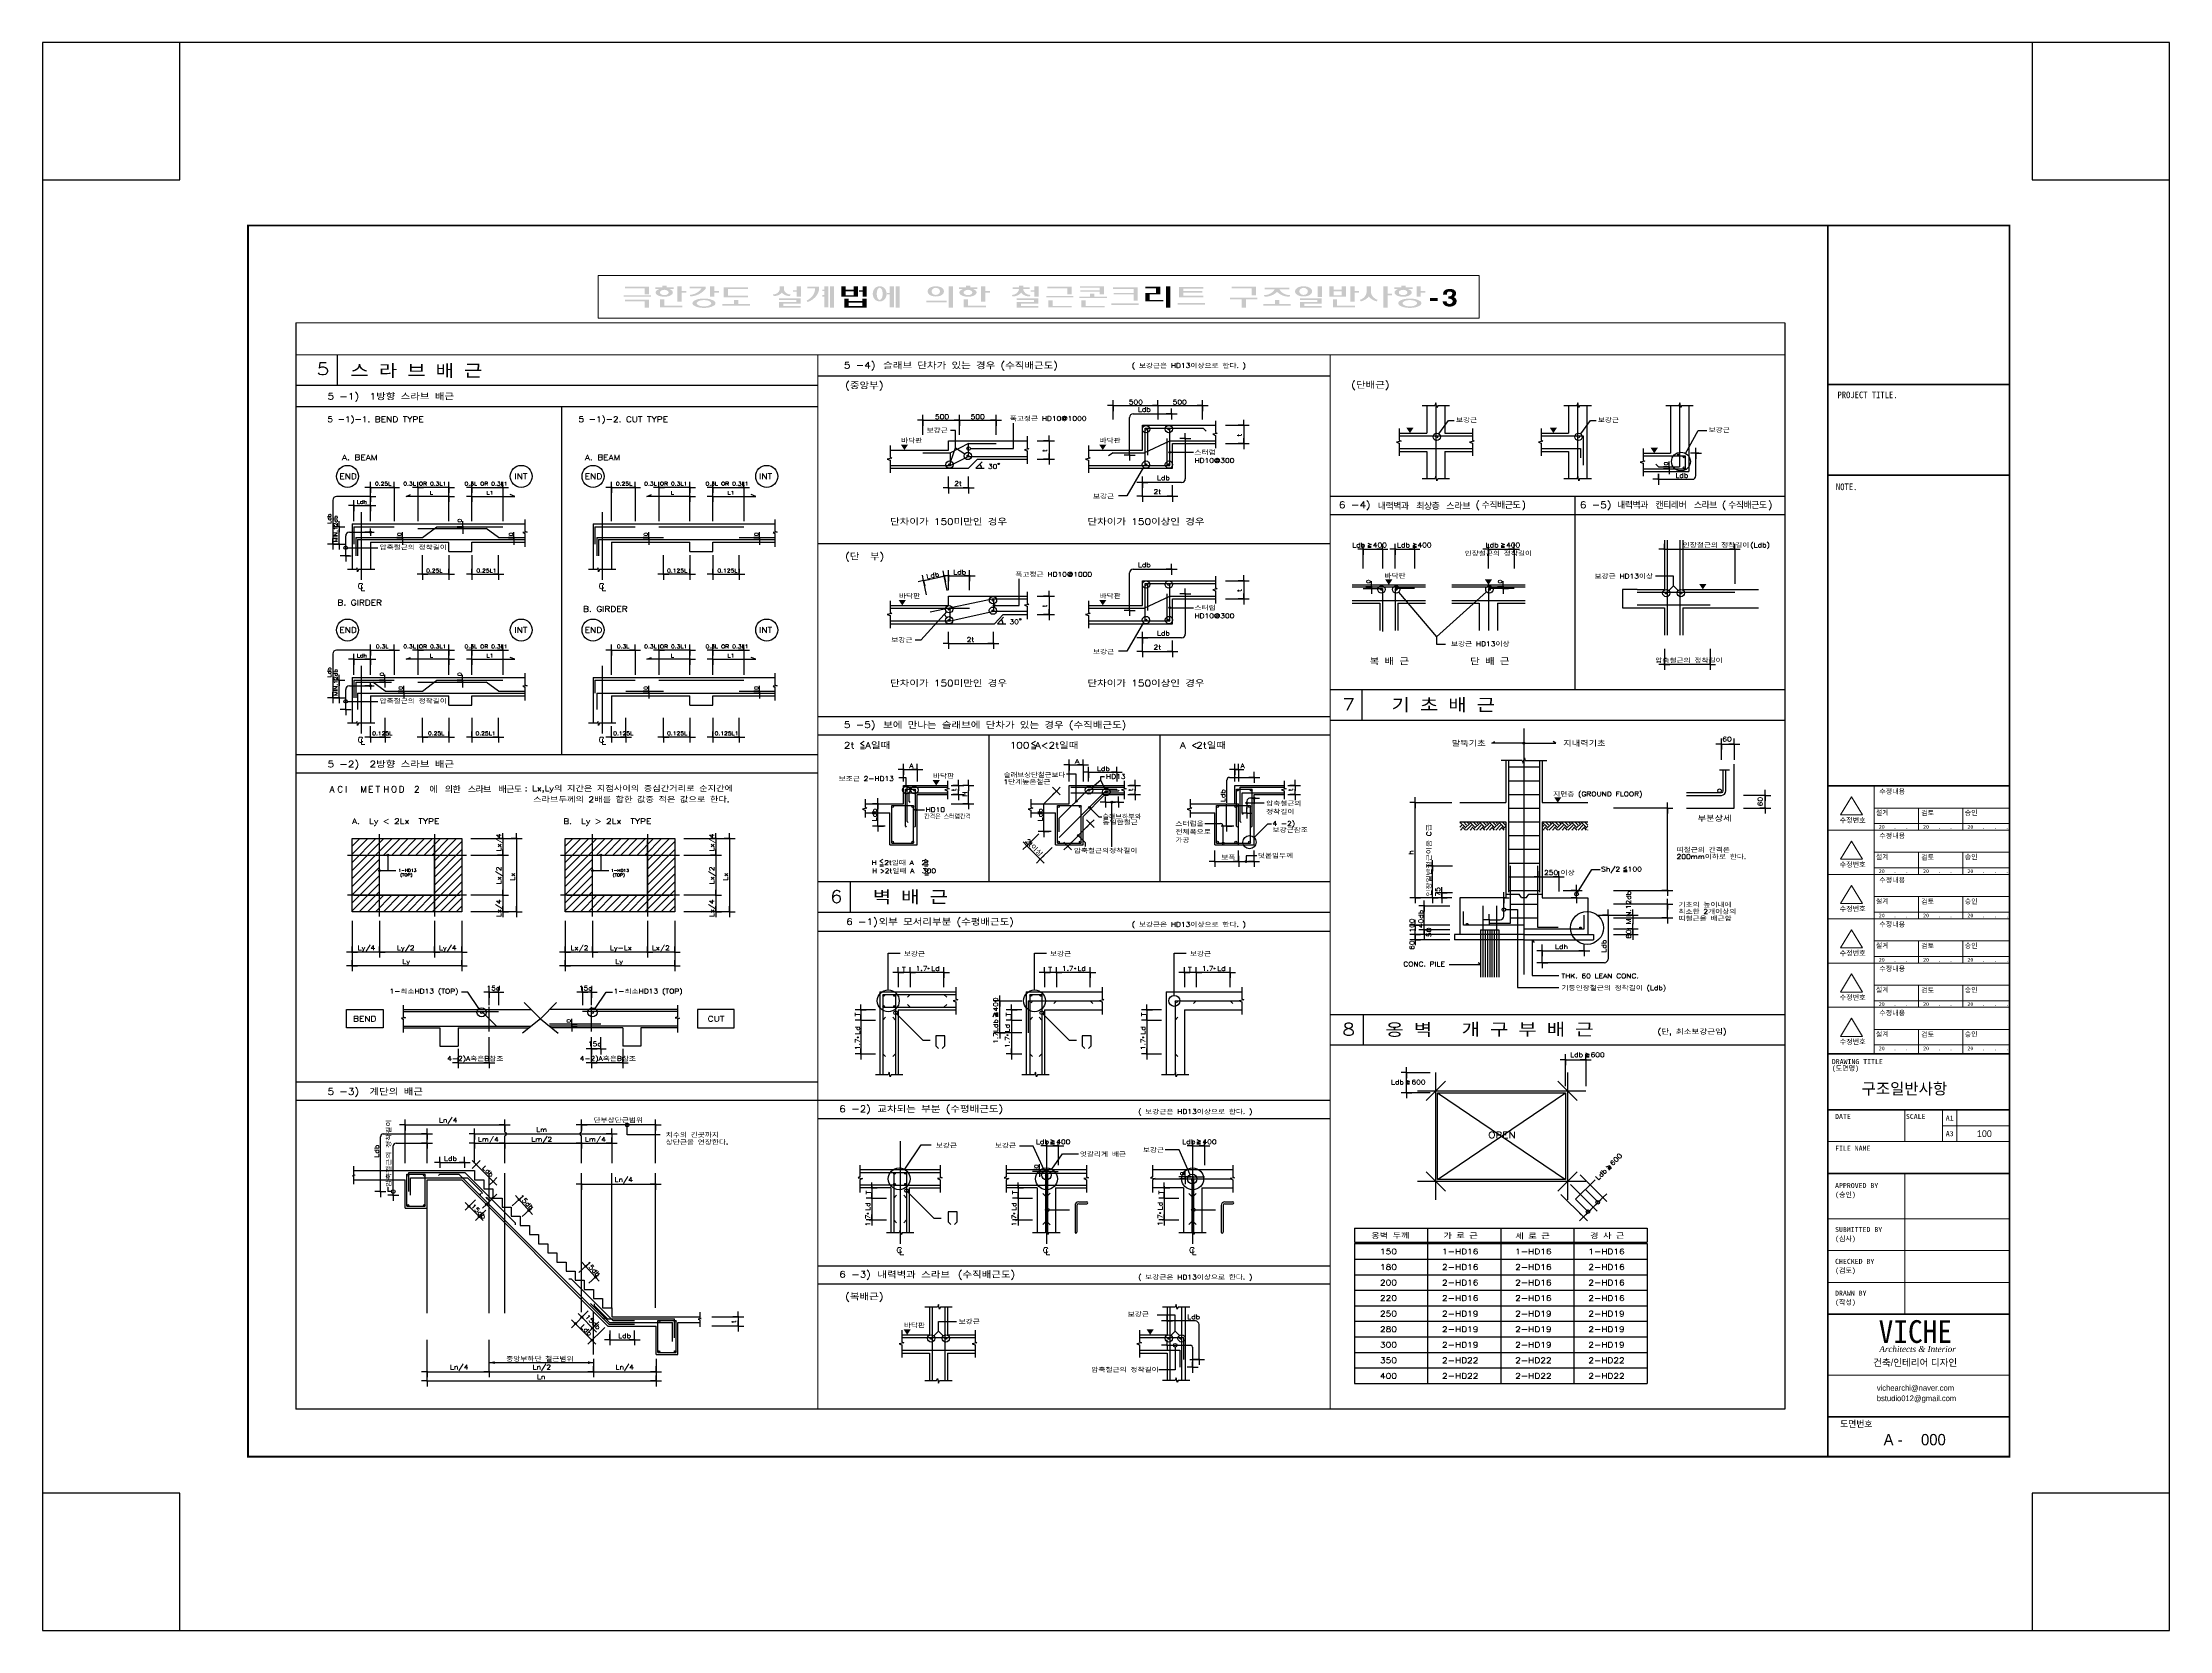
# Model space of a CAD drawing. Header units: millimetres. Extents: x 2237537 to 2823092, y 532110 to 734861.
# Drawn here: x 2635714 to 2729403, y 532110 to 602024 of the extents above; entities that cross this region are included whole.
import ezdxf
from ezdxf.enums import TextEntityAlignment as Align
from ezdxf.lldxf.tags import DXFTag

# ---------------------------------------------------------------- set-up
doc = ezdxf.new("R2010")
doc.units = ezdxf.units.MM
doc.header["$LTSCALE"] = 300
doc.header["$MEASUREMENT"] = 0
doc.layers.get('0').update_dxf_attribs({"lineweight": 0})
for name, color, linetype in [('1', 1, 'DASHED'), ('2', 2, 'Continuous'), ('3', 3, 'Continuous'), ('4', 4, 'Continuous'), ('5', 3, 'Continuous'), ('6TEX', 6, 'Continuous'), ('A-SHT', 9, 'Continuous'), ('BOX-T1', 3, 'Continuous'), ('BOX-T2', 4, 'Continuous'), ('CEN', 1, 'CEN'), ('COL', 2, 'Continuous'), ('COR', 4, 'Continuous'), ('FORM', 4, 'Continuous'), ('hid', 7, 'DASHED2'), ('P', 7, 'Continuous'), ('T', 3, 'Continuous'), ('TEX', 3, 'Continuous'), ('WAL', 3, 'Continuous'), ('도면층4', 3, 'Continuous')]:
    doc.layers.add(name, color=color, linetype=linetype)
doc.layers.add('text', color=7, linetype='Continuous', lineweight=30)
doc.layers.add('가구', color=8, linetype='Continuous', lineweight=5)
doc.styles.add('box3', font='Expo M.ttf')
doc.styles.add('box4', font='GulimChe.ttf')
doc.styles.add('doul2', font='TIMESI.TTF')
doc.styles.add('HS', font='romans__.ttf', dxfattribs={"width": 1.1, "bigfont": 'ghs'})
doc.styles.add('STYLE1', font='DotumChe.ttf')
doc.styles.add('주열', font='Dotum.ttf')
doc.styles.add('타이틀', font='H2HDRM.TTF')
tags = doc.linetypes.add('CEN', pattern=[62, 60, -1, 0, -1]).pattern_tags.tags
tags[10:11] = [DXFTag(74, 4), DXFTag(75, 0), DXFTag(340, '0'), DXFTag(46, 1.0), DXFTag(50, 0.0), DXFTag(44, 0.0), DXFTag(45, 0.0)]
tags[8:9] = [DXFTag(74, 4), DXFTag(75, 0), DXFTag(340, '0'), DXFTag(46, 1.0), DXFTag(50, 0.0), DXFTag(44, 0.0), DXFTag(45, 0.0)]
tags[6:7] = [DXFTag(74, 4), DXFTag(75, 0), DXFTag(340, '0'), DXFTag(46, 1.0), DXFTag(50, 0.0), DXFTag(44, 0.0), DXFTag(45, 0.0)]
tags[4:5] = [DXFTag(74, 4), DXFTag(75, 0), DXFTag(340, '0'), DXFTag(46, 1.0), DXFTag(50, 0.0), DXFTag(44, 0.0), DXFTag(45, 0.0)]
tags = doc.linetypes.add('CENTER', pattern=[45, 40, -2, 1, -2]).pattern_tags.tags
tags[10:11] = [DXFTag(74, 4), DXFTag(75, 0), DXFTag(340, '0'), DXFTag(46, 1.0), DXFTag(50, 0.0), DXFTag(44, 0.0), DXFTag(45, 0.0)]
tags[8:9] = [DXFTag(74, 4), DXFTag(75, 0), DXFTag(340, '0'), DXFTag(46, 1.0), DXFTag(50, 0.0), DXFTag(44, 0.0), DXFTag(45, 0.0)]
tags[6:7] = [DXFTag(74, 4), DXFTag(75, 0), DXFTag(340, '0'), DXFTag(46, 1.0), DXFTag(50, 0.0), DXFTag(44, 0.0), DXFTag(45, 0.0)]
tags[4:5] = [DXFTag(74, 4), DXFTag(75, 0), DXFTag(340, '0'), DXFTag(46, 1.0), DXFTag(50, 0.0), DXFTag(44, 0.0), DXFTag(45, 0.0)]
tags = doc.linetypes.add('DASHED', pattern=[3, 2, -1]).pattern_tags.tags
tags[6:7] = [DXFTag(74, 4), DXFTag(75, 0), DXFTag(340, '0'), DXFTag(46, 1.0), DXFTag(50, 0.0), DXFTag(44, 0.0), DXFTag(45, 0.0)]
tags[4:5] = [DXFTag(74, 4), DXFTag(75, 0), DXFTag(340, '0'), DXFTag(46, 1.0), DXFTag(50, 0.0), DXFTag(44, 0.0), DXFTag(45, 0.0)]
tags = doc.linetypes.add('DASHED2', pattern=[0.375, 0.25, -0.125]).pattern_tags.tags
tags[6:7] = [DXFTag(74, 4), DXFTag(75, 0), DXFTag(340, '0'), DXFTag(46, 1.0), DXFTag(50, 0.0), DXFTag(44, 0.0), DXFTag(45, 0.0)]
tags[4:5] = [DXFTag(74, 4), DXFTag(75, 0), DXFTag(340, '0'), DXFTag(46, 1.0), DXFTag(50, 0.0), DXFTag(44, 0.0), DXFTag(45, 0.0)]
tags = doc.linetypes.add('HIDDEN', pattern=[2, 1, -1]).pattern_tags.tags
tags[6:7] = [DXFTag(74, 4), DXFTag(75, 0), DXFTag(340, '0'), DXFTag(46, 1.0), DXFTag(50, 0.0), DXFTag(44, 0.0), DXFTag(45, 0.0)]
tags[4:5] = [DXFTag(74, 4), DXFTag(75, 0), DXFTag(340, '0'), DXFTag(46, 1.0), DXFTag(50, 0.0), DXFTag(44, 0.0), DXFTag(45, 0.0)]

# ---------------------------------------------------------------- blocks, each defined once
blk = doc.blocks.new('P')
at = {"layer": '2'}
for q in [(-600, 0), (0, 600), (600, 0), (0, -600)]:
    blk.add_line((0, 0), q, dxfattribs=at)
at = {"layer": '4'}
for radius in [50, 25]:
    blk.add_circle((0, 0), radius, dxfattribs=at)
blk = doc.blocks.new('C')
at = {"layer": '2'}
for p, q in [((0, 500), (0, -784)), ((200, -884), (-300, -984)), ((-300, -984), (0, -1096)), ((0, -784), (200, -884)), ((0, -1096), (0, -2500))]:
    blk.add_line(p, q, dxfattribs=at)
blk = doc.blocks.new('0')
at = {"layer": 'P'}
for p in [(0, 0), (0, -200)]:
    blk.add_blockref('P', p, dxfattribs=at)
at = {"layer": 'T', "style": 'HS', "width": 1.2}
blk.add_text('0', height=400, rotation=90, dxfattribs=at).set_placement((-129, 155))
blk = doc.blocks.new('*X94')
at = {"color": 0}
for p, q in [((112032, 46139), (111502, 46669)), ((112231, 46338), (111869, 46700)), ((112430, 46536), (112266, 46700)), ((112430, 46669), (112461, 46700)), ((113093, 46139), (112563, 46669)), ((113292, 46338), (112929, 46700)), ((113491, 46536), (113327, 46700)), ((113491, 46669), (113522, 46700)), ((114154, 46139), (113623, 46669)), ((114352, 46338), (113990, 46700)), ((114551, 46536), (114388, 46700)), ((114551, 46669), (114582, 46700)), ((115214, 46139), (114684, 46669)), ((115413, 46338), (115051, 46700)), ((115612, 46536), (115448, 46700)), ((115612, 46669), (115643, 46700)), ((116275, 46139), (115745, 46669)), ((116474, 46338), (116111, 46700)), ((111500, 46535), (111502, 46536)), ((111500, 46137), (111701, 46338)), ((111561, 45800), (111900, 46139)), ((111708, 45800), (111701, 45807)), ((112106, 45800), (111900, 46006)), ((112032, 46006), (112563, 46536)), ((112231, 45807), (112761, 46338)), ((112622, 45800), (112960, 46139)), ((112769, 45800), (112761, 45807)), ((113166, 45800), (112960, 46006)), ((113093, 46006), (113623, 46536)), ((113292, 45807), (113822, 46338)), ((113682, 45800), (114021, 46139)), ((113829, 45800), (113822, 45807)), ((114227, 45800), (114021, 46006)), ((114154, 46006), (114684, 46536)), ((114352, 45807), (114883, 46338)), ((114743, 45800), (115082, 46139)), ((114890, 45800), (114883, 45807)), ((115288, 45800), (115082, 46006)), ((115214, 46006), (115745, 46536)), ((115413, 45807), (115943, 46338)), ((115804, 45800), (116142, 46139)), ((115951, 45800), (115943, 45807)), ((116348, 45800), (116142, 46006)), ((116275, 46006), (116500, 46231)), ((116474, 45807), (116500, 45834))]:
    blk.add_line(p, q, dxfattribs=at)
blk = doc.blocks.new('*X93')
at = {"color": 0}
for p, q in [((57000, 55232), (61368, 59600)), ((57000, 56116), (60484, 59600)), ((57000, 57000), (59600, 59600)), ((57000, 57884), (58716, 59600)), ((57000, 58768), (57832, 59600)), ((60452, 57800), (62252, 59600)), ((61336, 57800), (63136, 59600)), ((62219, 57800), (64019, 59600)), ((63103, 57800), (64903, 59600)), ((63987, 57800), (65787, 59600)), ((64871, 57800), (66671, 59600)), ((65755, 57800), (67555, 59600)), ((66000, 57161), (68439, 59600)), ((66000, 56277), (69000, 59277)), ((66000, 55393), (69000, 58393)), ((57000, 54348), (60000, 57348)), ((57000, 53464), (60000, 56464)), ((66000, 54510), (69000, 57510)), ((66000, 53626), (69000, 56626)), ((57000, 52581), (60000, 55581)), ((57000, 51697), (60000, 54697)), ((57787, 51600), (60000, 53813)), ((64858, 51600), (69000, 55742)), ((65742, 51600), (69000, 54858)), ((66626, 51600), (69000, 53974)), ((58671, 51600), (60471, 53400)), ((59555, 51600), (61355, 53400)), ((60439, 51600), (62239, 53400)), ((61323, 51600), (63123, 53400)), ((62207, 51600), (64007, 53400)), ((63090, 51600), (64890, 53400)), ((63974, 51600), (65774, 53400)), ((67510, 51600), (69000, 53090)), ((68394, 51600), (69000, 52206))]:
    blk.add_line(p, q, dxfattribs=at)
blk = doc.blocks.new('FORM')
for p, q in [((156736, 34982), (156736, 34282)), ((157563, 34982), (157563, 34282)), ((157883, 34982), (157883, 34282)), ((155038, 34282), (159038, 34282)), ((157563, 34632), (159038, 34632)), ((156736, 33582), (156736, 30482)), ((155038, 32582), (159038, 32582)), ((155038, 31882), (159038, 31882)), ((155038, 31182), (159038, 31182))]:
    blk.add_line(p, q)
for points in [[(155561, 41874), (155320, 41473), (155801, 41473), (155561, 41874)], [(156063, 42115), (156063, 41140)], [(156063, 41627), (159038, 41627)], [(156063, 41286), (159038, 41286)], [(157039, 41627), (157039, 41140)], [(158014, 41627), (158014, 41140)], [(155038, 41140), (159038, 41140)], [(155038, 41140), (159038, 41140)], [(155561, 40899), (155320, 40497), (155801, 40497), (155561, 40899)], [(156063, 41140), (156063, 40164)], [(156063, 40652), (159038, 40652)], [(156063, 40311), (159038, 40311)], [(157039, 40652), (157039, 40164)], [(158014, 40652), (158014, 40164)], [(155038, 40164), (159038, 40164)], [(155038, 40164), (159038, 40164)], [(155561, 39924), (155320, 39522), (155801, 39522), (155561, 39924)], [(156063, 40164), (156063, 39189)], [(156063, 39677), (159038, 39677)], [(157039, 39677), (157039, 39189)], [(158014, 39677), (158014, 39189)], [(155038, 39189), (159038, 39189)], [(155038, 39189), (159038, 39189)], [(155561, 38948), (155320, 38547), (155801, 38547), (155561, 38948)], [(156063, 39335), (159038, 39335)], [(156063, 39189), (156063, 38214)], [(156063, 38702), (159038, 38702)], [(157039, 38702), (157039, 38214)], [(158014, 38702), (158014, 38214)], [(155038, 38214), (159038, 38214)], [(155038, 38214), (159038, 38214)], [(155561, 37973), (155320, 37571), (155801, 37571), (155561, 37973)], [(156063, 38360), (159038, 38360)], [(156063, 38214), (156063, 37239)], [(156063, 37726), (159038, 37726)], [(157039, 37726), (157039, 37239)], [(158014, 37726), (158014, 37239)], [(155038, 37239), (159038, 37239)], [(155038, 37239), (159038, 37239)], [(156063, 37385), (159038, 37385)], [(156063, 37239), (156063, 36213)], [(155561, 36998), (155320, 36596), (155801, 36596), (155561, 36998)], [(156063, 36751), (159038, 36751)], [(157039, 36751), (157039, 36213)], [(158014, 36751), (158014, 36213)], [(156063, 36410), (159038, 36410)], [(155038, 29140), (159038, 29140)]]:
    blk.add_lwpolyline(points)
at = {"layer": 'A-SHT'}
blk.add_lwpolyline([(157038, 42115), (159038, 42115)], dxfattribs=at)
at = {"layer": 'FORM', "flags": 128}
blk.add_lwpolyline([(162564, 26543), (159542, 26543), (159542, 23521), (162564, 23521), (162564, 58478), (159542, 58478), (159542, 55456), (162564, 55456), (162564, 58478), (115719, 58478), (115719, 55456), (118742, 55456), (118742, 58478), (115719, 58478), (115719, 23521), (118742, 23521), (118742, 26543), (115719, 26543), (115719, 23521), (162564, 23521)], dxfattribs=at)
at = {"layer": 'FORM', "const_width": 37.8}
blk.add_lwpolyline([(120245, 27347), (120245, 54452), (159038, 54452), (159038, 27347)], close=True, dxfattribs=at)
at = {"layer": 'FORM'}
for points, const_width in [([(159038, 50952), (155038, 50952)], 37.5), ([(159038, 48952), (155038, 48952)], 37.5), ([(155038, 42115), (159038, 42115)], 37.5), ([(155038, 36213), (159038, 36213)], 37.5), ([(155038, 34982), (159038, 34982)], 37.5), ([(155038, 33582), (159038, 33582)], 37.1), ([(155038, 30482), (159038, 30482)], 37.1), ([(155038, 28225), (159038, 28225)], 37.5)]:
    blk.add_lwpolyline(points, dxfattribs=dict(at, const_width=const_width))
at = {"layer": 'BOX-T2', "style": 'box4'}
for s, height, p in [('PROJECT TITLE.', 146.29, (155914, 50649)), ('NOTE.', 146.3, (155454, 48625))]:
    blk.add_text(s, height=height, dxfattribs=at).set_placement(p, align=Align.CENTER)
for s, height, p in [('수정내용', 110.6, (156172, 41937)), ('수정번호', 110.6, (155301, 41303)), ('설계', 110.6, (156098, 41472)), ('20   .   .   .', 82.9, (156163, 41171)), ('검토', 110.6, (157097, 41464)), ('20   .   .   .', 82.9, (157138, 41171)), ('승인', 110.6, (158054, 41468)), ('20   .   .   .', 82.9, (158114, 41171)), ('수정내용', 110.6, (156172, 40962)), ('수정번호', 110.6, (155301, 40328)), ('설계', 110.6, (156098, 40496)), ('검토', 110.6, (157097, 40488)), ('승인', 110.6, (158054, 40493)), ('20   .   .   .', 82.9, (156163, 40195)), ('수정내용', 110.6, (156172, 39986)), ('20   .   .   .', 82.9, (157138, 40195)), ('20   .   .   .', 82.9, (158114, 40195)), ('수정번호', 110.6, (155301, 39353)), ('설계', 110.6, (156098, 39521)), ('검토', 110.6, (157097, 39513)), ('승인', 110.6, (158054, 39518)), ('20   .   .   .', 82.9, (156163, 39220)), ('수정내용', 110.6, (156172, 39011)), ('20   .   .   .', 82.9, (157138, 39220)), ('20   .   .   .', 82.9, (158114, 39220)), ('수정번호', 110.6, (155301, 38377)), ('설계', 110.6, (156098, 38546)), ('검토', 110.6, (157097, 38538)), ('승인', 110.6, (158054, 38542)), ('20   .   .   .', 82.9, (156163, 38245)), ('수정내용', 110.6, (156172, 38036)), ('20   .   .   .', 82.9, (157138, 38245)), ('20   .   .   .', 82.9, (158114, 38245)), ('수정번호', 110.6, (155301, 37402)), ('설계', 110.6, (156098, 37571)), ('검토', 110.6, (157097, 37563)), ('승인', 110.6, (158054, 37567)), ('20   .   .   .', 82.9, (156163, 37270)), ('수정내용', 110.6, (156172, 37061)), ('20   .   .   .', 82.9, (157138, 37270)), ('20   .   .   .', 82.9, (158114, 37270)), ('수정번호', 110.6, (155301, 36427)), ('설계', 110.6, (156098, 36595)), ('검토', 110.6, (157097, 36587)), ('승인', 110.6, (158054, 36592)), ('DRAWING TITLE', 110.59, (155127, 35989)), ('20   .   .   .', 82.9, (156163, 36294)), ('20   .   .   .', 82.9, (157138, 36294)), ('20   .   .   .', 82.9, (158114, 36294)), ('(도면명)', 110.6, (155127, 35843)), ('DATE', 110.6, (155199, 34781)), ('SCALE', 110.6, (156759, 34781)), ('A1', 110.6, (157637, 34746)), ('A3', 110.6, (157637, 34402)), ('FILE NAME', 110.6, (155199, 34081)), ('APPROVED BY', 110.59, (155199, 33260)), ('(승인)', 110.6, (155199, 33060)), ('SUBMITTED BY', 110.59, (155199, 32291)), ('(심사)', 110.6, (155199, 32091)), ('CHECKED BY', 110.6, (155199, 31591)), ('(검토)', 110.6, (155199, 31391)), ('DRAWN BY', 110.6, (155199, 30891)), ('(작성)', 110.6, (155199, 30691)), ('도면번호', 138.3, (155310, 28000))]:
    blk.add_text(s, height=height, dxfattribs=at).set_placement(p)

msp = doc.modelspace()

# ---------------------------------------------------------------- hatches: boundary and pattern name
at = {"layer": 'text'}
h = msp.add_hatch(color=256, dxfattribs=at)
h.paths.add_polyline_path([(2661364.8, 591206.7), (2661364.8, 591275.6), (2662428.2, 591275.6), (2662428.2, 590940.8), (2662239.1, 590940.8), (2662239.1, 591206.7)])
h.paths.add_polyline_path([(2661305.7, 590832.5), (2661305.7, 590901.4), (2662510.9, 590901.4), (2662510.9, 590832.5)])
h.paths.add_polyline_path([(2661364.8, 590635.6), (2661364.8, 590704.5), (2662428.2, 590704.5), (2662428.2, 590350.1), (2662239.1, 590350.1), (2662239.1, 590635.6)])
h = msp.add_hatch(color=256, dxfattribs=at)
h.paths.add_polyline_path([(2661364.8, 591206.7), (2661364.8, 591275.6), (2662428.2, 591275.6), (2662428.2, 590940.8), (2662239.1, 590940.8), (2662239.1, 591206.7)])
h.paths.add_polyline_path([(2661305.7, 590832.5), (2661305.7, 590901.4), (2662510.9, 590901.4), (2662510.9, 590832.5)])
h.paths.add_polyline_path([(2661364.8, 590635.6), (2661364.8, 590704.5), (2662428.2, 590704.5), (2662428.2, 590350.1), (2662239.1, 590350.1), (2662239.1, 590635.6)])
h = msp.add_hatch(color=256, dxfattribs=at)
h.paths.add_polyline_path([(2662900.8, 591177.1), (2662711.7, 591177.1), (2662711.7, 591246.1), (2663018.9, 591246.1), (2663018.9, 591315), (2663208, 591315), (2663208, 591246.1), (2663515.2, 591246.1), (2663515.2, 591177.1), (2663302.5, 591177.1), (2663331.3, 591166.7), (2663359.1, 591154.4), (2663385.6, 591140.4), (2663410.7, 591124.7), (2663434.2, 591107.3), (2663456.1, 591088.5), (2663469, 591066.9), (2663476.9, 591043.6), (2663479.5, 591019.6), (2663476.9, 590995.5), (2663469, 590972.3), (2663456.1, 590950.7), (2663430.7, 590929.6), (2663403.5, 590910.2), (2663374.5, 590892.7), (2663343.9, 590877.1), (2663312, 590863.6), (2663278.9, 590852.2), (2663214.5, 590840.4), (2663149, 590833.9), (2663083, 590832.8), (2663017.3, 590837.2), (2662952.4, 590847), (2662889, 590862.1), (2662861.9, 590872.5), (2662836, 590884.8), (2662811.4, 590898.9), (2662788.3, 590914.7), (2662766.8, 590932), (2662747.2, 590950.7), (2662734.3, 590972.3), (2662726.4, 590995.5), (2662723.7, 591019.6), (2662726.4, 591043.6), (2662734.3, 591066.9), (2662747.2, 591088.5), (2662768.5, 591107.8), (2662791.8, 591125.5), (2662816.9, 591141.4), (2662843.5, 591155.4), (2662871.6, 591167.3)])
h.paths.add_polyline_path([(2662959.8, 591098.4), (2663003.4, 591119.7), (2663051.4, 591133), (2663101.6, 591137.4), (2663151.9, 591133), (2663199.9, 591119.7), (2663243.4, 591098.4), (2663268.6, 591076.6), (2663284.8, 591049.5), (2663290.3, 591019.6), (2663284.8, 590989.7), (2663268.6, 590962.6), (2663243.4, 590940.8), (2663199.9, 590919.5), (2663151.9, 590906.2), (2663101.6, 590901.8), (2663051.4, 590906.2), (2663003.4, 590919.5), (2662959.8, 590940.8), (2662934.6, 590962.6), (2662918.5, 590989.7), (2662913, 591019.6), (2662918.5, 591049.5), (2662934.6, 591076.6)], flags=16)
h.paths.add_polyline_path([(2663680.6, 590615.9), (2663680.6, 591295.3), (2663869.6, 591295.3), (2663869.6, 591078.7), (2664070.5, 591078.7), (2664070.5, 591009.8), (2663869.6, 591009.8), (2663869.6, 590615.9)])
h.paths.add_polyline_path([(2662912.6, 590714.4), (2663101.6, 590714.4), (2663101.6, 590438.7), (2663893.3, 590438.7), (2663893.3, 590369.7), (2662912.6, 590369.7)])
h = msp.add_hatch(color=256, dxfattribs=at)
h.paths.add_polyline_path([(2665122.1, 590832.5), (2665122.1, 591295.3), (2665311.1, 591295.3), (2665311.1, 591078.7), (2665512, 591078.7), (2665512, 591009.8), (2665311.1, 591009.8), (2665311.1, 590832.5)])
h.paths.add_polyline_path([(2664637.6, 590734.1), (2664707.9, 590744.9), (2664778.9, 590751.4), (2664850.3, 590753.6), (2664921.7, 590751.4), (2664992.7, 590744.9), (2665063, 590734.1), (2665107.8, 590724.6), (2665151.5, 590712.2), (2665194, 590697), (2665234.9, 590679.1), (2665274, 590658.6), (2665311.1, 590635.6), (2665336.5, 590610.1), (2665352.5, 590579.8), (2665358, 590547), (2665352.5, 590514.2), (2665336.5, 590483.9), (2665311.1, 590458.4), (2665274, 590435.4), (2665234.9, 590414.8), (2665194, 590396.9), (2665151.5, 590381.7), (2665107.8, 590369.4), (2665063, 590359.9), (2664992.7, 590349.1), (2664921.7, 590342.5), (2664850.3, 590340.4), (2664778.9, 590342.5), (2664707.9, 590349.1), (2664637.6, 590359.9), (2664592.8, 590369.4), (2664549.1, 590381.7), (2664506.6, 590396.9), (2664465.7, 590414.8), (2664426.6, 590435.4), (2664389.5, 590458.4), (2664364.1, 590483.9), (2664348.1, 590514.2), (2664342.6, 590547), (2664348.1, 590579.8), (2664364.1, 590610.1), (2664389.5, 590635.6), (2664425.9, 590659.5), (2664464.8, 590680.5), (2664505.7, 590698.7), (2664548.3, 590713.7), (2664592.4, 590725.5)])
h.paths.add_polyline_path([(2664684.9, 590665.1), (2664739.2, 590676), (2664794.5, 590682.5), (2664850.3, 590684.7), (2664906.1, 590682.5), (2664961.4, 590676), (2665015.7, 590665.1), (2665040.6, 590658.6), (2665064.5, 590649.9), (2665087.2, 590639.2), (2665108.5, 590626.6), (2665128, 590612.2), (2665145.7, 590596.2), (2665158.3, 590581.6), (2665166.3, 590564.8), (2665168.9, 590547), (2665166.3, 590529.1), (2665158.3, 590512.4), (2665145.7, 590497.7), (2665128, 590481.8), (2665108.5, 590467.4), (2665087.2, 590454.8), (2665064.5, 590444.1), (2665040.6, 590435.4), (2665015.7, 590428.8), (2664961.4, 590418), (2664906.1, 590411.5), (2664850.3, 590409.3), (2664794.5, 590411.5), (2664739.2, 590418), (2664684.9, 590428.8), (2664660, 590435.4), (2664636.1, 590444.1), (2664613.4, 590454.8), (2664592.1, 590467.4), (2664572.6, 590481.8), (2664554.9, 590497.7), (2664542.3, 590512.4), (2664534.4, 590529.1), (2664531.7, 590547), (2664534.4, 590564.8), (2664542.3, 590581.6), (2664554.9, 590596.2), (2664572.6, 590612.2), (2664592.1, 590626.6), (2664613.4, 590639.2), (2664636.1, 590649.9), (2664660, 590658.6)], flags=16)
h.paths.add_polyline_path([(2664732.2, 591177.1), (2664732.2, 591206.7), (2664224.1, 591206.7), (2664224.1, 591275.6), (2664921.2, 591275.6), (2664921.2, 591177.1), (2664838.5, 591088.1), (2664740.8, 591010.4), (2664630.3, 590945.7), (2664509.5, 590895.4), (2664381, 590860.7), (2664247.7, 590842.4), (2664224.1, 590911.3), (2664325.6, 590927.3), (2664423.2, 590955.7), (2664514.5, 590995.9), (2664597.7, 591047), (2664670.8, 591107.9)])
h = msp.add_hatch(color=256, dxfattribs=at)
h.paths.add_polyline_path([(2665724.6, 590812.8), (2665724.6, 591246.1), (2666788, 591246.1), (2666788, 591177.1), (2665913.7, 591177.1), (2665913.7, 590881.7), (2666788, 590881.7), (2666788, 590812.8)])
h.paths.add_polyline_path([(2665665.6, 590438.7), (2665665.6, 590507.6), (2666173.6, 590507.6), (2666173.6, 590684.8), (2666362.7, 590684.8), (2666362.7, 590507.6), (2666870.7, 590507.6), (2666870.7, 590438.7)])
h = msp.add_hatch(color=256, dxfattribs=at)
h.paths.add_polyline_path([(2668928, 590832.5), (2668928, 591049.1), (2668774.4, 591049.1), (2668774.4, 591118.1), (2668928, 591118.1), (2668928, 591295.3), (2669117.1, 591295.3), (2669117.1, 590832.5)])
h.paths.add_polyline_path([(2668160, 590694.7), (2668160, 590763.6), (2669105.2, 590763.6), (2669105.2, 590527.3), (2668349.1, 590527.3), (2668349.1, 590419), (2669105.2, 590419), (2669105.2, 590350.1), (2668160, 590350.1), (2668160, 590596.2), (2668916.2, 590596.2), (2668916.2, 590694.7)])
h.paths.add_polyline_path([(2668183.6, 591177.1), (2668183.6, 591295.3), (2668372.7, 591295.3), (2668372.7, 591177.1), (2668382.4, 591113.3), (2668411.8, 591053.8), (2668458.7, 591002.7), (2668520, 590963.6), (2668591.5, 590939.1), (2668668.1, 590931), (2668632.6, 590862.1), (2668564.4, 590866.4), (2668497.8, 590879.5), (2668434.5, 590901), (2668375.8, 590930.4), (2668323.3, 590966.9), (2668278.2, 591009.8), (2668233, 590966.9), (2668180.5, 590930.4), (2668121.9, 590901), (2668058.5, 590879.5), (2667991.9, 590866.4), (2667923.7, 590862.1), (2667888.3, 590931), (2667964.9, 590939.1), (2668036.3, 590963.6), (2668097.6, 591002.7), (2668144.5, 591053.8), (2668173.9, 591113.3)])
h = msp.add_hatch(color=256, dxfattribs=at)
h.paths.add_polyline_path([(2670062.3, 591147.6), (2670156.8, 591147.6), (2670156.8, 591295.3), (2670334, 591295.3), (2670334, 590369.7), (2670156.8, 590369.7), (2670156.8, 590842.4), (2670062.3, 590842.4), (2670062.3, 590911.3), (2670156.8, 590911.3), (2670156.8, 591078.7), (2670062.3, 591078.7)])
h.paths.add_polyline_path([(2670404.9, 591295.3), (2670582.2, 591295.3), (2670582.2, 590350.1), (2670523.1, 590350.1), (2670404.9, 590350.1)])
h.paths.add_polyline_path([(2669743.3, 591137.8), (2669743.3, 591206.7), (2669400.6, 591206.7), (2669400.6, 591275.6), (2669920.5, 591275.6), (2669920.5, 591137.8), (2669886.4, 591021.7), (2669829.3, 590912), (2669750.9, 590812), (2669653.3, 590724.4), (2669539.4, 590651.8), (2669412.4, 590596.2), (2669377, 590665.1), (2669472.5, 590720.8), (2669556.5, 590788.1), (2669627.1, 590865.4), (2669682.6, 590950.8), (2669721.6, 591042.3)])
h = msp.add_hatch(color=256, dxfattribs=at)
h.paths.add_polyline_path([(2670901.2, 590832.5), (2670901.2, 591285.4), (2671090.2, 591285.4), (2671090.2, 591137.8), (2671444.7, 591137.8), (2671444.7, 591285.4), (2671633.7, 591285.4), (2671633.7, 590832.5)])
h.paths.add_polyline_path([(2671090.2, 590901.4), (2671090.2, 591068.8), (2671444.7, 591068.8), (2671444.7, 590901.4)], flags=16)
h.paths.add_polyline_path([(2671834.6, 590832.5), (2671834.6, 591049.1), (2671681, 591049.1), (2671681, 591118.1), (2671834.6, 591118.1), (2671834.6, 591295.3), (2672023.6, 591295.3), (2672023.6, 590832.5)])
h.paths.add_polyline_path([(2671031.1, 590350.1), (2671031.1, 590743.9), (2671220.2, 590743.9), (2671220.2, 590645.4), (2671822.8, 590645.4), (2671822.8, 590743.9), (2672011.8, 590743.9), (2672011.8, 590350.1)])
h.paths.add_polyline_path([(2671220.2, 590419), (2671220.2, 590576.5), (2671822.8, 590576.5), (2671822.8, 590419)], flags=16)
h = msp.add_hatch(color=256, dxfattribs=at)
h.paths.add_polyline_path([(2672484.4, 591275.6), (2672518.6, 591286.4), (2672554.3, 591292.9), (2672590.8, 591295.1), (2672627.2, 591292.9), (2672662.9, 591286.4), (2672697.1, 591275.6), (2672723.1, 591263.7), (2672747.6, 591249.8), (2672770.5, 591234), (2672791.5, 591216.6), (2672810.4, 591197.6), (2672827.1, 591177.1), (2672865.3, 591108.7), (2672888.8, 591035.7), (2672896.7, 590960.5), (2672888.8, 590885.3), (2672865.3, 590812.4), (2672827.1, 590743.9), (2672810.4, 590723.5), (2672791.5, 590704.5), (2672770.5, 590687), (2672747.6, 590671.3), (2672723.1, 590657.4), (2672697.1, 590645.4), (2672662.9, 590634.7), (2672627.2, 590628.1), (2672590.8, 590625.9), (2672554.3, 590628.1), (2672518.6, 590634.7), (2672484.4, 590645.4), (2672458.5, 590657.4), (2672433.9, 590671.3), (2672411.1, 590687), (2672390.1, 590704.5), (2672371.2, 590723.5), (2672354.5, 590743.9), (2672316.2, 590812.4), (2672292.8, 590885.3), (2672284.9, 590960.5), (2672292.8, 591035.7), (2672316.2, 591108.7), (2672354.5, 591177.1), (2672371.2, 591197.6), (2672390.1, 591216.6), (2672411.1, 591234), (2672433.9, 591249.8), (2672458.5, 591263.7)])
h.paths.add_polyline_path([(2672543.5, 591206.7), (2672556.6, 591217.2), (2672572.8, 591223.9), (2672590.8, 591226.2), (2672608.7, 591223.9), (2672625, 591217.2), (2672638, 591206.7), (2672651.7, 591193.9), (2672663.9, 591180.2), (2672674.7, 591165.7), (2672683.8, 591150.4), (2672691.3, 591134.5), (2672697.1, 591118.1), (2672709.5, 591066.1), (2672717, 591013.5), (2672719.4, 590960.5), (2672717, 590907.6), (2672709.5, 590855), (2672697.1, 590803), (2672691.3, 590786.6), (2672683.8, 590770.7), (2672674.7, 590755.4), (2672663.9, 590740.8), (2672651.7, 590727.1), (2672638, 590714.4), (2672625, 590703.9), (2672608.7, 590697.1), (2672590.8, 590694.8), (2672572.8, 590697.1), (2672556.6, 590703.9), (2672543.5, 590714.4), (2672529.9, 590727.1), (2672517.6, 590740.8), (2672506.9, 590755.4), (2672497.7, 590770.7), (2672490.2, 590786.6), (2672484.4, 590803), (2672472.1, 590855), (2672464.6, 590907.6), (2672462.1, 590960.5), (2672464.6, 591013.5), (2672472.1, 591066.1), (2672484.4, 591118.1), (2672490.2, 591134.5), (2672497.7, 591150.4), (2672506.9, 591165.7), (2672517.6, 591180.2), (2672529.9, 591193.9)], flags=16)
h.paths.add_polyline_path([(2672909.8, 590931), (2672909.8, 590999.9), (2673027.9, 590999.9), (2673027.9, 591295.3), (2673217, 591295.3), (2673217, 590369.7), (2673027.9, 590369.7), (2673027.9, 590931)])
h.paths.add_polyline_path([(2673287.9, 590350.1), (2673287.9, 591295.3), (2673476.9, 591295.3), (2673476.9, 590350.1)])
h = msp.add_hatch(color=256, dxfattribs=at)
h.paths.add_polyline_path([(2674848.9, 591255.9), (2674917.3, 591277.5), (2674988.7, 591290.6), (2675061.6, 591295), (2675134.5, 591290.6), (2675205.9, 591277.5), (2675274.3, 591255.9), (2675352.4, 591211.7), (2675404.5, 591146), (2675422.7, 591068.8), (2675404.5, 590991.6), (2675352.4, 590926), (2675274.3, 590881.7), (2675205.9, 590860.2), (2675134.5, 590847.1), (2675061.6, 590842.7), (2674988.7, 590847.1), (2674917.3, 590860.2), (2674848.9, 590881.7), (2674770.8, 590926), (2674718.7, 590991.6), (2674700.4, 591068.8), (2674718.7, 591146), (2674770.8, 591211.7)])
h.paths.add_polyline_path([(2674872.5, 591068.8), (2674897.9, 591147.6), (2674967.1, 591205.3), (2675061.6, 591226.4), (2675156.1, 591205.3), (2675225.3, 591147.6), (2675250.6, 591068.8), (2675225.3, 590990.1), (2675156.1, 590932.4), (2675061.6, 590911.3), (2674967.1, 590932.4), (2674897.9, 590990.1)], flags=16)
h.paths.add_polyline_path([(2674648, 590586.4), (2674648, 590655.3), (2675534.2, 590655.3), (2675534.2, 590586.4)])
h.paths.add_polyline_path([(2675628.7, 590350.1), (2675628.7, 591295.3), (2675817.8, 591295.3), (2675817.8, 590350.1)])
h = msp.add_hatch(color=256, dxfattribs=at)
h.paths.add_polyline_path([(2676278.6, 591177.1), (2676089.5, 591177.1), (2676089.5, 591246.1), (2676396.7, 591246.1), (2676396.7, 591315), (2676585.8, 591315), (2676585.8, 591246.1), (2676893, 591246.1), (2676893, 591177.1), (2676680.3, 591177.1), (2676709.1, 591166.7), (2676736.9, 591154.4), (2676763.4, 591140.4), (2676788.5, 591124.7), (2676812, 591107.3), (2676833.9, 591088.5), (2676846.8, 591066.9), (2676854.7, 591043.6), (2676857.3, 591019.6), (2676854.7, 590995.5), (2676846.8, 590972.3), (2676833.9, 590950.7), (2676808.5, 590929.6), (2676781.3, 590910.2), (2676752.3, 590892.7), (2676721.7, 590877.1), (2676689.8, 590863.6), (2676656.7, 590852.2), (2676592.3, 590840.4), (2676526.8, 590833.9), (2676460.8, 590832.8), (2676395.1, 590837.2), (2676330.2, 590847), (2676266.8, 590862.1), (2676239.7, 590872.5), (2676213.8, 590884.8), (2676189.2, 590898.9), (2676166.1, 590914.7), (2676144.6, 590932), (2676125, 590950.7), (2676112.1, 590972.3), (2676104.2, 590995.5), (2676101.5, 591019.6), (2676104.2, 591043.6), (2676112.1, 591066.9), (2676125, 591088.5), (2676146.3, 591107.8), (2676169.6, 591125.5), (2676194.6, 591141.4), (2676221.3, 591155.4), (2676249.4, 591167.3)])
h.paths.add_polyline_path([(2676337.6, 591098.4), (2676381.2, 591119.7), (2676429.2, 591133), (2676479.4, 591137.4), (2676529.7, 591133), (2676577.7, 591119.7), (2676621.2, 591098.4), (2676646.4, 591076.6), (2676662.6, 591049.5), (2676668.1, 591019.6), (2676662.6, 590989.7), (2676646.4, 590962.6), (2676621.2, 590940.8), (2676577.7, 590919.5), (2676529.7, 590906.2), (2676479.4, 590901.8), (2676429.2, 590906.2), (2676381.2, 590919.5), (2676337.6, 590940.8), (2676312.4, 590962.6), (2676296.3, 590989.7), (2676290.8, 591019.6), (2676296.3, 591049.5), (2676312.4, 591076.6)], flags=16)
h.paths.add_polyline_path([(2677058.4, 590615.9), (2677058.4, 591295.3), (2677247.4, 591295.3), (2677247.4, 591078.7), (2677448.3, 591078.7), (2677448.3, 591009.8), (2677247.4, 591009.8), (2677247.4, 590615.9)])
h.paths.add_polyline_path([(2676290.4, 590714.4), (2676479.4, 590714.4), (2676479.4, 590438.7), (2677271.1, 590438.7), (2677271.1, 590369.7), (2676290.4, 590369.7)])
h = msp.add_hatch(color=256, dxfattribs=at)
h.paths.add_polyline_path([(2679399.2, 590832.5), (2679399.2, 591049.1), (2679245.6, 591049.1), (2679245.6, 591118.1), (2679399.2, 591118.1), (2679399.2, 591295.3), (2679588.3, 591295.3), (2679588.3, 590832.5)])
h.paths.add_polyline_path([(2678631.2, 590694.7), (2678631.2, 590763.6), (2679576.4, 590763.6), (2679576.4, 590527.3), (2678820.3, 590527.3), (2678820.3, 590419), (2679576.4, 590419), (2679576.4, 590350.1), (2678631.2, 590350.1), (2678631.2, 590596.2), (2679387.4, 590596.2), (2679387.4, 590694.7)])
h.paths.add_polyline_path([(2678725.7, 591177.1), (2678442.2, 591177.1), (2678442.2, 591246.1), (2678725.7, 591246.1), (2678725.7, 591315), (2678914.8, 591315), (2678914.8, 591246.1), (2679198.4, 591246.1), (2679198.4, 591177.1), (2678914.8, 591177.1), (2678927.1, 591108.9), (2678959.6, 591045.4), (2679010.2, 590990.8), (2679075.8, 590948.6), (2679151.9, 590921.5), (2679233.8, 590911.3), (2679198.4, 590842.4), (2679124.6, 590847.9), (2679052.8, 590863.1), (2678984.8, 590887.6), (2678922.4, 590920.8), (2678867, 590961.9), (2678820.3, 591009.8), (2678773.5, 590961.9), (2678718.2, 590920.8), (2678655.7, 590887.6), (2678587.8, 590863.1), (2678516, 590847.9), (2678442.2, 590842.4), (2678406.7, 590911.3), (2678488.6, 590921.5), (2678564.8, 590948.6), (2678630.3, 590990.8), (2678680.9, 591045.4), (2678713.5, 591108.9)])
h = msp.add_hatch(color=256, dxfattribs=at)
h.paths.add_polyline_path([(2679978.2, 591206.7), (2679978.2, 591275.6), (2681041.6, 591275.6), (2681041.6, 590940.8), (2680852.5, 590940.8), (2680852.5, 591206.7)])
h.paths.add_polyline_path([(2679930.9, 590803), (2679930.9, 590871.9), (2681124.3, 590871.9), (2681124.3, 590803)])
h.paths.add_polyline_path([(2680013.6, 590359.9), (2680013.6, 590675), (2680202.7, 590675), (2680202.7, 590428.8), (2681053.4, 590428.8), (2681053.4, 590359.9)])
h = msp.add_hatch(color=256, dxfattribs=at)
h.paths.add_polyline_path([(2681407.8, 591226.4), (2681407.8, 591295.3), (2682471.2, 591295.3), (2682471.2, 590940.8), (2682282.2, 590940.8), (2682282.2, 591049.1), (2681431.5, 591049.1), (2681431.5, 591118.1), (2682282.2, 591118.1), (2682282.2, 591226.4)])
h.paths.add_polyline_path([(2681384.2, 590773.4), (2681384.2, 590842.4), (2681856.8, 590842.4), (2681856.8, 590960.5), (2682045.9, 590960.5), (2682045.9, 590842.4), (2682601.2, 590842.4), (2682601.2, 590773.4)])
h.paths.add_polyline_path([(2681466.9, 590359.9), (2681466.9, 590675), (2681656, 590675), (2681656, 590428.8), (2682506.7, 590428.8), (2682506.7, 590359.9)])
h = msp.add_hatch(color=256, dxfattribs=at)
h.paths.add_polyline_path([(2682861.1, 591177.1), (2682861.1, 591246.1), (2683960, 591246.1), (2683960, 590655.3), (2683770.9, 590655.3), (2683770.9, 590931), (2682896.6, 590931), (2682896.6, 590999.9), (2683770.9, 590999.9), (2683770.9, 591177.1)])
h.paths.add_polyline_path([(2682790.2, 590468.2), (2682790.2, 590547), (2683995.4, 590547), (2683995.4, 590468.2)])
h = msp.add_hatch(color=256, dxfattribs=at)
h.paths.add_polyline_path([(2684290.8, 590625.7), (2684290.8, 590999.9), (2684763.4, 590999.9), (2684763.4, 591206.7), (2684290.8, 591206.7), (2684290.8, 591275.6), (2684952.5, 591275.6), (2684952.5, 590931), (2684479.8, 590931), (2684479.8, 590694.7), (2685082.4, 590694.7), (2685082.4, 590625.7)])
h.paths.add_polyline_path([(2685200.6, 590350.1), (2685200.6, 591295.3), (2685389.6, 591295.3), (2685389.6, 590350.1)])
h = msp.add_hatch(color=256, dxfattribs=at)
h.paths.add_polyline_path([(2685779.5, 590803), (2685779.5, 591255.9), (2686842.9, 591255.9), (2686842.9, 591187), (2685968.6, 591187), (2685968.6, 591078.7), (2686807.5, 591078.7), (2686807.5, 591009.8), (2685968.6, 591009.8), (2685968.6, 590881.7), (2686842.9, 590881.7), (2686842.9, 590803)])
h.paths.add_polyline_path([(2685708.6, 590487.9), (2685708.6, 590556.8), (2686913.8, 590556.8), (2686913.8, 590487.9)])
h = msp.add_hatch(color=256, dxfattribs=at)
h.paths.add_polyline_path([(2688096.7, 591206.7), (2688096.7, 591275.6), (2689160.1, 591275.6), (2689160.1, 590901.4), (2688971.1, 590901.4), (2688971.1, 591206.7)])
h.paths.add_polyline_path([(2688025.8, 590724.2), (2688025.8, 590793.1), (2689231, 590793.1), (2689231, 590724.2), (2688722.9, 590724.2), (2688722.9, 590350.1), (2688533.9, 590350.1), (2688533.9, 590724.2)])
h = msp.add_hatch(color=256, dxfattribs=at)
h.paths.add_polyline_path([(2689490.9, 590438.7), (2689490.9, 590507.6), (2689999, 590507.6), (2689999, 590684.8), (2690188.1, 590684.8), (2690188.1, 590507.6), (2690696.1, 590507.6), (2690696.1, 590438.7)])
h.paths.add_polyline_path([(2689987.2, 591157.4), (2689550, 591157.4), (2689550, 591226.4), (2690637, 591226.4), (2690637, 591157.4), (2690199.9, 591157.4), (2690248.3, 591085.2), (2690312.6, 591022.1), (2690390.2, 590970.5), (2690478.3, 590932.3), (2690573.6, 590909), (2690672.5, 590901.4), (2690637, 590832.5), (2690533.5, 590838.7), (2690432.3, 590857.7), (2690335.6, 590889.1), (2690245.6, 590932.2), (2690164.3, 590985.9), (2690093.5, 591049.1), (2690022.8, 590985.9), (2689941.5, 590932.2), (2689851.5, 590889.1), (2689754.8, 590857.7), (2689653.5, 590838.7), (2689550, 590832.5), (2689514.6, 590901.4), (2689613.5, 590909), (2689708.7, 590932.3), (2689796.8, 590970.5), (2689874.5, 591022.1), (2689938.7, 591085.2)])
h = msp.add_hatch(color=256, dxfattribs=at)
h.paths.add_polyline_path([(2691026.9, 591246.1), (2691102.3, 591272.5), (2691181.7, 591288.7), (2691263.3, 591294.1), (2691344.8, 591288.7), (2691424.2, 591272.5), (2691499.6, 591246.1), (2691523.2, 591233.3), (2691545.4, 591218.9), (2691566.1, 591203), (2691585.1, 591185.8), (2691602.4, 591167.3), (2691617.7, 591147.6), (2691630.4, 591122.5), (2691638.2, 591096), (2691640.8, 591068.8), (2691638.2, 591041.7), (2691630.4, 591015.2), (2691617.7, 590990.1), (2691602.4, 590970.4), (2691585.1, 590951.9), (2691566.1, 590934.6), (2691545.4, 590918.8), (2691523.2, 590904.4), (2691499.6, 590891.6), (2691424.2, 590865.1), (2691344.8, 590849), (2691263.3, 590843.5), (2691181.7, 590849), (2691102.3, 590865.1), (2691026.9, 590891.6), (2691003.4, 590904.4), (2690981.1, 590918.8), (2690960.4, 590934.6), (2690941.4, 590951.9), (2690924.1, 590970.4), (2690908.8, 590990.1), (2690896.1, 591015.2), (2690888.3, 591041.7), (2690885.7, 591068.8), (2690888.3, 591096), (2690896.1, 591122.5), (2690908.8, 591147.6), (2690924.1, 591167.3), (2690941.4, 591185.8), (2690960.4, 591203), (2690981.1, 591218.9), (2691003.4, 591233.3)])
h.paths.add_polyline_path([(2691074.2, 591068.8), (2691099.5, 591147.6), (2691168.7, 591205.3), (2691263.3, 591226.4), (2691357.8, 591205.3), (2691427, 591147.6), (2691452.3, 591068.8), (2691427, 590990.1), (2691357.8, 590932.4), (2691263.3, 590911.3), (2691168.7, 590932.4), (2691099.5, 590990.1)], flags=16)
h.paths.add_polyline_path([(2691877.7, 590822.7), (2691877.7, 591295.3), (2692066.7, 591295.3), (2692066.7, 590822.7)])
h.paths.add_polyline_path([(2691109.7, 590694.7), (2691109.7, 590763.6), (2692054.9, 590763.6), (2692054.9, 590527.3), (2691298.7, 590527.3), (2691298.7, 590419), (2692054.9, 590419), (2692054.9, 590350.1), (2691109.7, 590350.1), (2691109.7, 590596.2), (2691865.8, 590596.2), (2691865.8, 590694.7)])
h = msp.add_hatch(color=256, dxfattribs=at)
h.paths.add_polyline_path([(2692397.5, 590832.5), (2692397.5, 591285.4), (2692586.6, 591285.4), (2692586.6, 591137.8), (2692941, 591137.8), (2692941, 591285.4), (2693130.1, 591285.4), (2693130.1, 590832.5)])
h.paths.add_polyline_path([(2692586.6, 590901.4), (2692586.6, 591068.8), (2692941, 591068.8), (2692941, 590901.4)], flags=16)
h.paths.add_polyline_path([(2693319.1, 590615.9), (2693319.1, 591295.3), (2693508.2, 591295.3), (2693508.2, 591078.7), (2693709, 591078.7), (2693709, 591009.8), (2693508.2, 591009.8), (2693508.2, 590615.9)])
h.paths.add_polyline_path([(2692551.1, 590714.4), (2692740.2, 590714.4), (2692740.2, 590438.7), (2693531.8, 590438.7), (2693531.8, 590369.7), (2692551.1, 590369.7)])
h = msp.add_hatch(color=256, dxfattribs=at)
h.paths.add_polyline_path([(2694772.4, 590350.1), (2694772.4, 591295.3), (2694961.5, 591295.3), (2694961.5, 590970.4), (2695162.3, 590970.4), (2695162.3, 590901.4), (2694961.5, 590901.4), (2694961.5, 590350.1)])
h.paths.add_polyline_path([(2694039.9, 591049.1), (2694039.9, 591295.3), (2694228.9, 591295.3), (2694228.9, 591049.1), (2694241.1, 590974), (2694270, 590902.1), (2694314.7, 590836), (2694373.4, 590778.1), (2694444.1, 590730.4), (2694524.3, 590694.7), (2694488.9, 590625.7), (2694418.6, 590646.9), (2694351.8, 590674.6), (2694289.1, 590708.5), (2694231.5, 590748.1), (2694179.7, 590792.9), (2694134.4, 590842.4), (2694089.1, 590792.9), (2694037.3, 590748.1), (2693979.7, 590708.5), (2693917, 590674.6), (2693850.2, 590646.9), (2693779.9, 590625.7), (2693744.5, 590694.7), (2693824.7, 590730.4), (2693895.4, 590778.1), (2693954.1, 590836), (2693998.8, 590902.1), (2694027.7, 590974)])
h = msp.add_hatch(color=256, dxfattribs=at)
h.paths.add_polyline_path([(2695445.9, 591177.1), (2695256.9, 591177.1), (2695256.9, 591246.1), (2695564.1, 591246.1), (2695564.1, 591315), (2695753.1, 591315), (2695753.1, 591246.1), (2696060.3, 591246.1), (2696060.3, 591177.1), (2695847.6, 591177.1), (2695876.4, 591166.7), (2695904.2, 591154.4), (2695930.7, 591140.4), (2695955.8, 591124.7), (2695979.4, 591107.3), (2696001.2, 591088.5), (2696014.1, 591066.9), (2696022, 591043.6), (2696024.7, 591019.6), (2696022, 590995.5), (2696014.1, 590972.3), (2696001.2, 590950.7), (2695975.9, 590929.6), (2695948.6, 590910.2), (2695919.6, 590892.7), (2695889, 590877.1), (2695857.1, 590863.6), (2695824, 590852.2), (2695759.6, 590840.4), (2695694.1, 590833.9), (2695628.2, 590832.8), (2695562.4, 590837.2), (2695497.5, 590847), (2695434.1, 590862.1), (2695407, 590872.5), (2695381.1, 590884.8), (2695356.5, 590898.9), (2695333.4, 590914.7), (2695311.9, 590932), (2695292.3, 590950.7), (2695279.4, 590972.3), (2695271.5, 590995.5), (2695268.9, 591019.6), (2695271.5, 591043.6), (2695279.4, 591066.9), (2695292.3, 591088.5), (2695313.6, 591107.8), (2695336.9, 591125.5), (2695362, 591141.4), (2695388.7, 591155.4), (2695416.7, 591167.3)])
h.paths.add_polyline_path([(2695505, 591098.4), (2695548.5, 591119.7), (2695596.5, 591133), (2695646.8, 591137.4), (2695697, 591133), (2695745, 591119.7), (2695788.6, 591098.4), (2695813.8, 591076.6), (2695829.9, 591049.5), (2695835.4, 591019.6), (2695829.9, 590989.7), (2695813.8, 590962.6), (2695788.6, 590940.8), (2695745, 590919.5), (2695697, 590906.2), (2695646.8, 590901.8), (2695596.5, 590906.2), (2695548.5, 590919.5), (2695505, 590940.8), (2695479.8, 590962.6), (2695463.6, 590989.7), (2695458.1, 591019.6), (2695463.6, 591049.5), (2695479.8, 591076.6)], flags=16)
h.paths.add_polyline_path([(2696237.5, 590832.5), (2696237.5, 591295.3), (2696426.6, 591295.3), (2696426.6, 591078.7), (2696627.4, 591078.7), (2696627.4, 591009.8), (2696426.6, 591009.8), (2696426.6, 590832.5)])
h.paths.add_polyline_path([(2695729.5, 590734.1), (2695799.7, 590744.9), (2695870.7, 590751.4), (2695942.2, 590753.6), (2696013.6, 590751.4), (2696084.6, 590744.9), (2696154.8, 590734.1), (2696199.6, 590724.6), (2696243.4, 590712.2), (2696285.9, 590697), (2696326.8, 590679.1), (2696365.9, 590658.6), (2696403, 590635.6), (2696428.3, 590610.1), (2696444.4, 590579.8), (2696449.8, 590547), (2696444.4, 590514.2), (2696428.3, 590483.9), (2696403, 590458.4), (2696365.9, 590435.4), (2696326.8, 590414.8), (2696285.9, 590396.9), (2696243.4, 590381.7), (2696199.6, 590369.4), (2696154.8, 590359.9), (2696084.6, 590349.1), (2696013.6, 590342.5), (2695942.2, 590340.4), (2695870.7, 590342.5), (2695799.7, 590349.1), (2695729.5, 590359.9), (2695684.7, 590369.4), (2695640.9, 590381.7), (2695598.4, 590396.9), (2695557.5, 590414.8), (2695518.4, 590435.4), (2695481.4, 590458.4), (2695456, 590483.9), (2695439.9, 590514.2), (2695434.5, 590547), (2695439.9, 590579.8), (2695456, 590610.1), (2695481.4, 590635.6), (2695517.8, 590659.5), (2695556.6, 590680.5), (2695597.5, 590698.7), (2695640.2, 590713.7), (2695684.3, 590725.5)])
h.paths.add_polyline_path([(2695776.7, 590665.1), (2695831.1, 590676), (2695886.4, 590682.5), (2695942.2, 590684.7), (2695997.9, 590682.5), (2696053.2, 590676), (2696107.6, 590665.1), (2696132.4, 590658.6), (2696156.4, 590649.9), (2696179.1, 590639.2), (2696200.3, 590626.6), (2696219.9, 590612.2), (2696237.5, 590596.2), (2696250.2, 590581.6), (2696258.1, 590564.8), (2696260.8, 590547), (2696258.1, 590529.1), (2696250.2, 590512.4), (2696237.5, 590497.7), (2696219.9, 590481.8), (2696200.3, 590467.4), (2696179.1, 590454.8), (2696156.4, 590444.1), (2696132.4, 590435.4), (2696107.6, 590428.8), (2696053.2, 590418), (2695997.9, 590411.5), (2695942.2, 590409.3), (2695886.4, 590411.5), (2695831.1, 590418), (2695776.7, 590428.8), (2695751.9, 590435.4), (2695727.9, 590444.1), (2695705.2, 590454.8), (2695684, 590467.4), (2695664.4, 590481.8), (2695646.8, 590497.7), (2695634.1, 590512.4), (2695626.2, 590529.1), (2695623.5, 590547), (2695626.2, 590564.8), (2695634.1, 590581.6), (2695646.8, 590596.2), (2695664.4, 590612.2), (2695684, 590626.6), (2695705.2, 590639.2), (2695727.9, 590649.9), (2695751.9, 590658.6)], flags=16)
for points in [[(2697672.8, 591177.1), (2697564.3, 591159.8), (2697472.6, 591111.1), (2697422.5, 591038.1), (2697405.9, 590930.4), (2697572.7, 590930.4), (2697581, 591006.9), (2697622.7, 591048.6), (2697647.7, 591055.5), (2697739.5, 591055.5), (2697781.2, 591041.6), (2697806.2, 591013.8), (2697814.5, 590986), (2697797.9, 590902.6), (2697743.6, 590860.9), (2697681.1, 590847), (2697631.1, 590847), (2697631.1, 590746.2), (2697718.6, 590742.7), (2697785.4, 590718.4), (2697822.9, 590673.2), (2697822.9, 590596.8), (2697785.4, 590544.7), (2697727, 590516.9), (2697660.2, 590516.9), (2697610.2, 590534.2), (2697572.7, 590579.4), (2697560.2, 590635), (2697393.4, 590635), (2697393.4, 590596.8), (2697410, 590537.7), (2697435.1, 590496), (2697489.3, 590447.4), (2697526.8, 590426.5), (2697631.1, 590398.7), (2697752, 590398.7), (2697822.9, 590412.6), (2697910.5, 590454.3), (2697960.5, 590499.5), (2697993.9, 590558.6), (2698006.4, 590662.8), (2697989.7, 590714.9), (2697939.6, 590777.5), (2697881.3, 590815.7), (2697931.3, 590860.9), (2697964.7, 590906.1), (2697981.3, 590958.2), (2697981.3, 591006.9), (2697964.7, 591059), (2697943.8, 591090.3), (2697877.1, 591145.9), (2697777, 591173.7)], [(2696830.4, 590781), (2696830.4, 590638.5), (2697168.2, 590638.5), (2697168.2, 590781)]]:
    msp.add_hatch(color=256, dxfattribs=at).paths.add_polyline_path(points)

# ---------------------------------------------------------------- linework, layer by layer
for p, q in [((2712465.4, 589685.9, -1000), (2646873.3, 589685.9, -1000)), ((2712465.4, 588273.2, -1000), (2646873.3, 588273.2, -1000)), ((2669862.3, 541857.8, -1000), (2669862.3, 588273.2, -1000)), ((2692434.3, 541857.8, -1000), (2692434.3, 588273.2, -1000))]:
    msp.add_line(p, q)
at = {"layer": '1', "color": 7}
for p, q in [((2648694.2, 588273.2, -1000), (2648694.2, 586931, -1000)), ((2669862.3, 586931, -1000), (2646873.3, 586931, -1000)), ((2692434.3, 587331.3, -1000), (2669862.3, 587331.3, -1000)), ((2669862.3, 585989.2, -1000), (2646873.3, 585989.2, -1000)), ((2692434.3, 582052.8, -1000), (2712465.4, 582052.8, -1000)), ((2692434.3, 581247.5, -1000), (2712465.4, 581247.5, -1000)), ((2692434.3, 573536.9, -1000), (2712465.4, 573536.9, -1000)), ((2693833.5, 573536.9, -1000), (2693833.5, 572194.8, -1000)), ((2669862.3, 572349.3, -1000), (2692434.3, 572349.3, -1000)), ((2669862.3, 571544, -1000), (2692434.3, 571544, -1000)), ((2692434.3, 572194.8, -1000), (2712465.4, 572194.8, -1000)), ((2646873.3, 570677.8, -1000), (2669862.3, 570677.8, -1000)), ((2646873.3, 569872.5, -1000), (2669862.3, 569872.5, -1000)), ((2669862.3, 565081.6, -1000), (2692434.3, 565081.6, -1000)), ((2671282.9, 565081.6, -1000), (2671282.9, 563739.5, -1000)), ((2669862.3, 563739.5, -1000), (2692434.3, 563739.5, -1000)), ((2669862.3, 562893.3, -1000), (2692434.3, 562893.3, -1000)), ((2692434.3, 559236.1, -1000), (2712465.4, 559236.1, -1000)), ((2693883.4, 559236.1, -1000), (2693883.4, 557893.9, -1000)), ((2692434.3, 557893.9, -1000), (2712465.4, 557893.9, -1000)), ((2646873.3, 556263.3, -1000), (2669862.3, 556263.3, -1000)), ((2646873.3, 555458, -1000), (2669862.3, 555458, -1000)), ((2669862.3, 555458, -1000), (2692434.3, 555458, -1000)), ((2669862.3, 554652.7, -1000), (2692434.3, 554652.7, -1000)), ((2669862.3, 548170.2, -1000), (2692434.3, 548170.2, -1000)), ((2669862.3, 547364.9, -1000), (2692434.3, 547364.9, -1000))]:
    msp.add_line(p, q, dxfattribs=at)
at = {"layer": '2'}
for p, q in [((2682871.1, 585432.6, -1000), (2682871.1, 586036.6, -1000)), ((2682871.1, 586036.6, -1000), (2686817, 586036.6, -1000)), ((2683756.9, 585674.2, -1000), (2685448, 585674.2, -1000)), ((2684844.1, 586036.6, -1000), (2684844.1, 585432.6, -1000)), ((2686817, 585432.6, -1000), (2686817, 586036.6, -1000)), ((2696684, 586035.6, -1000), (2696684, 584827.7, -1000)), ((2697489.3, 586035.6, -1000), (2697489.3, 584827.7, -1000)), ((2702932.4, 586035.6, -1000), (2702932.4, 584827.7, -1000)), ((2703737.7, 586035.6, -1000), (2703737.7, 582814.5, -1000)), ((2707423.1, 586035.6, -1000), (2707423.1, 583941.9, -1000)), ((2708228.4, 586035.6, -1000), (2708228.4, 583136.6, -1000)), ((2674496.2, 584748.1, -1000), (2674496.2, 585392.4, -1000)), ((2674496.2, 585392.4, -1000), (2677717.3, 585392.4, -1000)), ((2675930, 584949.5, -1000), (2675704.1, 584949.5, -1000)), ((2675930, 584184.2, -1000), (2675930, 584949.5, -1000)), ((2676106.8, 584748.1, -1000), (2676106.8, 585392.4, -1000)), ((2677717.3, 584748.1, -1000), (2677717.3, 585392.4, -1000)), ((2678482.3, 584148.4, -1000), (2678482.3, 585271.6, -1000)), ((2679086.3, 584688.2, -1000), (2679086.3, 584171.2, -1000)), ((2683595.9, 583862.3, -1000), (2683595.9, 585513.2, -1000)), ((2684159.6, 584084.2, -1000), (2684159.6, 585171.3, -1000)), ((2684159.6, 585171.3, -1000), (2687380.7, 585171.3, -1000)), ((2687461.2, 584815.4, -1000), (2687259.9, 584775.2, -1000)), ((2687259.9, 584775.2, -1000), (2687380.7, 584729.9, -1000)), ((2687380.7, 585372.7, -1000), (2687380.7, 584855.7, -1000)), ((2687380.7, 584855.7, -1000), (2687461.2, 584815.4, -1000)), ((2687380.7, 584729.9, -1000), (2687380.7, 584164.7, -1000)), ((2687823.6, 585171.3, -1000), (2688628.9, 585171.3, -1000)), ((2688628.9, 585171.3, -1000), (2688628.9, 584366.1, -1000)), ((2695476.1, 584827.7, -1000), (2696684, 584827.7, -1000)), ((2697221.5, 584797, -1000), (2697646.2, 585383, -1000)), ((2697489.3, 584827.7, -1000), (2698697.3, 584827.7, -1000)), ((2697646.2, 585383, -1000), (2697899.4, 585383, -1000)), ((2701724.5, 584827.7, -1000), (2702932.4, 584827.7, -1000)), ((2703469.2, 584797, -1000), (2703893.9, 585383, -1000)), ((2703893.9, 585383, -1000), (2704147.1, 585383, -1000)), ((2708088.5, 583936.4, -1000), (2708650.6, 584940.5, -1000)), ((2708650.6, 584940.5, -1000), (2709027.9, 584940.5, -1000)), ((2675623.6, 584486.8, -1000), (2679086.3, 584486.8, -1000)), ((2675623.6, 584084.2, -1000), (2675623.6, 584486.8, -1000)), ((2675718.1, 583591.6, -1000), (2675930, 584184.2, -1000)), ((2675930, 584184.2, -1000), (2676337.6, 583910.5, -1000)), ((2676589.9, 584148.4, -1000), (2678482.3, 584148.4, -1000)), ((2679166.8, 584130.9, -1000), (2678965.5, 584090.7, -1000)), ((2678965.5, 584090.7, -1000), (2679086.3, 584045.4, -1000)), ((2679086.3, 584171.2, -1000), (2679166.8, 584130.9, -1000)), ((2679086.3, 584045.4, -1000), (2679086.3, 583480.2, -1000)), ((2679529.2, 584486.8, -1000), (2680052.6, 584486.8, -1000)), ((2680052.6, 584486.8, -1000), (2680052.6, 583681.6, -1000)), ((2681864.5, 583728.3, -1000), (2681663.2, 583688, -1000)), ((2681663.2, 583688, -1000), (2681784, 583642.7, -1000)), ((2681784, 584285.5, -1000), (2681784, 583768.6, -1000)), ((2681784, 583768.6, -1000), (2681864.5, 583728.3, -1000)), ((2685407.8, 583983.1, -1000), (2686414.4, 583983.1, -1000)), ((2685488.3, 584366.1, -1000), (2687380.7, 584366.1, -1000)), ((2685488.3, 583278.9, -1000), (2685488.3, 584366.1, -1000)), ((2686052, 584587.1, -1000), (2686052, 582815.5, -1000)), ((2687823.6, 584366.1, -1000), (2688628.9, 584366.1, -1000)), ((2695476.1, 584022.4, -1000), (2696684, 584022.4, -1000)), ((2696684, 584022.4, -1000), (2696684, 582814.5, -1000)), ((2697489.3, 584022.4, -1000), (2697489.3, 582814.5, -1000)), ((2697489.3, 584022.4, -1000), (2698697.3, 584022.4, -1000)), ((2701724.5, 584022.4, -1000), (2702932.4, 584022.4, -1000)), ((2702932.4, 584022.4, -1000), (2702932.4, 582814.5, -1000)), ((2706215.2, 583941.9, -1000), (2707423.1, 583941.9, -1000)), ((2708666.4, 583941.1, -1000), (2708384.6, 583941.1, -1000)), ((2708545.7, 582955, -1000), (2708545.7, 583941.1, -1000)), ((2673046.7, 583278.9, -1000), (2676509.4, 583278.9, -1000)), ((2675623.6, 582412.8, -1000), (2675623.6, 582916.5, -1000)), ((2676509.4, 583278.9, -1000), (2676894.9, 583681.6, -1000)), ((2676509.4, 582412.8, -1000), (2676509.4, 582916.5, -1000)), ((2676831.5, 583278.9, -1000), (2677101.4, 583560.8, -1000)), ((2676831.5, 583278.9, -1000), (2677193.9, 583278.9, -1000)), ((2676894.9, 583681.6, -1000), (2679086.3, 583681.6, -1000)), ((2679529.2, 583681.6, -1000), (2680052.6, 583681.6, -1000)), ((2681784, 583642.7, -1000), (2681784, 583077.6, -1000)), ((2681784, 583278.9, -1000), (2685488.3, 583278.9, -1000)), ((2684204.5, 583325.7, -1000), (2683478.7, 582066.9, -1000)), ((2684159.6, 582050.4, -1000), (2684159.6, 582916.5, -1000)), ((2706215.2, 583136.6, -1000), (2708228.4, 583136.6, -1000)), ((2706894.8, 583035.5, -1000), (2706894.8, 582793.9, -1000)), ((2706894.8, 582793.9, -1000), (2708384.6, 582793.9, -1000)), ((2648505, 581876.1, -1000), (2648505, 579943.5, -1000)), ((2650155.8, 582037.2, -1000), (2648666.1, 582037.2, -1000)), ((2650155.8, 582439.8, -1000), (2651202.7, 582439.8, -1000)), ((2650155.8, 580950.1, -1000), (2650155.8, 582439.8, -1000)), ((2651202.7, 582439.8, -1000), (2651202.7, 580950.1, -1000)), ((2651726.1, 582037.2, -1000), (2651927.5, 582117.7, -1000)), ((2653618.5, 582037.2, -1000), (2651726.1, 582037.2, -1000)), ((2653618.5, 582439.8, -1000), (2652249.6, 582439.8, -1000)), ((2652249.6, 582439.8, -1000), (2652249.6, 580950.1, -1000)), ((2653618.5, 580950.1, -1000), (2653618.5, 582439.8, -1000)), ((2654625.2, 582439.8, -1000), (2655994.1, 582439.8, -1000)), ((2654625.2, 580950.1, -1000), (2654625.2, 582439.8, -1000)), ((2654625.2, 582037.2, -1000), (2656517.6, 582037.2, -1000)), ((2655994.1, 582439.8, -1000), (2655994.1, 580950.1, -1000)), ((2656517.6, 582037.2, -1000), (2656316.2, 582117.7, -1000)), ((2660769.7, 580950.1, -1000), (2660769.7, 582439.8, -1000)), ((2660769.7, 582439.8, -1000), (2661816.5, 582439.8, -1000)), ((2661816.5, 582439.8, -1000), (2661816.5, 580950.1, -1000)), ((2662340, 582037.2, -1000), (2662541.3, 582117.7, -1000)), ((2664232.4, 582037.2, -1000), (2662340, 582037.2, -1000)), ((2664232.4, 582439.8, -1000), (2662863.4, 582439.8, -1000)), ((2662863.4, 582439.8, -1000), (2662863.4, 580950.1, -1000)), ((2664232.4, 580950.1, -1000), (2664232.4, 582439.8, -1000)), ((2665239, 582439.8, -1000), (2666608, 582439.8, -1000)), ((2665239, 580950.1, -1000), (2665239, 582439.8, -1000)), ((2665239, 582037.2, -1000), (2667131.4, 582037.2, -1000)), ((2666608, 582439.8, -1000), (2666608, 580950.1, -1000)), ((2667131.4, 582037.2, -1000), (2666930.1, 582117.7, -1000)), ((2675704.1, 582412.8, -1000), (2676509.4, 582412.8, -1000)), ((2683478.7, 582066.9, -1000), (2683110, 582066.9, -1000)), ((2685890.9, 582654.4, -1000), (2684159.6, 582654.4, -1000)), ((2684240.1, 582050.4, -1000), (2685488.3, 582050.4, -1000)), ((2685488.3, 582050.4, -1000), (2685488.3, 582533.6, -1000)), ((2649431.1, 581634.6, -1000), (2650155.8, 581634.6, -1000)), ((2649431.1, 580950.1, -1000), (2649431.1, 581634.6, -1000)), ((2656960.5, 581030.6, -1000), (2656960.5, 580507.2, -1000)), ((2667976.9, 581030.6, -1000), (2667976.9, 580507.2, -1000)), ((2648786.9, 580024, -1000), (2648786.9, 580587.7, -1000)), ((2649068.7, 579420, -1000), (2649068.7, 580305.8, -1000)), ((2649229.8, 580466.9, -1000), (2650155.8, 580466.9, -1000)), ((2649350.6, 580829.3, -1000), (2649350.6, 578816.1, -1000)), ((2649350.6, 580829.3, -1000), (2656960.5, 580829.3, -1000)), ((2650155.8, 580466.9, -1000), (2649914.3, 580466.9, -1000)), ((2650155.8, 580466.9, -1000), (2650155.8, 580628, -1000)), ((2650155.8, 580466.9, -1000), (2650155.8, 580305.8, -1000)), ((2650155.8, 580466.9, -1000), (2650155.8, 580305.8, -1000)), ((2650155.8, 580466.9, -1000), (2650316.9, 580466.9, -1000)), ((2650155.8, 580024, -1000), (2653618.5, 580024, -1000)), ((2650155.8, 580024, -1000), (2650155.8, 578816.1, -1000)), ((2653618.5, 579621.4, -1000), (2653618.5, 580024, -1000)), ((2654625.2, 579621.4, -1000), (2654625.2, 580024, -1000)), ((2654625.2, 580024, -1000), (2656960.5, 580024, -1000)), ((2657062.3, 580461.8, -1000), (2656874.8, 580453.8, -1000)), ((2656874.8, 580453.8, -1000), (2656960.5, 580409.1, -1000)), ((2656960.5, 580507.2, -1000), (2657062.3, 580461.8, -1000)), ((2656960.5, 580409.1, -1000), (2656960.5, 579822.7, -1000)), ((2659964.4, 580829.3, -1000), (2659964.4, 578816.1, -1000)), ((2659964.4, 580829.3, -1000), (2667976.9, 580829.3, -1000)), ((2660769.7, 580024, -1000), (2660769.7, 578816.1, -1000)), ((2660769.7, 580024, -1000), (2664232.4, 580024, -1000)), ((2664232.4, 579621.4, -1000), (2664232.4, 580024, -1000)), ((2665239, 579621.4, -1000), (2665239, 580024, -1000)), ((2665239, 580024, -1000), (2667976.9, 580024, -1000)), ((2668078.8, 580461.8, -1000), (2667891.3, 580453.8, -1000)), ((2667891.3, 580453.8, -1000), (2667976.9, 580409.1, -1000)), ((2667976.9, 580507.2, -1000), (2668078.8, 580461.8, -1000)), ((2667976.9, 580409.1, -1000), (2667976.9, 579822.7, -1000)), ((2707158, 580120.1, -1000), (2707158, 577945.9, -1000)), ((2707963.3, 580120.1, -1000), (2707963.3, 577945.9, -1000)), ((2649229.8, 579420, -1000), (2649068.7, 579420, -1000)), ((2649149.2, 579782.4, -1000), (2650477.9, 579782.4, -1000)), ((2652450.9, 578614.7, -1000), (2652450.9, 579460.3, -1000)), ((2653618.5, 579621.4, -1000), (2654625.2, 579621.4, -1000)), ((2653618.5, 579460.3, -1000), (2653618.5, 578614.7, -1000)), ((2654625.2, 579460.3, -1000), (2654625.2, 578614.7, -1000)), ((2655792.8, 578614.7, -1000), (2655792.8, 579460.3, -1000)), ((2663064.7, 578614.7, -1000), (2663064.7, 579460.3, -1000)), ((2664232.4, 579621.4, -1000), (2665239, 579621.4, -1000)), ((2664232.4, 579460.3, -1000), (2664232.4, 578614.7, -1000)), ((2665239, 579460.3, -1000), (2665239, 578614.7, -1000)), ((2666406.7, 578614.7, -1000), (2666406.7, 579460.3, -1000)), ((2693889.5, 578871.9, -1000), (2693889.5, 579717.5, -1000)), ((2693889.5, 579717.5, -1000), (2694735.1, 579717.5, -1000)), ((2694735.1, 579717.5, -1000), (2694735.1, 578871.9, -1000)), ((2695298.8, 578871.9, -1000), (2695298.8, 579717.5, -1000)), ((2695298.8, 579717.5, -1000), (2696144.3, 579717.5, -1000)), ((2696144.3, 579717.5, -1000), (2696144.3, 578871.9, -1000)), ((2699405.7, 578871.9, -1000), (2699405.7, 579717.5, -1000)), ((2699405.7, 579717.5, -1000), (2700533.1, 579717.5, -1000)), ((2700533.1, 579717.5, -1000), (2700533.1, 578871.9, -1000)), ((2707158, 579717.5, -1000), (2710258.4, 579717.5, -1000)), ((2710258.4, 579717.5, -1000), (2710258.4, 578187.4, -1000)), ((2649534.4, 578816.1, -1000), (2649149.2, 578816.1, -1000)), ((2649579.1, 578901.7, -1000), (2649534.4, 578816.1, -1000)), ((2649587, 578714.2, -1000), (2649579.1, 578901.7, -1000)), ((2649632.4, 578816.1, -1000), (2649587, 578714.2, -1000)), ((2650357.2, 578816.1, -1000), (2649632.4, 578816.1, -1000)), ((2653618.5, 578614.7, -1000), (2652450.9, 578614.7, -1000)), ((2654625.2, 578614.7, -1000), (2655792.8, 578614.7, -1000)), ((2660148.2, 578816.1, -1000), (2659763.1, 578816.1, -1000)), ((2660192.9, 578901.7, -1000), (2660148.2, 578816.1, -1000)), ((2660200.9, 578714.2, -1000), (2660192.9, 578901.7, -1000)), ((2660246.2, 578816.1, -1000), (2660200.9, 578714.2, -1000)), ((2660971, 578816.1, -1000), (2660246.2, 578816.1, -1000)), ((2664232.4, 578614.7, -1000), (2663064.7, 578614.7, -1000)), ((2665239, 578614.7, -1000), (2666406.7, 578614.7, -1000)), ((2674525.9, 578335.7, -1000), (2675432.5, 578524.6, -1000)), ((2674657.2, 577705, -1000), (2674525.9, 578335.7, -1000)), ((2675563.9, 577893.9, -1000), (2675432.5, 578524.6, -1000)), ((2675623.6, 578550.6, -1000), (2676549.7, 578550.6, -1000)), ((2675623.6, 577906.3, -1000), (2675623.6, 578550.6, -1000)), ((2676549.7, 577906.3, -1000), (2676549.7, 578550.6, -1000)), ((2678729.3, 577235.7, -1000), (2678729.3, 578408.2, -1000)), ((2683595.9, 577020.5, -1000), (2683595.9, 578671.4, -1000)), ((2683756.9, 578832.4, -1000), (2685448, 578832.4, -1000)), ((2684159.6, 577242.4, -1000), (2684159.6, 578329.5, -1000)), ((2684159.6, 578329.5, -1000), (2687380.7, 578329.5, -1000)), ((2687380.7, 578530.9, -1000), (2687380.7, 578013.9, -1000)), ((2687823.6, 578329.5, -1000), (2688628.9, 578329.5, -1000)), ((2688628.9, 578329.5, -1000), (2688628.9, 577524.3, -1000)), ((2693406.4, 578147.2, -1000), (2695419.6, 578147.2, -1000)), ((2695419.6, 578147.2, -1000), (2696627.5, 578147.2, -1000)), ((2697795.1, 578147.2, -1000), (2699808.3, 578147.2, -1000)), ((2699808.3, 578147.2, -1000), (2701016.3, 578147.2, -1000)), ((2707560.7, 578531.5, -1000), (2706761.1, 578531.5, -1000)), ((2707352.4, 577898.7, -1000), (2707560.7, 578106.9, -1000)), ((2707560.7, 578106.9, -1000), (2707560.7, 578531.5, -1000)), ((2707768.9, 577898.7, -1000), (2707560.7, 578106.9, -1000)), ((2673046.7, 577443.7, -1000), (2673046.7, 576926.8, -1000)), ((2675623.6, 577242.4, -1000), (2675623.6, 577645.1, -1000)), ((2675623.6, 577645.1, -1000), (2679086.3, 577645.1, -1000)), ((2677667.8, 577235.7, -1000), (2678729.3, 577235.7, -1000)), ((2679166.8, 577289.1, -1000), (2678965.5, 577248.9, -1000)), ((2678965.5, 577248.9, -1000), (2679086.3, 577203.6, -1000)), ((2679086.3, 577846.4, -1000), (2679086.3, 577329.4, -1000)), ((2679086.3, 577329.4, -1000), (2679166.8, 577289.1, -1000)), ((2679086.3, 577203.6, -1000), (2679086.3, 576638.4, -1000)), ((2679529.2, 577645.1, -1000), (2680052.6, 577645.1, -1000)), ((2680052.6, 577645.1, -1000), (2680052.6, 576839.8, -1000)), ((2681784, 577443.7, -1000), (2681784, 576926.8, -1000)), ((2685407.8, 577141.3, -1000), (2686414.4, 577141.3, -1000)), ((2685488.3, 576437.1, -1000), (2685488.3, 577524.3, -1000)), ((2685488.3, 577524.3, -1000), (2687380.7, 577524.3, -1000)), ((2686052, 577745.3, -1000), (2686052, 575973.7, -1000)), ((2687461.2, 577973.6, -1000), (2687259.9, 577933.4, -1000)), ((2687259.9, 577933.4, -1000), (2687380.7, 577888.1, -1000)), ((2687380.7, 578013.9, -1000), (2687461.2, 577973.6, -1000)), ((2687380.7, 577888.1, -1000), (2687380.7, 577322.9, -1000)), ((2687823.6, 577524.3, -1000), (2688628.9, 577524.3, -1000)), ((2693406.4, 577341.9, -1000), (2694614.3, 577341.9, -1000)), ((2694614.3, 577341.9, -1000), (2694614.3, 576134, -1000)), ((2695419.6, 577341.9, -1000), (2695419.6, 576134, -1000)), ((2695419.6, 577341.9, -1000), (2696627.5, 577341.9, -1000)), ((2695443.1, 577822.9, -1000), (2697110.7, 575852.1, -1000)), ((2699326.1, 577838.3, -1000), (2697110.7, 575852.1, -1000)), ((2697795.1, 577341.9, -1000), (2699003.1, 577341.9, -1000)), ((2699003.1, 577341.9, -1000), (2699003.1, 576134, -1000)), ((2699808.3, 577341.9, -1000), (2701016.3, 577341.9, -1000)), ((2699808.3, 577341.9, -1000), (2699808.3, 576134, -1000)), ((2705950.1, 577945.9, -1000), (2707158, 577945.9, -1000)), ((2705950.1, 577140.6, -1000), (2707158, 577140.6, -1000)), ((2707158, 577140.6, -1000), (2707158, 575932.6, -1000)), ((2707963.3, 577945.9, -1000), (2711305.2, 577945.9, -1000)), ((2707963.3, 577140.6, -1000), (2707963.3, 575932.6, -1000)), ((2707963.3, 577140.6, -1000), (2711305.2, 577140.6, -1000)), ((2673127.2, 576886.5, -1000), (2672925.9, 576846.2, -1000)), ((2672925.9, 576846.2, -1000), (2673046.7, 576800.9, -1000)), ((2673046.7, 576926.8, -1000), (2673127.2, 576886.5, -1000)), ((2673046.7, 576800.9, -1000), (2673046.7, 576235.8, -1000)), ((2673046.7, 576437.1, -1000), (2677645.3, 576437.1, -1000)), ((2675423.2, 576840.4, -1000), (2674407.5, 575718.1, -1000)), ((2675538.3, 576957.3, -1000), (2675423.2, 576840.4, -1000)), ((2675423.2, 576840.4, -1000), (2675543.6, 576706.3, -1000)), ((2677645.3, 576437.1, -1000), (2678030.8, 576839.8, -1000)), ((2677779.9, 576437.1, -1000), (2678049.7, 576719, -1000)), ((2677779.9, 576437.1, -1000), (2678142.2, 576437.1, -1000)), ((2678030.8, 576839.8, -1000), (2679086.3, 576839.8, -1000)), ((2679529.2, 576839.8, -1000), (2680052.6, 576839.8, -1000)), ((2681864.5, 576886.5, -1000), (2681663.2, 576846.2, -1000)), ((2681663.2, 576846.2, -1000), (2681784, 576800.9, -1000)), ((2681784, 576926.8, -1000), (2681864.5, 576886.5, -1000)), ((2681784, 576800.9, -1000), (2681784, 576235.8, -1000)), ((2681784, 576437.1, -1000), (2685488.3, 576437.1, -1000)), ((2684204.5, 576483.9, -1000), (2683478.7, 575225.1, -1000)), ((2650155.8, 575271.7, -1000), (2648666.1, 575271.7, -1000)), ((2650155.8, 575271.7, -1000), (2651202.7, 575271.7, -1000)), ((2650155.8, 574184.6, -1000), (2650155.8, 575271.7, -1000)), ((2651202.7, 575271.7, -1000), (2651202.7, 574184.6, -1000)), ((2652249.6, 575271.7, -1000), (2652249.6, 574184.6, -1000)), ((2653618.5, 575271.7, -1000), (2652249.6, 575271.7, -1000)), ((2653618.5, 574184.6, -1000), (2653618.5, 575271.7, -1000)), ((2654625.2, 574184.6, -1000), (2654625.2, 575271.7, -1000)), ((2654625.2, 575271.7, -1000), (2655994.1, 575271.7, -1000)), ((2655994.1, 575271.7, -1000), (2655994.1, 574184.6, -1000)), ((2660769.7, 574184.6, -1000), (2660769.7, 575271.7, -1000)), ((2660769.7, 575271.7, -1000), (2661816.5, 575271.7, -1000)), ((2661816.5, 575271.7, -1000), (2661816.5, 574184.6, -1000)), ((2662863.4, 575271.7, -1000), (2662863.4, 574184.6, -1000)), ((2664232.4, 575271.7, -1000), (2662863.4, 575271.7, -1000)), ((2664232.4, 574184.6, -1000), (2664232.4, 575271.7, -1000)), ((2665239, 574184.6, -1000), (2665239, 575271.7, -1000)), ((2665239, 575271.7, -1000), (2666608, 575271.7, -1000)), ((2666608, 575271.7, -1000), (2666608, 574184.6, -1000)), ((2674407.5, 575718.1, -1000), (2674146.7, 575718.1, -1000)), ((2675623.6, 575571, -1000), (2675623.6, 576074.8, -1000)), ((2675704.1, 575571, -1000), (2677596.5, 575571, -1000)), ((2677596.5, 575571, -1000), (2677596.5, 576074.8, -1000)), ((2684159.6, 575208.6, -1000), (2684159.6, 576074.8, -1000)), ((2685890.9, 575812.6, -1000), (2684159.6, 575812.6, -1000)), ((2685488.3, 575208.6, -1000), (2685488.3, 575691.8, -1000)), ((2697110.7, 575852.1, -1000), (2697110.7, 575530, -1000)), ((2697110.7, 575530, -1000), (2697513.3, 575530, -1000)), ((2707158, 575327.6, -1000), (2707158, 574643.1, -1000)), ((2709171.2, 575327.6, -1000), (2709171.2, 574643.1, -1000)), ((2648505, 575110.7, -1000), (2648505, 573178, -1000)), ((2649431.1, 574184.6, -1000), (2649431.1, 574869.1, -1000)), ((2649431.1, 574869.1, -1000), (2650155.8, 574869.1, -1000)), ((2651726.1, 574869.1, -1000), (2651927.5, 574949.6, -1000)), ((2653618.5, 574869.1, -1000), (2651726.1, 574869.1, -1000)), ((2654625.2, 574869.1, -1000), (2656517.6, 574869.1, -1000)), ((2656517.6, 574869.1, -1000), (2656316.2, 574949.6, -1000)), ((2662340, 574869.1, -1000), (2662541.3, 574949.6, -1000)), ((2664232.4, 574869.1, -1000), (2662340, 574869.1, -1000)), ((2665239, 574869.1, -1000), (2667131.4, 574869.1, -1000)), ((2667131.4, 574869.1, -1000), (2666930.1, 574949.6, -1000)), ((2683478.7, 575225.1, -1000), (2683110, 575225.1, -1000)), ((2684240.1, 575208.6, -1000), (2685488.3, 575208.6, -1000)), ((2709171.2, 574643.1, -1000), (2707158, 574643.1, -1000)), ((2648786.9, 573379.3, -1000), (2648786.9, 573943, -1000)), ((2649068.7, 572654.5, -1000), (2649068.7, 573540.4, -1000)), ((2649229.8, 573701.4, -1000), (2650155.8, 573701.4, -1000)), ((2649350.6, 574063.8, -1000), (2649350.6, 572050.6, -1000)), ((2649350.6, 574063.8, -1000), (2656960.5, 574063.8, -1000)), ((2650155.8, 573701.4, -1000), (2649914.3, 573701.4, -1000)), ((2650155.8, 573701.4, -1000), (2650155.8, 573862.5, -1000)), ((2650155.8, 573701.4, -1000), (2650316.9, 573701.4, -1000)), ((2650155.8, 573701.4, -1000), (2650155.8, 573540.4, -1000)), ((2650155.8, 573701.4, -1000), (2650155.8, 573540.4, -1000)), ((2657062.3, 573696.3, -1000), (2656874.8, 573688.3, -1000)), ((2656874.8, 573688.3, -1000), (2656960.5, 573643.7, -1000)), ((2656960.5, 574265.1, -1000), (2656960.5, 573741.7, -1000)), ((2656960.5, 573741.7, -1000), (2657062.3, 573696.3, -1000)), ((2656960.5, 573643.7, -1000), (2656960.5, 573057.2, -1000)), ((2659964.4, 574063.8, -1000), (2659964.4, 572050.6, -1000)), ((2659964.4, 574063.8, -1000), (2667976.9, 574063.8, -1000)), ((2668078.8, 573696.3, -1000), (2667891.3, 573688.3, -1000)), ((2667891.3, 573688.3, -1000), (2667976.9, 573643.7, -1000)), ((2667976.9, 574265.1, -1000), (2667976.9, 573741.7, -1000)), ((2667976.9, 573741.7, -1000), (2668078.8, 573696.3, -1000)), ((2667976.9, 573643.7, -1000), (2667976.9, 573057.2, -1000)), ((2649149.2, 573016.9, -1000), (2650477.9, 573016.9, -1000)), ((2650155.8, 573258.5, -1000), (2650155.8, 572050.6, -1000)), ((2650155.8, 573258.5, -1000), (2653618.5, 573258.5, -1000)), ((2653618.5, 572855.9, -1000), (2653618.5, 573258.5, -1000)), ((2653618.5, 572855.9, -1000), (2654625.2, 572855.9, -1000)), ((2654625.2, 572855.9, -1000), (2654625.2, 573258.5, -1000)), ((2654625.2, 573258.5, -1000), (2656960.5, 573258.5, -1000)), ((2660769.7, 573258.5, -1000), (2660769.7, 572050.6, -1000)), ((2660769.7, 573258.5, -1000), (2664232.4, 573258.5, -1000)), ((2664232.4, 572855.9, -1000), (2664232.4, 573258.5, -1000)), ((2664232.4, 572855.9, -1000), (2665239, 572855.9, -1000)), ((2665239, 572855.9, -1000), (2665239, 573258.5, -1000)), ((2665239, 573258.5, -1000), (2667976.9, 573258.5, -1000)), ((2649534.4, 572050.6, -1000), (2649149.2, 572050.6, -1000)), ((2649579.1, 572136.2, -1000), (2649534.4, 572050.6, -1000)), ((2649587, 571948.7, -1000), (2649579.1, 572136.2, -1000)), ((2649632.4, 572050.6, -1000), (2649587, 571948.7, -1000)), ((2650357.2, 572050.6, -1000), (2649632.4, 572050.6, -1000)), ((2650155.8, 571688.2, -1000), (2650155.8, 571929.8, -1000)), ((2650800.1, 571688.2, -1000), (2650800.1, 572292.2, -1000)), ((2652450.9, 571446.6, -1000), (2652450.9, 572292.2, -1000)), ((2653618.5, 572292.2, -1000), (2653618.5, 571446.6, -1000)), ((2654625.2, 572292.2, -1000), (2654625.2, 571446.6, -1000)), ((2655792.8, 571446.6, -1000), (2655792.8, 572292.2, -1000)), ((2660148.2, 572050.6, -1000), (2659763.1, 572050.6, -1000)), ((2660192.9, 572136.2, -1000), (2660148.2, 572050.6, -1000)), ((2660200.9, 571948.7, -1000), (2660192.9, 572136.2, -1000)), ((2660246.2, 572050.6, -1000), (2660200.9, 571948.7, -1000)), ((2660971, 572050.6, -1000), (2660246.2, 572050.6, -1000)), ((2660769.7, 571688.2, -1000), (2660769.7, 571929.8, -1000)), ((2661413.9, 571688.2, -1000), (2661413.9, 572292.2, -1000)), ((2663064.7, 571446.6, -1000), (2663064.7, 572292.2, -1000)), ((2664232.4, 572292.2, -1000), (2664232.4, 571446.6, -1000)), ((2665239, 572292.2, -1000), (2665239, 571446.6, -1000)), ((2666406.7, 571446.6, -1000), (2666406.7, 572292.2, -1000)), ((2650155.8, 571446.6, -1000), (2650800.1, 571446.6, -1000)), ((2653618.5, 571446.6, -1000), (2652450.9, 571446.6, -1000)), ((2654625.2, 571446.6, -1000), (2655792.8, 571446.6, -1000)), ((2660769.7, 571446.6, -1000), (2661413.9, 571446.6, -1000)), ((2664232.4, 571446.6, -1000), (2663064.7, 571446.6, -1000)), ((2665239, 571446.6, -1000), (2666406.7, 571446.6, -1000)), ((2699560.2, 571174, -1000), (2699681, 571254.5, -1000)), ((2700969.5, 571174, -1000), (2699560.2, 571174, -1000)), ((2700969.5, 571174, -1000), (2702378.7, 571174, -1000)), ((2702378.7, 571174, -1000), (2702257.9, 571254.5, -1000)), ((2709666.5, 571133.7, -1000), (2710230.2, 571133.7, -1000)), ((2709666.5, 570449.2, -1000), (2709666.5, 571133.7, -1000)), ((2710230.2, 571133.7, -1000), (2710230.2, 570449.2, -1000)), ((2673762.5, 569656, -1000), (2673440.4, 569656, -1000)), ((2673641.7, 569495, -1000), (2673641.7, 570018.4, -1000)), ((2673641.7, 570018.4, -1000), (2674245.6, 570018.4, -1000)), ((2673762.5, 569274, -1000), (2673762.5, 569656, -1000)), ((2674245.6, 570018.4, -1000), (2674245.6, 569495, -1000)), ((2681251.7, 569804.9, -1000), (2680822.2, 569804.9, -1000)), ((2680943.7, 570219.7, -1000), (2681547.7, 570219.7, -1000)), ((2680943.7, 569495, -1000), (2680943.7, 570219.7, -1000)), ((2681251.7, 568661.4, -1000), (2681251.7, 569804.9, -1000)), ((2681547.7, 570219.7, -1000), (2681547.7, 569495, -1000)), ((2681787.7, 569895.2, -1000), (2683035.9, 569895.2, -1000)), ((2681787.7, 569495, -1000), (2681787.7, 569895.2, -1000)), ((2682332.9, 569548.8, -1000), (2682332.9, 569714.8, -1000)), ((2682332.9, 569714.8, -1000), (2682487.4, 569714.8, -1000)), ((2683035.9, 569895.2, -1000), (2683035.9, 569495, -1000)), ((2688001.4, 569671.7, -1000), (2689088.5, 569671.7, -1000)), ((2688234, 570018.4, -1000), (2688395, 570018.4, -1000)), ((2688234, 569495, -1000), (2688234, 570018.4, -1000)), ((2688395, 570018.4, -1000), (2688395, 569495, -1000)), ((2700895.5, 570409, -1000), (2699962.9, 570409, -1000)), ((2700164.2, 570409, -1000), (2700164.2, 568556.8, -1000)), ((2700895.5, 570409, -1000), (2700934.8, 570301.6, -1000)), ((2700934.8, 570301.6, -1000), (2700987.7, 570536.8, -1000)), ((2700987.7, 570536.8, -1000), (2701028.2, 570409, -1000)), ((2701028.2, 570409, -1000), (2701976.1, 570409, -1000)), ((2701774.8, 570409, -1000), (2701774.8, 568556.8, -1000)), ((2709586, 570006.3, -1000), (2710028.9, 570006.3, -1000)), ((2710230.2, 568315.2, -1000), (2710230.2, 570247.9, -1000)), ((2671950.6, 568710.3, -1000), (2671950.6, 568354.3, -1000)), ((2673641.7, 568508.9, -1000), (2673641.7, 569314.2, -1000)), ((2673641.7, 569314.2, -1000), (2675574.4, 569314.2, -1000)), ((2673923.5, 569112.9, -1000), (2673958.9, 569112.9, -1000)), ((2674245.6, 568911.6, -1000), (2675574.4, 568911.6, -1000)), ((2674245.6, 566697, -1000), (2674245.6, 568911.6, -1000)), ((2675654.9, 569159.6, -1000), (2675453.6, 569119.4, -1000)), ((2675453.6, 569119.4, -1000), (2675574.4, 569074.1, -1000)), ((2675574.4, 569515.5, -1000), (2675574.4, 569199.9, -1000)), ((2675574.4, 569199.9, -1000), (2675654.9, 569159.6, -1000)), ((2675574.4, 569074.1, -1000), (2675574.4, 568710.3, -1000)), ((2675735.4, 569314.2, -1000), (2676097.8, 569314.2, -1000)), ((2675735.4, 568911.6, -1000), (2676097.8, 568911.6, -1000)), ((2676500.4, 568508.9, -1000), (2676500.4, 569092.3, -1000)), ((2679252.6, 568710.3, -1000), (2679252.6, 568354.3, -1000)), ((2679817.1, 568507.3, -1000), (2680372.8, 569070, -1000)), ((2680943.7, 568508.9, -1000), (2680943.7, 569314.2, -1000)), ((2680943.7, 569314.2, -1000), (2683359.5, 569314.2, -1000)), ((2681547.7, 567950.9, -1000), (2682508.4, 568911.6, -1000)), ((2682332.9, 569548.8, -1000), (2681936.6, 569216.1, -1000)), ((2682501.2, 569182.5, -1000), (2682332.9, 569548.8, -1000)), ((2682508.4, 568911.6, -1000), (2683359.5, 568911.6, -1000)), ((2683440.1, 569159.6, -1000), (2683238.8, 569119.4, -1000)), ((2683238.8, 569119.4, -1000), (2683359.5, 569074.1, -1000)), ((2683359.5, 569515.5, -1000), (2683359.5, 569199.9, -1000)), ((2683359.5, 569199.9, -1000), (2683440.1, 569159.6, -1000)), ((2683359.5, 569074.1, -1000), (2683359.5, 568710.3, -1000)), ((2683520.6, 569314.2, -1000), (2683883, 569314.2, -1000)), ((2683520.6, 568911.6, -1000), (2683883, 568911.6, -1000)), ((2686261, 568710.3, -1000), (2686261, 568354.3, -1000)), ((2687880.6, 568544.4, -1000), (2687880.6, 569551, -1000)), ((2688234, 568508.9, -1000), (2688234, 569314.2, -1000)), ((2688234, 569314.2, -1000), (2690408.2, 569314.2, -1000)), ((2689079.5, 568750.5, -1000), (2688887.2, 568750.5, -1000)), ((2689079.5, 568911.6, -1000), (2690408.2, 568911.6, -1000)), ((2689079.5, 566697, -1000), (2689079.5, 568911.6, -1000)), ((2689079.5, 568750.5, -1000), (2689079.5, 568508.9, -1000)), ((2689079.5, 568750.5, -1000), (2689321.1, 568750.5, -1000)), ((2690488.8, 569159.6, -1000), (2690287.4, 569119.4, -1000)), ((2690287.4, 569119.4, -1000), (2690408.2, 569074.1, -1000)), ((2690408.2, 569515.5, -1000), (2690408.2, 569199.9, -1000)), ((2690408.2, 569199.9, -1000), (2690488.8, 569159.6, -1000)), ((2690408.2, 569074.1, -1000), (2690408.2, 568710.3, -1000)), ((2690569.3, 569314.2, -1000), (2690931.7, 569314.2, -1000)), ((2690569.3, 568911.6, -1000), (2690931.7, 568911.6, -1000)), ((2711599.2, 568878.9, -1000), (2710632.9, 568878.9, -1000)), ((2711599.2, 568315.2, -1000), (2711599.2, 568878.9, -1000)), ((2672031.1, 568314.1, -1000), (2671829.8, 568273.8, -1000)), ((2671829.8, 568273.8, -1000), (2671950.6, 568228.5, -1000)), ((2671950.6, 568354.3, -1000), (2672031.1, 568314.1, -1000)), ((2671950.6, 568228.5, -1000), (2671950.6, 567905, -1000)), ((2672514.3, 567522, -1000), (2672514.3, 568508.9, -1000)), ((2673037.7, 566697, -1000), (2673037.7, 568106.3, -1000)), ((2674205.4, 568246.8, -1000), (2674567.8, 568246.8, -1000)), ((2675735.4, 568508.9, -1000), (2676500.4, 568508.9, -1000)), ((2679333.1, 568314.1, -1000), (2679131.8, 568273.8, -1000)), ((2679131.8, 568273.8, -1000), (2679252.6, 568228.5, -1000)), ((2679252.6, 568354.3, -1000), (2679333.1, 568314.1, -1000)), ((2679252.6, 568228.5, -1000), (2679252.6, 567905, -1000)), ((2679816.3, 567522, -1000), (2679816.3, 568508.9, -1000)), ((2680339.7, 566697, -1000), (2680339.7, 568106.3, -1000)), ((2681547.7, 566697, -1000), (2681547.7, 567950.9, -1000)), ((2681832, 568344, -1000), (2682239.8, 567936.4, -1000)), ((2682239.8, 567936.4, -1000), (2682370.6, 567936.4, -1000)), ((2682741.4, 568580.9, -1000), (2682822, 568580.9, -1000)), ((2682822, 568580.9, -1000), (2682983, 568580.9, -1000)), ((2682822, 566608, -1000), (2682822, 568540.7, -1000)), ((2686341.6, 568314.1, -1000), (2686140.2, 568273.8, -1000)), ((2686140.2, 568273.8, -1000), (2686261, 568228.5, -1000)), ((2686261, 568354.3, -1000), (2686341.6, 568314.1, -1000)), ((2686261, 568228.5, -1000), (2686261, 567905, -1000)), ((2687348.2, 566697, -1000), (2687348.2, 568106.3, -1000)), ((2687871.6, 567522, -1000), (2687871.6, 568508.9, -1000)), ((2688766.4, 568629.7, -1000), (2688766.4, 568302.8, -1000)), ((2688806.6, 568544.4, -1000), (2689531.4, 568544.4, -1000)), ((2696178.1, 568556.8, -1000), (2697788.6, 568556.8, -1000)), ((2696178.1, 564369.4, -1000), (2696178.1, 568556.8, -1000)), ((2698151, 568556.8, -1000), (2700164.2, 568556.8, -1000)), ((2701774.8, 568556.8, -1000), (2703788, 568556.8, -1000)), ((2707290.9, 568315.2, -1000), (2704915.4, 568315.2, -1000)), ((2707290.9, 564691.5, -1000), (2707290.9, 568315.2, -1000)), ((2708136.5, 568315.2, -1000), (2710230.2, 568315.2, -1000)), ((2710632.9, 568315.2, -1000), (2711599.2, 568315.2, -1000)), ((2650558.5, 563551.1, -1000), (2650558.5, 567174.8, -1000)), ((2650558.5, 563832.9, -1000), (2650558.5, 566893, -1000)), ((2652974.3, 567174.8, -1000), (2652974.3, 563551.1, -1000)), ((2652974.3, 563832.9, -1000), (2652974.3, 566893, -1000)), ((2654584.9, 566973.5, -1000), (2656598.1, 566973.5, -1000)), ((2655994.1, 566973.5, -1000), (2655994.1, 563752.4, -1000)), ((2656598.1, 566973.5, -1000), (2656598.1, 563752.4, -1000)), ((2659940, 563551.1, -1000), (2659940, 567174.8, -1000)), ((2659940, 563832.9, -1000), (2659940, 566893, -1000)), ((2662355.9, 567174.8, -1000), (2662355.9, 563551.1, -1000)), ((2662355.9, 563832.9, -1000), (2662355.9, 566893, -1000)), ((2663966.4, 566973.5, -1000), (2665979.6, 566973.5, -1000)), ((2665375.7, 566973.5, -1000), (2665375.7, 563752.4, -1000)), ((2665979.6, 566973.5, -1000), (2665979.6, 563752.4, -1000)), ((2672836.4, 567522, -1000), (2672514.3, 567522, -1000)), ((2679595.7, 567177.6, -1000), (2679073.7, 566662.1, -1000)), ((2680138.4, 567280.5, -1000), (2679816.3, 567280.5, -1000)), ((2680814.6, 566584, -1000), (2681864.6, 567633.9, -1000)), ((2681339.6, 567109, -1000), (2681642.3, 566804.8, -1000)), ((2686914.3, 567634, -1000), (2687598.7, 567634, -1000)), ((2687719.5, 566772.7, -1000), (2687719.5, 567513.2, -1000)), ((2688193.7, 567522, -1000), (2687871.6, 567522, -1000)), ((2689085.6, 567021.7, -1000), (2689692.4, 567618.3, -1000)), ((2689692.4, 567618.3, -1000), (2689853.5, 567618.3, -1000)), ((2698151, 567711.3, -1000), (2700164.2, 567711.3, -1000)), ((2700164.2, 567711.3, -1000), (2700164.2, 564369.4, -1000)), ((2701774.8, 567711.3, -1000), (2703788, 567711.3, -1000)), ((2701774.8, 567711.3, -1000), (2701774.8, 564369.4, -1000)), ((2649149.2, 566248.8, -1000), (2654383.6, 566248.8, -1000)), ((2649431.1, 566248.8, -1000), (2654101.7, 566248.8, -1000)), ((2650920.9, 566208.5, -1000), (2650920.9, 565564.3, -1000)), ((2654584.9, 566248.8, -1000), (2655994.1, 566248.8, -1000)), ((2658530.8, 566248.8, -1000), (2663765.1, 566248.8, -1000)), ((2658812.6, 566248.8, -1000), (2663483.2, 566248.8, -1000)), ((2660302.4, 566208.5, -1000), (2660302.4, 565564.3, -1000)), ((2663966.4, 566248.8, -1000), (2665375.7, 566248.8, -1000)), ((2673037.7, 566697, -1000), (2674245.6, 566697, -1000)), ((2679663.7, 566064.7, -1000), (2679073.7, 566662.1, -1000)), ((2680185.2, 566580.7, -1000), (2679663.7, 566064.7, -1000)), ((2680339.7, 566697, -1000), (2681547.7, 566697, -1000)), ((2681642.3, 566804.8, -1000), (2681642.3, 566627.3, -1000)), ((2687348.2, 566697, -1000), (2689079.5, 566697, -1000)), ((2687348.2, 565967.5, -1000), (2687348.2, 566450.6, -1000)), ((2687348.2, 565967.5, -1000), (2689079.5, 565967.5, -1000)), ((2688395, 565967.5, -1000), (2688395, 566450.6, -1000)), ((2689209.3, 566209, -1000), (2688726.1, 566209, -1000)), ((2688726.1, 566209, -1000), (2688726.1, 565967.5, -1000)), ((2689079.5, 565967.5, -1000), (2689079.5, 566450.6, -1000)), ((2650598.7, 565564.3, -1000), (2651283.2, 565564.3, -1000)), ((2659980.3, 565564.3, -1000), (2660664.8, 565564.3, -1000)), ((2696943.1, 565778.6, -1000), (2697828.9, 565778.6, -1000)), ((2696943.1, 564369.4, -1000), (2696943.1, 565778.6, -1000)), ((2701654, 565295.4, -1000), (2702499.5, 565295.4, -1000)), ((2702499.5, 565295.4, -1000), (2702499.5, 564651.2, -1000)), ((2703329.2, 564598.7, -1000), (2703963.8, 565614.7, -1000)), ((2703963.8, 565614.7, -1000), (2704319.4, 565614.7, -1000)), ((2654383.6, 564477.1, -1000), (2649149.2, 564477.1, -1000)), ((2649431.1, 564477.1, -1000), (2654101.7, 564477.1, -1000)), ((2655994.1, 564477.1, -1000), (2654584.9, 564477.1, -1000)), ((2663765.1, 564477.1, -1000), (2658530.8, 564477.1, -1000)), ((2658812.6, 564477.1, -1000), (2663483.2, 564477.1, -1000)), ((2665375.7, 564477.1, -1000), (2663966.4, 564477.1, -1000)), ((2697788.6, 564369.4, -1000), (2696178.1, 564369.4, -1000)), ((2696580.7, 564011.5, -1000), (2697708.1, 564011.5, -1000)), ((2696580.7, 562960.1, -1000), (2696580.7, 564011.5, -1000)), ((2697345.7, 564369.4, -1000), (2697345.7, 564590.4, -1000)), ((2697828.9, 564590.4, -1000), (2697345.7, 564590.4, -1000)), ((2698151, 564369.4, -1000), (2698151, 562758.8, -1000)), ((2700164.2, 564369.4, -1000), (2698151, 564369.4, -1000)), ((2700083.7, 563564.1, -1000), (2700083.7, 564369.4, -1000)), ((2701774.8, 564369.4, -1000), (2703788, 564369.4, -1000)), ((2702700, 564691.5, -1000), (2703286.6, 564691.5, -1000)), ((2703286.6, 564369.4, -1000), (2703286.6, 564691.5, -1000)), ((2703788, 564369.4, -1000), (2703788, 562758.8, -1000)), ((2704915.4, 564691.5, -1000), (2707290.9, 564691.5, -1000)), ((2707290.9, 564087.5, -1000), (2704915.4, 564087.5, -1000)), ((2707290.9, 563483.6, -1000), (2707290.9, 564087.5, -1000)), ((2649350.6, 563349.7, -1000), (2649350.6, 561376.8, -1000)), ((2650558.5, 563349.7, -1000), (2650558.5, 561980.8, -1000)), ((2652974.3, 563349.7, -1000), (2652974.3, 561980.8, -1000)), ((2654182.2, 563349.7, -1000), (2654182.2, 561376.8, -1000)), ((2656598.1, 563752.4, -1000), (2654584.9, 563752.4, -1000)), ((2658732.1, 563349.7, -1000), (2658732.1, 561376.8, -1000)), ((2659940, 563349.7, -1000), (2659940, 561980.8, -1000)), ((2662355.9, 563349.7, -1000), (2662355.9, 561980.8, -1000)), ((2663563.8, 563349.7, -1000), (2663563.8, 561376.8, -1000)), ((2665979.6, 563752.4, -1000), (2663966.4, 563752.4, -1000)), ((2697708.1, 563161.4, -1000), (2696218.3, 563161.4, -1000)), ((2699479.7, 563403, -1000), (2699922.6, 563403, -1000)), ((2700164.2, 563845.9, -1000), (2700687.6, 563845.9, -1000)), ((2700687.6, 563845.9, -1000), (2700687.6, 560423.5, -1000)), ((2704230.9, 563604.3, -1000), (2705760.9, 563604.3, -1000)), ((2704673.8, 563604.3, -1000), (2704673.8, 561671.7, -1000)), ((2704915.4, 563483.6, -1000), (2707290.9, 563483.6, -1000)), ((2705760.9, 563604.3, -1000), (2705760.9, 563201.7, -1000)), ((2697708.1, 562517.2, -1000), (2696178.1, 562517.2, -1000)), ((2697708.1, 562758.8, -1000), (2696218.3, 562758.8, -1000)), ((2697708.1, 562960.1, -1000), (2696530.8, 562960.1, -1000)), ((2697909.4, 562758.8, -1000), (2697909.4, 562517.2, -1000)), ((2700969.5, 562758.8, -1000), (2697909.4, 562758.8, -1000)), ((2700969.5, 562517.2, -1000), (2697909.4, 562517.2, -1000)), ((2699056.9, 562959.6, -1000), (2699862.2, 562959.6, -1000)), ((2699056.9, 562959.6, -1000), (2699056.9, 560866.4, -1000)), ((2699157.6, 562959.6, -1000), (2699157.6, 560866.4, -1000)), ((2699258.3, 562959.6, -1000), (2699258.3, 560866.4, -1000)), ((2699358.9, 562959.6, -1000), (2699358.9, 560866.4, -1000)), ((2699459.6, 562959.6, -1000), (2699459.6, 560866.4, -1000)), ((2699560.2, 562959.6, -1000), (2699560.2, 560866.4, -1000)), ((2699660.9, 562959.6, -1000), (2699660.9, 560866.4, -1000)), ((2699761.6, 562959.6, -1000), (2699761.6, 560866.4, -1000)), ((2699862.2, 562959.6, -1000), (2699862.2, 560866.4, -1000)), ((2700969.5, 562758.8, -1000), (2704029.6, 562758.8, -1000)), ((2700969.5, 562517.2, -1000), (2704029.6, 562517.2, -1000)), ((2701331.9, 562517.2, -1000), (2701412.4, 562396.4, -1000)), ((2701331.9, 562517.2, -1000), (2701331.9, 560946.9, -1000)), ((2701774.8, 561510.6, -1000), (2701774.8, 562315.9, -1000)), ((2703626.9, 562034, -1000), (2703626.9, 562315.9, -1000)), ((2704029.6, 562758.8, -1000), (2704029.6, 562517.2, -1000)), ((2704915.4, 563000.4, -1000), (2705720.6, 563000.4, -1000)), ((2704915.4, 562758.8, -1000), (2705720.6, 562758.8, -1000)), ((2654182.2, 561980.8, -1000), (2649350.6, 561980.8, -1000)), ((2654182.2, 561376.8, -1000), (2649350.6, 561376.8, -1000)), ((2663563.8, 561980.8, -1000), (2658732.1, 561980.8, -1000)), ((2663563.8, 561376.8, -1000), (2658732.1, 561376.8, -1000)), ((2672966.2, 561924.5, -1000), (2673489.6, 561924.5, -1000)), ((2672966.2, 560313.9, -1000), (2672966.2, 561924.5, -1000)), ((2679408.4, 560313.9, -1000), (2679408.4, 561924.5, -1000)), ((2679408.4, 561924.5, -1000), (2679931.8, 561924.5, -1000)), ((2685568.8, 561924.5, -1000), (2686092.3, 561924.5, -1000)), ((2685568.8, 560072.3, -1000), (2685568.8, 561924.5, -1000)), ((2697667.8, 561430.1, -1000), (2699077.1, 561430.1, -1000)), ((2699077.1, 561430.1, -1000), (2698956.3, 561510.6, -1000)), ((2701774.8, 562034, -1000), (2703626.9, 562034, -1000)), ((2704512.7, 561510.6, -1000), (2701774.8, 561510.6, -1000)), ((2673409.1, 561078.9, -1000), (2673409.1, 560434.7, -1000)), ((2675019.6, 561078.9, -1000), (2673409.1, 561078.9, -1000)), ((2673932.5, 561078.9, -1000), (2673932.5, 560434.7, -1000)), ((2675422.3, 561078.9, -1000), (2675019.6, 561078.9, -1000)), ((2675422.3, 560434.7, -1000), (2675422.3, 561078.9, -1000)), ((2675945.7, 560434.7, -1000), (2675945.7, 559917.7, -1000)), ((2679851.3, 561078.9, -1000), (2679851.3, 560434.7, -1000)), ((2681461.9, 561078.9, -1000), (2679851.3, 561078.9, -1000)), ((2680374.8, 561078.9, -1000), (2680374.8, 560434.7, -1000)), ((2681864.5, 561078.9, -1000), (2681461.9, 561078.9, -1000)), ((2681864.5, 560434.7, -1000), (2681864.5, 561078.9, -1000)), ((2682388, 560434.7, -1000), (2682388, 559917.7, -1000)), ((2686011.7, 561078.9, -1000), (2686011.7, 560434.7, -1000)), ((2687622.3, 561078.9, -1000), (2686011.7, 561078.9, -1000)), ((2686535.2, 561078.9, -1000), (2686535.2, 560434.7, -1000)), ((2688024.9, 561078.9, -1000), (2687622.3, 561078.9, -1000)), ((2688024.9, 560434.7, -1000), (2688024.9, 561078.9, -1000)), ((2688548.4, 560434.7, -1000), (2688548.4, 559917.7, -1000)), ((2700687.6, 560423.5, -1000), (2702499.5, 560423.5, -1000)), ((2701331.9, 560946.9, -1000), (2702499.5, 560946.9, -1000)), ((2649109, 558638.8, -1000), (2649109, 559444.1, -1000)), ((2649109, 559444.1, -1000), (2650719.5, 559444.1, -1000)), ((2650719.5, 559444.1, -1000), (2650719.5, 558638.8, -1000)), ((2651605.3, 559645.4, -1000), (2651605.3, 559122, -1000)), ((2651605.3, 559444.1, -1000), (2657242.3, 559444.1, -1000)), ((2654449.4, 560209.1, -1000), (2654167.6, 560209.1, -1000)), ((2654939.8, 559490.1, -1000), (2654449.4, 560209.1, -1000)), ((2655390.2, 560209.1, -1000), (2655792.8, 560209.1, -1000)), ((2655390.2, 559645.4, -1000), (2655390.2, 560209.1, -1000)), ((2655792.8, 560209.1, -1000), (2655792.8, 559645.4, -1000)), ((2657645, 559041.5, -1000), (2656933.2, 559753.3, -1000)), ((2657645, 559041.5, -1000), (2658356.7, 559753.3, -1000)), ((2663684.6, 559444.1, -1000), (2658047.6, 559444.1, -1000)), ((2659899.7, 560209.1, -1000), (2659497.1, 560209.1, -1000)), ((2659497.1, 560209.1, -1000), (2659497.1, 559645.4, -1000)), ((2659899.7, 559645.4, -1000), (2659899.7, 560209.1, -1000)), ((2660053.6, 559490.1, -1000), (2660544, 560209.1, -1000)), ((2660544, 560209.1, -1000), (2660825.8, 560209.1, -1000)), ((2663684.6, 559645.4, -1000), (2663684.6, 559122, -1000)), ((2664570.4, 559444.1, -1000), (2664570.4, 558638.8, -1000)), ((2666180.9, 559444.1, -1000), (2664570.4, 559444.1, -1000)), ((2666180.9, 558638.8, -1000), (2666180.9, 559444.1, -1000)), ((2671758.2, 559429, -1000), (2671758.2, 559106, -1000)), ((2672402.5, 559429, -1000), (2671758.2, 559429, -1000)), ((2672603.8, 560233.4, -1000), (2672603.8, 556569.4, -1000)), ((2672603.8, 560233.4, -1000), (2675945.7, 560233.4, -1000)), ((2673409.1, 559428.1, -1000), (2673409.1, 556569.4, -1000)), ((2673409.1, 559428.1, -1000), (2675945.7, 559428.1, -1000)), ((2676026.2, 559877.5, -1000), (2675824.9, 559837.2, -1000)), ((2675824.9, 559837.2, -1000), (2675945.7, 559791.9, -1000)), ((2675945.7, 559917.7, -1000), (2676026.2, 559877.5, -1000)), ((2675945.7, 559791.9, -1000), (2675945.7, 559226.8, -1000)), ((2677878.4, 559826.1, -1000), (2678844.7, 559826.1, -1000)), ((2677878.4, 558421.5, -1000), (2677878.4, 559826.1, -1000)), ((2678401.8, 559432.2, -1000), (2678401.8, 559106, -1000)), ((2678844.7, 559432.2, -1000), (2678401.8, 559432.2, -1000)), ((2679046, 560233.4, -1000), (2682388, 560233.4, -1000)), ((2679046, 560233.4, -1000), (2679046, 556569.4, -1000)), ((2679851.3, 559428.1, -1000), (2679851.3, 556569.4, -1000)), ((2679851.3, 559428.1, -1000), (2682388, 559428.1, -1000)), ((2682468.5, 559877.5, -1000), (2682267.2, 559837.2, -1000)), ((2682267.2, 559837.2, -1000), (2682388, 559791.9, -1000)), ((2682388, 559917.7, -1000), (2682468.5, 559877.5, -1000)), ((2682388, 559791.9, -1000), (2682388, 559226.8, -1000)), ((2684360.9, 559430.1, -1000), (2684360.9, 559106, -1000)), ((2685005.1, 559430.1, -1000), (2684360.9, 559430.1, -1000)), ((2685206.4, 560233.4, -1000), (2685206.4, 556569.4, -1000)), ((2685206.4, 560233.4, -1000), (2688548.4, 560233.4, -1000)), ((2686011.7, 559428.1, -1000), (2686011.7, 556569.4, -1000)), ((2686011.7, 559428.1, -1000), (2688548.4, 559428.1, -1000)), ((2688628.9, 559877.5, -1000), (2688427.6, 559837.2, -1000)), ((2688427.6, 559837.2, -1000), (2688548.4, 559791.9, -1000)), ((2688548.4, 559917.7, -1000), (2688628.9, 559877.5, -1000)), ((2688548.4, 559791.9, -1000), (2688548.4, 559226.8, -1000)), ((2650719.5, 558638.8, -1000), (2649109, 558638.8, -1000)), ((2651707.2, 559076.6, -1000), (2651519.7, 559068.7, -1000)), ((2651519.7, 559068.7, -1000), (2651605.3, 559024, -1000)), ((2651605.3, 559122, -1000), (2651707.2, 559076.6, -1000)), ((2651605.3, 559024, -1000), (2651605.3, 558437.5, -1000)), ((2651605.3, 558638.8, -1000), (2653215.9, 558638.8, -1000)), ((2653215.9, 558638.8, -1000), (2653215.9, 557833.6, -1000)), ((2654021.2, 558638.8, -1000), (2654021.2, 557833.6, -1000)), ((2654021.2, 558638.8, -1000), (2657145, 558638.8, -1000)), ((2657645, 559041.5, -1000), (2656861, 558410.1, -1000)), ((2657645, 559041.5, -1000), (2658428.9, 558410.1, -1000)), ((2661268.7, 558638.8, -1000), (2658144.9, 558638.8, -1000)), ((2661268.7, 558638.8, -1000), (2661268.7, 557833.6, -1000)), ((2662074, 558638.8, -1000), (2662074, 557833.6, -1000)), ((2663684.6, 558638.8, -1000), (2662074, 558638.8, -1000)), ((2663684.6, 559122, -1000), (2663582.7, 559076.6, -1000)), ((2663582.7, 559076.6, -1000), (2663770.2, 559068.7, -1000)), ((2663770.2, 559068.7, -1000), (2663684.6, 559024, -1000)), ((2663684.6, 559024, -1000), (2663684.6, 558437.5, -1000)), ((2664570.4, 558638.8, -1000), (2666180.9, 558638.8, -1000)), ((2671758.2, 559106, -1000), (2671758.2, 557495.4, -1000)), ((2671758.2, 558985.2, -1000), (2672402.5, 558985.2, -1000)), ((2673288.3, 559307.3, -1000), (2674496.2, 558099.4, -1000)), ((2678844.7, 558421.5, -1000), (2677878.4, 558421.5, -1000)), ((2678401.8, 559106, -1000), (2678401.8, 557495.4, -1000)), ((2678401.8, 558985.2, -1000), (2678844.7, 558985.2, -1000)), ((2679730.5, 559307.3, -1000), (2680938.4, 558099.4, -1000)), ((2684360.9, 559106, -1000), (2684360.9, 557495.4, -1000)), ((2684360.9, 558985.2, -1000), (2685005.1, 558985.2, -1000)), ((2653215.9, 557833.6, -1000), (2654021.2, 557833.6, -1000)), ((2654021.2, 557712.8, -1000), (2654021.2, 557108.8, -1000)), ((2655390.2, 557108.8, -1000), (2655390.2, 558236.2, -1000)), ((2659899.7, 557108.8, -1000), (2659899.7, 558236.2, -1000)), ((2660302.4, 557712.8, -1000), (2659899.7, 557712.8, -1000)), ((2660302.4, 557712.8, -1000), (2660302.4, 558236.2, -1000)), ((2662074, 557833.6, -1000), (2661268.7, 557833.6, -1000)), ((2661268.7, 557712.8, -1000), (2661268.7, 557108.8, -1000)), ((2671758.2, 557495.4, -1000), (2672402.5, 557495.4, -1000)), ((2674496.2, 558099.4, -1000), (2674818.3, 558099.4, -1000)), ((2678401.8, 557495.4, -1000), (2678844.7, 557495.4, -1000)), ((2680938.4, 558099.4, -1000), (2681260.6, 558099.4, -1000)), ((2684360.9, 557495.4, -1000), (2685005.1, 557495.4, -1000)), ((2654021.2, 557108.8, -1000), (2655390.2, 557108.8, -1000)), ((2661268.7, 557108.8, -1000), (2659899.7, 557108.8, -1000)), ((2672967.6, 556569.4, -1000), (2672402.5, 556569.4, -1000)), ((2673012.9, 556690.1, -1000), (2672967.6, 556569.4, -1000)), ((2673053.2, 556488.8, -1000), (2673012.9, 556690.1, -1000)), ((2673093.4, 556569.4, -1000), (2673053.2, 556488.8, -1000)), ((2673610.4, 556569.4, -1000), (2673093.4, 556569.4, -1000)), ((2679409.9, 556569.4, -1000), (2678844.7, 556569.4, -1000)), ((2679455.1, 556690.1, -1000), (2679409.9, 556569.4, -1000)), ((2679495.4, 556488.8, -1000), (2679455.1, 556690.1, -1000)), ((2679535.7, 556569.4, -1000), (2679495.4, 556488.8, -1000)), ((2680052.6, 556569.4, -1000), (2679535.7, 556569.4, -1000)), ((2685570.3, 556569.4, -1000), (2685005.1, 556569.4, -1000)), ((2685615.6, 556690.1, -1000), (2685570.3, 556569.4, -1000)), ((2685655.8, 556488.8, -1000), (2685615.6, 556690.1, -1000)), ((2685696.1, 556569.4, -1000), (2685655.8, 556488.8, -1000)), ((2686213, 556569.4, -1000), (2685696.1, 556569.4, -1000)), ((2695796, 555786.6, -1000), (2695796, 556672.4, -1000)), ((2695796, 556672.4, -1000), (2696842.9, 556672.4, -1000)), ((2702802, 556068.5, -1000), (2702802, 557236.1, -1000)), ((2702802, 557236.1, -1000), (2703687.8, 557236.1, -1000)), ((2703687.8, 557236.1, -1000), (2703687.8, 556068.5, -1000)), ((2696842.9, 555786.6, -1000), (2695796, 555786.6, -1000)), ((2697165, 551961.5, -1000), (2697165, 555786.6, -1000)), ((2697165, 555786.6, -1000), (2702802, 555786.6, -1000)), ((2702802, 555786.6, -1000), (2702802, 551961.5, -1000)), ((2650599.9, 551431.6, -1000), (2650599.9, 553847.4, -1000)), ((2650720.7, 553968.2, -1000), (2652814.5, 553968.2, -1000)), ((2651687.1, 552679.8, -1000), (2651687.1, 554370.8, -1000)), ((2651687.1, 554370.8, -1000), (2656075.9, 554370.8, -1000)), ((2652653.4, 552679.8, -1000), (2652653.4, 553968.2, -1000)), ((2654747.2, 552679.8, -1000), (2654747.2, 553968.2, -1000)), ((2654747.2, 553968.2, -1000), (2660786.8, 553968.2, -1000)), ((2656075.9, 554048.7, -1000), (2656075.9, 554370.8, -1000)), ((2656075.9, 552679.8, -1000), (2656075.9, 553887.7, -1000)), ((2659458, 554048.7, -1000), (2659458, 554370.8, -1000)), ((2662719.4, 554370.8, -1000), (2659458, 554370.8, -1000)), ((2659458, 552679.8, -1000), (2659458, 553887.7, -1000)), ((2660786.8, 553968.2, -1000), (2660786.8, 552679.8, -1000)), ((2661471.3, 553927.9, -1000), (2661471.3, 554370.8, -1000)), ((2662920.8, 553927.9, -1000), (2661471.3, 553927.9, -1000)), ((2662719.4, 552679.8, -1000), (2662719.4, 554370.8, -1000)), ((2651163.6, 551270.5, -1000), (2651163.6, 553444.8, -1000)), ((2651284.4, 553565.6, -1000), (2652653.4, 553565.6, -1000)), ((2654747.2, 553565.6, -1000), (2660786.8, 553565.6, -1000)), ((2673691.7, 552413.3, -1000), (2674415.7, 553485, -1000)), ((2674415.7, 553485, -1000), (2674858.6, 553485, -1000)), ((2679353.5, 553439.4, -1000), (2678745.7, 553439.4, -1000)), ((2679846.3, 552346, -1000), (2679353.5, 553439.4, -1000)), ((2679931.8, 553444.8, -1000), (2680455.3, 553444.8, -1000)), ((2680179, 552413.3, -1000), (2680638.3, 553093.2, -1000)), ((2680455.3, 553444.8, -1000), (2680455.3, 552599.2, -1000)), ((2680638.3, 553093.2, -1000), (2681345.9, 553093.2, -1000)), ((2685777.8, 553269.8, -1000), (2685170, 553269.8, -1000)), ((2686270.7, 552176.5, -1000), (2685777.8, 553269.8, -1000)), ((2686374.1, 553444.8, -1000), (2686897.5, 553444.8, -1000)), ((2686897.5, 553444.8, -1000), (2686897.5, 552599.2, -1000)), ((2649470.3, 552159.7, -1000), (2649373.5, 552131.9, -1000)), ((2649373.5, 552131.9, -1000), (2649432.3, 552105.2, -1000)), ((2649432.3, 552177, -1000), (2649432.3, 552559, -1000)), ((2649432.3, 552357.6, -1000), (2654747.2, 552357.6, -1000)), ((2649432.3, 552177, -1000), (2649470.3, 552159.7, -1000)), ((2649432.3, 551753.7, -1000), (2649432.3, 552105.2, -1000)), ((2649432.3, 551955, -1000), (2651687.1, 551955, -1000)), ((2651687.1, 550706.8, -1000), (2651687.1, 551955, -1000)), ((2652653.4, 551955, -1000), (2654177.7, 551955, -1000)), ((2652653.4, 550706.8, -1000), (2652653.4, 551955, -1000)), ((2653217.1, 552720, -1000), (2654304.2, 552720, -1000)), ((2660620, 545512.7, -1000), (2654177.7, 551955, -1000)), ((2655560.2, 551882.2, -1000), (2654722.4, 552720, -1000)), ((2654747.2, 552357.6, -1000), (2654747.2, 551955, -1000)), ((2654747.2, 551955, -1000), (2655149.8, 551955, -1000)), ((2655149.8, 551955, -1000), (2655149.8, 551552.4, -1000)), ((2671718, 552082.3, -1000), (2671637.4, 552042, -1000)), ((2671637.4, 552042, -1000), (2671838.8, 552001.7, -1000)), ((2671718, 552599.2, -1000), (2671718, 552082.3, -1000)), ((2671718, 552397.9, -1000), (2675261.2, 552397.9, -1000)), ((2671838.8, 552001.7, -1000), (2671718, 551956.4, -1000)), ((2671718, 551956.4, -1000), (2671718, 551391.3, -1000)), ((2675341.7, 552042, -1000), (2675140.4, 552001.7, -1000)), ((2675140.4, 552001.7, -1000), (2675261.2, 551956.4, -1000)), ((2675261.2, 552599.2, -1000), (2675261.2, 552082.3, -1000)), ((2675261.2, 552082.3, -1000), (2675341.7, 552042, -1000)), ((2675261.2, 551956.4, -1000), (2675261.2, 551391.3, -1000)), ((2678160.2, 552082.3, -1000), (2678079.7, 552042, -1000)), ((2678079.7, 552042, -1000), (2678281, 552001.7, -1000)), ((2678160.2, 552599.2, -1000), (2678160.2, 552082.3, -1000)), ((2678160.2, 552397.9, -1000), (2681703.5, 552397.9, -1000)), ((2678281, 552001.7, -1000), (2678160.2, 551956.4, -1000)), ((2678160.2, 551956.4, -1000), (2678160.2, 551391.3, -1000)), ((2681784, 552042, -1000), (2681582.7, 552001.7, -1000)), ((2681582.7, 552001.7, -1000), (2681703.5, 551956.4, -1000)), ((2681703.5, 552599.2, -1000), (2681703.5, 552082.3, -1000)), ((2681703.5, 552082.3, -1000), (2681784, 552042, -1000)), ((2681703.5, 551956.4, -1000), (2681703.5, 551391.3, -1000)), ((2684602.5, 552082.3, -1000), (2684522, 552042, -1000)), ((2684522, 552042, -1000), (2684723.3, 552001.7, -1000)), ((2684602.5, 552599.2, -1000), (2684602.5, 552082.3, -1000)), ((2684602.5, 552397.9, -1000), (2688145.7, 552397.9, -1000)), ((2684723.3, 552001.7, -1000), (2684602.5, 551956.4, -1000)), ((2684602.5, 551956.4, -1000), (2684602.5, 551391.3, -1000)), ((2688226.2, 552042, -1000), (2688024.9, 552001.7, -1000)), ((2688024.9, 552001.7, -1000), (2688145.7, 551956.4, -1000)), ((2688145.7, 552599.2, -1000), (2688145.7, 552082.3, -1000)), ((2688145.7, 552082.3, -1000), (2688226.2, 552042, -1000)), ((2688145.7, 551956.4, -1000), (2688145.7, 551391.3, -1000)), ((2702802, 551961.5, -1000), (2697165, 551961.5, -1000)), ((2704106.1, 551956.9, -1000), (2703244.2, 551094.9, -1000)), ((2703451.9, 552165.7, -1000), (2704448.4, 551169.2, -1000)), ((2650922.1, 551632.9, -1000), (2650922.1, 551431.6, -1000)), ((2651083.1, 551431.6, -1000), (2650922.1, 551431.6, -1000)), ((2654783.1, 551064.9, -1000), (2654327.6, 550609.4, -1000)), ((2655122.5, 550156.1, -1000), (2654327.6, 550951, -1000)), ((2655149.8, 551552.4, -1000), (2655552.4, 551552.4, -1000)), ((2655270.6, 550867.9, -1000), (2655552.4, 551149.7, -1000)), ((2655552.4, 551552.4, -1000), (2655552.4, 551149.7, -1000)), ((2655552.4, 551149.7, -1000), (2655723.3, 551320.5, -1000)), ((2655552.4, 551149.7, -1000), (2655955.1, 551149.7, -1000)), ((2655955.1, 551149.7, -1000), (2655955.1, 550747.1, -1000)), ((2656406.7, 550806.3, -1000), (2656883.9, 551239, -1000)), ((2657297.9, 550423, -1000), (2656542.7, 551255.7, -1000)), ((2659458, 551753.7, -1000), (2662719.4, 551753.7, -1000)), ((2673087, 551592.6, -1000), (2671718, 551592.6, -1000)), ((2672241.4, 551673.2, -1000), (2672241.4, 551270.5, -1000)), ((2672241.4, 551270.5, -1000), (2672241.4, 550183.4, -1000)), ((2672241.4, 551149.7, -1000), (2672885.6, 551149.7, -1000)), ((2673087, 551592.6, -1000), (2673087, 549619.7, -1000)), ((2673771.4, 551471.8, -1000), (2674979.4, 550263.9, -1000)), ((2673892.2, 551592.6, -1000), (2675261.2, 551592.6, -1000)), ((2673892.2, 551592.6, -1000), (2673892.2, 549619.7, -1000)), ((2679529.2, 551592.6, -1000), (2678160.2, 551592.6, -1000)), ((2678683.7, 551673.2, -1000), (2678683.7, 551270.5, -1000)), ((2678683.7, 551270.5, -1000), (2678683.7, 550183.4, -1000)), ((2678683.7, 551149.7, -1000), (2679327.9, 551149.7, -1000)), ((2679529.2, 551592.6, -1000), (2679529.2, 549619.7, -1000)), ((2680334.5, 551592.6, -1000), (2681703.5, 551592.6, -1000)), ((2680334.5, 551592.6, -1000), (2680334.5, 549619.7, -1000)), ((2685971.5, 551592.6, -1000), (2684602.5, 551592.6, -1000)), ((2685125.9, 551673.2, -1000), (2685125.9, 551270.5, -1000)), ((2685125.9, 551270.5, -1000), (2685125.9, 550183.4, -1000)), ((2685125.9, 551149.7, -1000), (2685770.1, 551149.7, -1000)), ((2685971.5, 551592.6, -1000), (2685971.5, 549619.7, -1000)), ((2686776.7, 551592.6, -1000), (2688145.7, 551592.6, -1000)), ((2686776.7, 551592.6, -1000), (2686776.7, 549619.7, -1000)), ((2702597.8, 551311.6, -1000), (2703594.3, 550315.1, -1000)), ((2703024.9, 551738.7, -1000), (2704021.4, 550742.2, -1000)), ((2703244.2, 551094.9, -1000), (2703808.8, 550530.3, -1000)), ((2704448.4, 551169.2, -1000), (2703594.3, 550315.1, -1000)), ((2703676.6, 551527.3, -1000), (2704240.5, 550963.4, -1000)), ((2651687.1, 550706.8, -1000), (2652653.4, 550706.8, -1000)), ((2655236.4, 550611.6, -1000), (2654780.9, 550156.1, -1000)), ((2655270.6, 550867.9, -1000), (2655099.8, 550697, -1000)), ((2655955.1, 550747.1, -1000), (2656357.7, 550747.1, -1000)), ((2656357.7, 550747.1, -1000), (2656357.7, 550344.4, -1000)), ((2656357.7, 550344.4, -1000), (2656760.4, 550344.4, -1000)), ((2656760.4, 550344.4, -1000), (2656760.4, 549941.8, -1000)), ((2656837.3, 550331.4, -1000), (2657314.5, 550764.2, -1000)), ((2672241.4, 550183.4, -1000), (2672885.6, 550183.4, -1000)), ((2674979.4, 550263.9, -1000), (2675301.5, 550263.9, -1000)), ((2678683.7, 550183.4, -1000), (2679327.9, 550183.4, -1000)), ((2680050.5, 550626.7, -1000), (2680947.2, 550626.7, -1000)), ((2685125.9, 550183.4, -1000), (2685770.1, 550183.4, -1000)), ((2686487.3, 550626.7, -1000), (2687384, 550626.7, -1000)), ((2656760.4, 549941.8, -1000), (2657163, 549941.8, -1000)), ((2657163, 549941.8, -1000), (2657163, 549539.2, -1000)), ((2657163, 549539.2, -1000), (2657565.6, 549539.2, -1000)), ((2657565.6, 549539.2, -1000), (2657565.6, 549136.5, -1000)), ((2657565.6, 549136.5, -1000), (2657968.3, 549136.5, -1000)), ((2657968.3, 549136.5, -1000), (2657968.3, 548733.9, -1000)), ((2673450.8, 549619.7, -1000), (2672885.6, 549619.7, -1000)), ((2673496.1, 549740.5, -1000), (2673450.8, 549619.7, -1000)), ((2673536.3, 549539.2, -1000), (2673496.1, 549740.5, -1000)), ((2673576.6, 549619.7, -1000), (2673536.3, 549539.2, -1000)), ((2674093.6, 549619.7, -1000), (2673576.6, 549619.7, -1000)), ((2679893, 549619.7, -1000), (2679327.9, 549619.7, -1000)), ((2679938.3, 549740.5, -1000), (2679893, 549619.7, -1000)), ((2679978.6, 549539.2, -1000), (2679938.3, 549740.5, -1000)), ((2680018.8, 549619.7, -1000), (2679978.6, 549539.2, -1000)), ((2680535.8, 549619.7, -1000), (2680018.8, 549619.7, -1000)), ((2686335.3, 549619.7, -1000), (2685770.1, 549619.7, -1000)), ((2686380.6, 549740.5, -1000), (2686335.3, 549619.7, -1000)), ((2686420.8, 549539.2, -1000), (2686380.6, 549740.5, -1000)), ((2686461.1, 549619.7, -1000), (2686420.8, 549539.2, -1000)), ((2686978.1, 549619.7, -1000), (2686461.1, 549619.7, -1000)), ((2657968.3, 548733.9, -1000), (2658370.9, 548733.9, -1000)), ((2658370.9, 548733.9, -1000), (2658370.9, 548331.2, -1000)), ((2658370.9, 548331.2, -1000), (2658773.6, 548331.2, -1000)), ((2658773.6, 548331.2, -1000), (2658773.6, 547928.6, -1000)), ((2659341.1, 547871.1, -1000), (2659818.3, 548303.9, -1000)), ((2660232.3, 547487.9, -1000), (2659477.1, 548320.6, -1000)), ((2658773.6, 547928.6, -1000), (2659176.2, 547928.6, -1000)), ((2659176.2, 547928.6, -1000), (2659176.2, 547526, -1000)), ((2659176.2, 547526, -1000), (2659578.8, 547526, -1000)), ((2659578.8, 547526, -1000), (2659578.8, 547123.3, -1000)), ((2659771.8, 547396.3, -1000), (2660249, 547829.1, -1000)), ((2659578.8, 547123.3, -1000), (2659981.5, 547123.3, -1000)), ((2659981.5, 547123.3, -1000), (2659981.5, 546720.7, -1000)), ((2659981.5, 546720.7, -1000), (2660384.1, 546720.7, -1000)), ((2660384.1, 546720.7, -1000), (2660384.1, 546318, -1000)), ((2660384.1, 546318, -1000), (2660786.8, 546318, -1000)), ((2660786.8, 546318, -1000), (2660786.8, 545915.4, -1000)), ((2674778, 546338.6, -1000), (2674778, 545130.7, -1000)), ((2675583.3, 546338.6, -1000), (2675583.3, 545130.7, -1000)), ((2685246.7, 546338.6, -1000), (2685246.7, 545130.7, -1000)), ((2686052, 546338.6, -1000), (2686052, 543117.5, -1000)), ((2659749.4, 546179.1, -1000), (2659009.2, 545438.9, -1000)), ((2660081.9, 544707.8, -1000), (2659009.2, 545780.5, -1000)), ((2660110.4, 545248.8, -1000), (2659301.2, 546057.9, -1000)), ((2660480.5, 545448.1, -1000), (2659740.2, 544707.8, -1000)), ((2660224.3, 545704.3, -1000), (2659768.7, 545248.8, -1000)), ((2660620, 545512.7, -1000), (2662739.6, 545512.7, -1000)), ((2660706.2, 545311.4, -1000), (2660706.2, 544908.8, -1000)), ((2660786.8, 545915.4, -1000), (2664672.2, 545915.4, -1000)), ((2661793.4, 544908.8, -1000), (2661793.4, 545311.4, -1000)), ((2662739.6, 544264.6, -1000), (2662739.6, 545512.7, -1000)), ((2663705.9, 544264.6, -1000), (2663705.9, 545673.8, -1000)), ((2663705.9, 545673.8, -1000), (2664672.2, 545673.8, -1000)), ((2664719.1, 545845, -1000), (2664599.2, 545809.6, -1000)), ((2664599.2, 545809.6, -1000), (2664672.2, 545790.5, -1000)), ((2664672.2, 546116.7, -1000), (2664672.2, 545855.7, -1000)), ((2664672.2, 545855.7, -1000), (2664719.1, 545845, -1000)), ((2664672.2, 545790.5, -1000), (2664672.2, 545472.5, -1000)), ((2665195.7, 545915.4, -1000), (2666363.3, 545915.4, -1000)), ((2666363.3, 545512.7, -1000), (2665195.7, 545512.7, -1000)), ((2666363.3, 545915.4, -1000), (2666363.3, 545512.7, -1000)), ((2674972.5, 545083.5, -1000), (2675180.7, 545291.7, -1000)), ((2675180.7, 545291.7, -1000), (2675180.7, 545716.3, -1000)), ((2675180.7, 545716.3, -1000), (2675980.3, 545716.3, -1000)), ((2675388.9, 545083.5, -1000), (2675180.7, 545291.7, -1000)), ((2685609.1, 545998.1, -1000), (2684809.5, 545998.1, -1000)), ((2686494.9, 545734.6, -1000), (2685246.7, 545734.6, -1000)), ((2685419.2, 545101.8, -1000), (2685609.1, 545291.7, -1000)), ((2685609.1, 545291.7, -1000), (2685609.1, 545998.1, -1000)), ((2685799, 545101.8, -1000), (2685609.1, 545291.7, -1000)), ((2686655.9, 544043.5, -1000), (2686655.9, 545573.6, -1000)), ((2652653.4, 543096.9, -1000), (2652653.4, 544908.8, -1000)), ((2655391.4, 543499.5, -1000), (2655391.4, 544908.8, -1000)), ((2660706.2, 544908.8, -1000), (2661793.4, 544908.8, -1000)), ((2673570.1, 545130.7, -1000), (2674778, 545130.7, -1000)), ((2675583.3, 545130.7, -1000), (2676791.2, 545130.7, -1000)), ((2684038.8, 545130.7, -1000), (2685246.7, 545130.7, -1000)), ((2685246.7, 544667.2, -1000), (2686293.6, 544667.2, -1000)), ((2685609.1, 544586.7, -1000), (2685609.1, 543580.1, -1000)), ((2686374.1, 544586.7, -1000), (2686374.1, 543700.9, -1000)), ((2652653.4, 543499.5, -1000), (2662739.6, 543499.5, -1000)), ((2655391.4, 543902.2, -1000), (2659981.5, 543902.2, -1000)), ((2659981.5, 544063.2, -1000), (2659981.5, 543499.5, -1000)), ((2662739.6, 544264.6, -1000), (2663705.9, 544264.6, -1000)), ((2662739.6, 544063.2, -1000), (2662739.6, 543096.9, -1000)), ((2673570.1, 544325.4, -1000), (2674778, 544325.4, -1000)), ((2674778, 544325.4, -1000), (2674778, 543117.5, -1000)), ((2675583.3, 544325.4, -1000), (2675583.3, 543117.5, -1000)), ((2675583.3, 544325.4, -1000), (2676791.2, 544325.4, -1000)), ((2684038.8, 544325.4, -1000), (2685246.7, 544325.4, -1000)), ((2685609.1, 543580.1, -1000), (2684884.3, 543580.1, -1000)), ((2685246.7, 544325.4, -1000), (2685246.7, 543117.5, -1000)), ((2686253.3, 544043.5, -1000), (2686655.9, 544043.5, -1000)), ((2652653.4, 543096.9, -1000), (2662739.6, 543096.9, -1000))]:
    msp.add_line(p, q, dxfattribs=at)
at = {"layer": '2', "linetype": 'CENTER'}
for p, q in [((2649753.2, 581352.7, -1000), (2649753.2, 578373.2, -1000)), ((2660367, 581352.7, -1000), (2660367, 578373.2, -1000)), ((2649753.2, 574587.2, -1000), (2649753.2, 571607.7, -1000)), ((2660367, 574587.2, -1000), (2660367, 571607.7, -1000)), ((2673489.6, 553646.1, -1000), (2673489.6, 549136.5, -1000)), ((2679931.8, 553646.1, -1000), (2679931.8, 549136.5, -1000)), ((2686374.1, 553646.1, -1000), (2686374.1, 549136.5, -1000))]:
    msp.add_line(p, q, dxfattribs=at)
at = {"layer": '2', "linetype": 'HIDDEN'}
for p, q in [((2705305.9, 577945.9, -1000), (2705305.9, 577140.6, -1000)), ((2705950.1, 577945.9, -1000), (2705305.9, 577945.9, -1000)), ((2705305.9, 577140.6, -1000), (2705950.1, 577140.6, -1000)), ((2688234, 568508.9, -1000), (2688395, 568508.9, -1000)), ((2688395, 566697, -1000), (2688395, 568508.9, -1000)), ((2699157.6, 564011.5, -1000), (2699157.6, 562959.6, -1000)), ((2699761.6, 564011.5, -1000), (2699761.6, 562959.6, -1000))]:
    msp.add_line(p, q, dxfattribs=at)
at = {"layer": '2', "elevation": -1000}
for points in [[(2695946.1, 584827.7, 0, 322.1, 0), (2695946.1, 585069.3, 322.1, 322.1, 0)], [(2702265, 584827.7, 0, 322.1, 0), (2702265, 585069.3, 322.1, 322.1, 0)], [(2673679.7, 584084.2, 0, 322.1, 0), (2673679.7, 584325.8, 322.1, 322.1, 0)], [(2682417, 584084.2, 0, 322.1, 0), (2682417, 584325.8, 322.1, 322.1, 0)], [(2706709, 583941.9, 0, 322.1, 0), (2706709, 584183.4, 322.1, 322.1, 0)], [(2695016.9, 578147.2, 0, 322.1, 0), (2695016.9, 578388.8, 322.1, 322.1, 0)], [(2699405.7, 578147.2, 0, 322.1, 0), (2699405.7, 578388.8, 322.1, 322.1, 0)], [(2708849.1, 577945.9, 0, 322.1, 0), (2708849.1, 578187.4, 322.1, 322.1, 0)], [(2673584.9, 577242.4, 0, 322.1, 0), (2673584.9, 577484, 322.1, 322.1, 0)], [(2682417, 577242.4, 0, 322.1, 0), (2682417, 577484, 322.1, 322.1, 0)], [(2675080, 569314.2, 0, 322.1, 0), (2675080, 569555.8, 322.1, 322.1, 0)], [(2702459.3, 568556.8, 0, 322.1, 0), (2702459.3, 568798.4, 322.1, 322.1, 0)], [(2673800.5, 545130.7, 0, 322.1, 0), (2673800.5, 545372.2, 322.1, 322.1, 0)], [(2684503.3, 545130.7, 0, 322.1, 0), (2684503.3, 545372.2, 322.1, 322.1, 0)], [(2655391.4, 543902.2, 0, 120.8, 0), (2655633, 543902.2, 120.8, 120.8, 0)], [(2659981.5, 543902.2, 0, 120.8, 0), (2659739.9, 543902.2, 120.8, 120.8, 0)]]:
    msp.add_lwpolyline(points, format="xyseb", dxfattribs=at)
for points in [[(2673046.7, 584084.2), (2675623.6, 584084.2)], [(2681784, 584084.2), (2684159.6, 584084.2)], [(2673046.7, 577242.4), (2675623.6, 577242.4)], [(2681784, 577242.4), (2684159.6, 577242.4)], [(2671950.6, 568508.9), (2673641.7, 568508.9)], [(2671950.6, 568106.3), (2673037.7, 568106.3)], [(2679252.6, 568508.9), (2680943.7, 568508.9)], [(2679252.6, 568106.3), (2680339.7, 568106.3)], [(2686261, 568508.9), (2688234, 568508.9)], [(2686261, 568106.3), (2687348.2, 568106.3)]]:
    msp.add_lwpolyline(points, dxfattribs=at)
at = {"layer": '2', "linetype": 'HIDDEN'}
for centre, radius in [((2676509.4, 584148.4, -1000), 80.5), ((2707886.2, 583574.9, -1000), 414.3), ((2681806.9, 569107.3, -1000), 169.3), ((2682571.4, 569029.9, -1000), 167.9), ((2688878.2, 566817.8, -1000), 290.8), ((2703747.7, 563040.6, -1000), 724.8), ((2685568.8, 559830.7, -1000), 241.6), ((2673449.3, 551995.3, -1000), 483.2), ((2679936.7, 551995.3, -1000), 483.2), ((2679931.8, 552156.3, -1000), 208.1), ((2686377.6, 551995.3, -1000), 483.2), ((2686356.2, 551986.8, -1000), 208.1)]:
    msp.add_circle(centre, radius, dxfattribs=at)
at = {"layer": '2'}
for centre, radius in [((2685367.5, 583983.1, -1000), 40.3), ((2649149.2, 582923, -1000), 483.2), ((2656799.4, 582923, -1000), 483.2), ((2659964.4, 582923, -1000), 483.2), ((2667614.6, 582923, -1000), 483.2), ((2649068.7, 579782.4, -1000), 80.5), ((2677627.6, 577235.7, -1000), 40.3), ((2685367.5, 577141.3, -1000), 40.3), ((2649149.2, 576157.5, -1000), 483.2), ((2656799.4, 576157.5, -1000), 483.2), ((2659964.4, 576157.5, -1000), 483.2), ((2667614.6, 576157.5, -1000), 483.2), ((2649068.7, 573016.9, -1000), 80.5), ((2700969.5, 571174, -1000), 40.3), ((2674165.1, 568246.8, -1000), 40.3), ((2681251.7, 568621.2, -1000), 40.3), ((2681832, 568344, -1000), 40.3), ((2682822, 568580.9, -1000), 40.3), ((2688766.4, 568544.4, -1000), 40.3), ((2681339.6, 567109, -1000), 40.3), ((2650920.9, 566248.8, -1000), 40.3), ((2660302.4, 566248.8, -1000), 40.3), ((2687719.5, 566772.7, -1000), 40.3), ((2688726.1, 565967.5, -1000), 40.3), ((2650558.5, 565564.3, -1000), 40.3), ((2659940, 565564.3, -1000), 40.3), ((2703286.6, 564530.4, -1000), 80.5), ((2700083.7, 563845.9, -1000), 80.5), ((2655053.1, 559324, -1000), 201.1), ((2659940.3, 559324, -1000), 201.1), ((2673288.3, 559307.3, -1000), 80.5), ((2679730.5, 559307.3, -1000), 80.5), ((2661471.3, 554370.8, -1000), 80.5), ((2651163.6, 551431.6, -1000), 80.5), ((2673771.4, 551471.8, -1000), 80.5), ((2704219.8, 550961.6, -1000), 80.5), ((2679970, 550626.7, -1000), 80.5), ((2686406.8, 550626.7, -1000), 80.5), ((2703790.1, 550542.3, -1000), 80.5), ((2685609.1, 544667.2, -1000), 80.5)]:
    msp.add_circle(centre, radius, dxfattribs=at)
for centre, radius, start, end in [((2683756.9, 585513.2, -1000), 161.1, 90, 180), ((2676831.5, 583278.9, -1000), 241.6, 0, 46.246663), ((2685890.9, 582815.5, -1000), 161.1, 270, 0), ((2708384.6, 582955, -1000), 161.1, 270, 0), ((2648666.1, 581876.1, -1000), 161.1, 90, 180), ((2649229.8, 580305.8, -1000), 161.1, 90, 180), ((2683756.9, 578671.4, -1000), 161.1, 90, 180), ((2677779.9, 576437.1, -1000), 241.6, 0, 46.246663), ((2648666.1, 575110.7, -1000), 161.1, 90, 180), ((2685890.9, 575973.7, -1000), 161.1, 270, 0), ((2649229.8, 573540.4, -1000), 161.1, 90, 180), ((2688001.4, 569551, -1000), 120.8, 90, 180), ((2688887.2, 568629.7, -1000), 120.8, 90, 180), ((2687598.7, 567513.2, -1000), 120.8, 0, 90), ((2699922.6, 563564.1, -1000), 161.1, 270, 0), ((2704512.7, 561671.7, -1000), 161.1, 270, 0), ((2650720.7, 553847.4, -1000), 120.8, 90, 180), ((2656075.9, 553968.2, -1000), 80.5, 270, 90), ((2659458, 553968.2, -1000), 80.5, 90, 270), ((2651284.4, 553444.8, -1000), 120.8, 90, 180), ((2686494.9, 545573.6, -1000), 161.1, 0, 90), ((2686293.6, 544586.7, -1000), 80.5, 0, 90)]:
    msp.add_arc(centre, radius, start, end, dxfattribs=at)
at = {"layer": '3', "color": 7}
for p, q in [((2658568, 585989.2, -1000), (2658568, 570677.8, -1000)), ((2703212.1, 582052.8, -1000), (2703212.1, 573536.9, -1000)), ((2669862.3, 579972.7, -1000), (2692434.3, 579972.7, -1000)), ((2677397.1, 571544, -1000), (2677397.1, 565081.6, -1000)), ((2684931.9, 571544, -1000), (2684931.9, 565081.6, -1000))]:
    msp.add_line(p, q, dxfattribs=at)
at = {"layer": '3', "color": 1}
for p, q in [((2697165, 551961.5, -1000), (2702802, 555786.6, -1000)), ((2697165, 555786.6, -1000), (2702802, 551961.5, -1000))]:
    msp.add_line(p, q, dxfattribs=at)
at = {"layer": '4'}
for p, q in [((2697086.7, 586035.6, -1000), (2697086.7, 584706.9, -1000)), ((2703335, 586035.6, -1000), (2703335, 582814.5, -1000)), ((2707825.7, 586035.6, -1000), (2707825.7, 583337.9, -1000)), ((2684280.4, 583399.7, -1000), (2684280.4, 585050.5, -1000)), ((2684280.4, 585050.5, -1000), (2686836.7, 585050.5, -1000)), ((2684401.2, 583862.3, -1000), (2684401.2, 585050.5, -1000)), ((2685367.5, 583399.7, -1000), (2685367.5, 585050.5, -1000)), ((2686836.7, 585050.5, -1000), (2686978.1, 584909.2, -1000)), ((2695476.1, 584706.9, -1000), (2696804.8, 584706.9, -1000)), ((2696804.8, 584706.9, -1000), (2698697.3, 584706.9, -1000)), ((2697086.7, 584706.9, -1000), (2697086.7, 582814.5, -1000)), ((2701724.5, 584706.9, -1000), (2703576.6, 584706.9, -1000)), ((2703576.6, 584706.9, -1000), (2703576.6, 583418.4, -1000)), ((2674496.2, 583963.4, -1000), (2675704.1, 583963.4, -1000)), ((2676509.4, 584366.1, -1000), (2675704.1, 583963.4, -1000)), ((2675704.1, 583399.7, -1000), (2675704.1, 583963.4, -1000)), ((2676509.4, 583802.4, -1000), (2675704.1, 583399.7, -1000)), ((2676509.4, 584366.1, -1000), (2677717.3, 584366.1, -1000)), ((2676509.4, 583802.4, -1000), (2676509.4, 584366.1, -1000)), ((2676509.4, 583802.4, -1000), (2679086.3, 583802.4, -1000)), ((2682871.1, 583963.4, -1000), (2682669.8, 583822.1, -1000)), ((2682871.1, 583963.4, -1000), (2684240.1, 583963.4, -1000)), ((2684240.1, 583963.4, -1000), (2685367.5, 584486.8, -1000)), ((2685246.7, 583399.7, -1000), (2685246.7, 584587.1, -1000)), ((2685367.5, 584486.8, -1000), (2687380.7, 584486.8, -1000)), ((2695476.1, 584143.2, -1000), (2697368.5, 584143.2, -1000)), ((2697368.5, 584143.2, -1000), (2698697.3, 584143.2, -1000)), ((2701724.5, 584143.2, -1000), (2703455.8, 584143.2, -1000)), ((2703455.8, 584143.2, -1000), (2703455.8, 583740.5, -1000)), ((2706215.2, 583821.1, -1000), (2708067.3, 583821.1, -1000)), ((2708067.3, 583821.1, -1000), (2708067.3, 583257.4, -1000)), ((2673046.7, 583399.7, -1000), (2675704.1, 583399.7, -1000)), ((2681784, 583399.7, -1000), (2685367.5, 583399.7, -1000)), ((2706215.2, 583257.4, -1000), (2708067.3, 583257.4, -1000)), ((2706894.8, 583337.9, -1000), (2706772.9, 583458.8, -1000)), ((2706894.8, 583337.9, -1000), (2707825.7, 583337.9, -1000)), ((2649431.1, 580708.5, -1000), (2649431.1, 579943.5, -1000)), ((2649431.1, 580708.5, -1000), (2651202.7, 580708.5, -1000)), ((2649511.6, 580225.3, -1000), (2652450.9, 580225.3, -1000)), ((2649511.6, 580225.3, -1000), (2649511.6, 579420, -1000)), ((2649592.1, 580144.8, -1000), (2649592.1, 579420, -1000)), ((2649592.1, 580144.8, -1000), (2656960.5, 580144.8, -1000)), ((2652249.6, 580628, -1000), (2655263, 580628, -1000)), ((2652450.9, 580225.3, -1000), (2653086.6, 580708.5, -1000)), ((2653086.6, 580708.5, -1000), (2655994.1, 580708.5, -1000)), ((2655792.8, 580225.3, -1000), (2655263, 580628, -1000)), ((2655792.8, 580225.3, -1000), (2656960.5, 580225.3, -1000)), ((2660044.9, 580708.5, -1000), (2660044.9, 579943.5, -1000)), ((2660044.9, 580708.5, -1000), (2661816.5, 580708.5, -1000)), ((2660125.5, 580225.3, -1000), (2660125.5, 579420, -1000)), ((2660125.5, 580225.3, -1000), (2663064.7, 580225.3, -1000)), ((2660206, 580144.8, -1000), (2660206, 579420, -1000)), ((2660206, 580144.8, -1000), (2667976.9, 580144.8, -1000)), ((2662863.4, 580708.5, -1000), (2666608, 580708.5, -1000)), ((2666406.7, 580225.3, -1000), (2667976.9, 580225.3, -1000)), ((2707278.8, 580120.1, -1000), (2707278.8, 577825.1, -1000)), ((2707842.5, 580120.1, -1000), (2707842.5, 577261.4, -1000)), ((2684280.4, 576557.9, -1000), (2684280.4, 578208.7, -1000)), ((2684280.4, 578208.7, -1000), (2687380.7, 578208.7, -1000)), ((2684401.2, 577020.5, -1000), (2684401.2, 578208.7, -1000)), ((2685367.5, 576557.9, -1000), (2685367.5, 578208.7, -1000)), ((2693406.4, 578066.6, -1000), (2694735.1, 578066.6, -1000)), ((2694735.1, 578066.6, -1000), (2696627.5, 578066.6, -1000)), ((2697795.1, 578066.6, -1000), (2699123.9, 578066.6, -1000)), ((2699123.9, 578066.6, -1000), (2701016.3, 578066.6, -1000)), ((2677622.7, 577524.3, -1000), (2674818.3, 576940, -1000)), ((2677622.7, 576982.1, -1000), (2677622.7, 577524.3, -1000)), ((2677622.7, 577524.3, -1000), (2679086.3, 577524.3, -1000)), ((2684240.1, 577121.6, -1000), (2685367.5, 577645.1, -1000)), ((2685246.7, 576557.9, -1000), (2685246.7, 577745.3, -1000)), ((2685367.5, 577645.1, -1000), (2687380.7, 577645.1, -1000)), ((2693406.4, 577462.7, -1000), (2695298.8, 577462.7, -1000)), ((2693889.5, 577986.1, -1000), (2694735.1, 577986.1, -1000)), ((2694735.1, 577986.1, -1000), (2694735.1, 576093.7, -1000)), ((2695298.8, 577986.1, -1000), (2695298.8, 576134, -1000)), ((2696144.3, 577986.1, -1000), (2695298.8, 577986.1, -1000)), ((2695298.8, 577462.7, -1000), (2696627.5, 577462.7, -1000)), ((2697795.1, 577462.7, -1000), (2699687.6, 577462.7, -1000)), ((2700533.1, 577986.1, -1000), (2699405.7, 577986.1, -1000)), ((2699405.7, 577986.1, -1000), (2699405.7, 576134, -1000)), ((2699687.6, 577462.7, -1000), (2701016.3, 577462.7, -1000)), ((2705950.1, 577825.1, -1000), (2707278.8, 577825.1, -1000)), ((2705950.1, 577261.4, -1000), (2707842.5, 577261.4, -1000)), ((2707278.8, 577825.1, -1000), (2707278.8, 575932.6, -1000)), ((2707278.8, 577825.1, -1000), (2710258.4, 577825.1, -1000)), ((2707842.5, 577261.4, -1000), (2707842.5, 575932.6, -1000)), ((2707842.5, 577261.4, -1000), (2709171.2, 577261.4, -1000)), ((2673046.7, 576557.9, -1000), (2675690.1, 576557.9, -1000)), ((2675690.1, 576557.9, -1000), (2675690.1, 577121.6, -1000)), ((2675690.1, 576557.9, -1000), (2677622.7, 576982.1, -1000)), ((2677605.5, 576982.1, -1000), (2679086.3, 576982.1, -1000)), ((2681784, 577121.6, -1000), (2684240.1, 577121.6, -1000)), ((2681784, 576557.9, -1000), (2685367.5, 576557.9, -1000)), ((2649431.1, 573943, -1000), (2651202.7, 573943, -1000)), ((2649431.1, 573943, -1000), (2649431.1, 573178, -1000)), ((2649511.6, 573862.5, -1000), (2651081.9, 573862.5, -1000)), ((2649511.6, 573862.5, -1000), (2649511.6, 573178, -1000)), ((2649592.1, 573379.3, -1000), (2649592.1, 572654.5, -1000)), ((2649592.1, 573379.3, -1000), (2656960.5, 573379.3, -1000)), ((2650800.1, 573459.8, -1000), (2650270.3, 573862.5, -1000)), ((2650800.1, 573459.8, -1000), (2652450.9, 573459.8, -1000)), ((2652249.6, 573862.5, -1000), (2655263, 573862.5, -1000)), ((2652450.9, 573459.8, -1000), (2653086.6, 573943, -1000)), ((2653086.6, 573943, -1000), (2655994.1, 573943, -1000)), ((2655792.8, 573459.8, -1000), (2655263, 573862.5, -1000)), ((2655792.8, 573459.8, -1000), (2656960.5, 573459.8, -1000)), ((2660044.9, 573943, -1000), (2660044.9, 573379.3, -1000)), ((2660044.9, 573943, -1000), (2661816.5, 573943, -1000)), ((2660125.5, 573379.3, -1000), (2660125.5, 572654.5, -1000)), ((2660125.5, 573379.3, -1000), (2667976.9, 573379.3, -1000)), ((2661413.9, 573459.8, -1000), (2663064.7, 573459.8, -1000)), ((2662863.4, 573943, -1000), (2666608, 573943, -1000)), ((2666406.7, 573459.8, -1000), (2667976.9, 573459.8, -1000)), ((2700285, 570409, -1000), (2700285, 564617.7, -1000)), ((2700285, 570127.1, -1000), (2701654, 570127.1, -1000)), ((2701654, 570409, -1000), (2701654, 564612.1, -1000)), ((2709747.1, 569080.3, -1000), (2709747.1, 570006.3, -1000)), ((2709867.8, 569080.3, -1000), (2709867.8, 570006.3, -1000)), ((2673722.2, 569153.2, -1000), (2674165.1, 569153.2, -1000)), ((2673722.2, 567522, -1000), (2673722.2, 569153.2, -1000)), ((2673802.7, 569233.7, -1000), (2675574.4, 569233.7, -1000)), ((2673802.7, 567723.4, -1000), (2673802.7, 569233.7, -1000)), ((2673883.3, 568609.2, -1000), (2673883.3, 568992.1, -1000)), ((2673883.3, 568992.1, -1000), (2675574.4, 568992.1, -1000)), ((2674165.1, 567522, -1000), (2674165.1, 569153.2, -1000)), ((2680500.8, 567872, -1000), (2681782, 569153.2, -1000)), ((2680500.8, 567017.9, -1000), (2682555.6, 569072.6, -1000)), ((2681010.1, 569233.7, -1000), (2683359.5, 569233.7, -1000)), ((2681010.1, 568992.1, -1000), (2683359.5, 568992.1, -1000)), ((2681782, 569153.2, -1000), (2683023.3, 569153.2, -1000)), ((2682555.6, 569072.6, -1000), (2683103.8, 569072.6, -1000)), ((2683023.3, 569153.2, -1000), (2683055.7, 569121.1, -1000)), ((2683103.8, 569072.6, -1000), (2683138.9, 569106.6, -1000)), ((2688314.5, 569153.2, -1000), (2688999, 569153.2, -1000)), ((2688314.5, 567522, -1000), (2688314.5, 569153.2, -1000)), ((2688475.6, 569233.7, -1000), (2690408.2, 569233.7, -1000)), ((2688475.6, 567723.4, -1000), (2688475.6, 569233.7, -1000)), ((2688556.1, 568085.7, -1000), (2688556.1, 568992.1, -1000)), ((2688556.1, 568992.1, -1000), (2690408.2, 568992.1, -1000)), ((2688999, 567522, -1000), (2688999, 569153.2, -1000)), ((2700285, 569523.2, -1000), (2701654, 569523.2, -1000)), ((2700285, 568919.2, -1000), (2701654, 568919.2, -1000)), ((2708136.5, 568999.7, -1000), (2709666.5, 568999.7, -1000)), ((2708136.5, 568878.9, -1000), (2709666.5, 568878.9, -1000)), ((2673118.2, 566777.6, -1000), (2673118.2, 568428.4, -1000)), ((2673883.3, 568609.2, -1000), (2673923.5, 568568.9, -1000)), ((2674084.6, 566777.6, -1000), (2674084.6, 568428.4, -1000)), ((2680420.3, 566777.6, -1000), (2680420.3, 568428.4, -1000)), ((2680500.8, 567275, -1000), (2680500.8, 567872, -1000)), ((2681467.1, 566777.6, -1000), (2681467.1, 568428.4, -1000)), ((2687428.7, 566777.6, -1000), (2687428.7, 568428.4, -1000)), ((2688556.1, 568085.7, -1000), (2688596.3, 568045.5, -1000)), ((2688918.5, 566777.6, -1000), (2688918.5, 568428.4, -1000)), ((2700285, 568315.2, -1000), (2701654, 568315.2, -1000)), ((2673722.2, 567522, -1000), (2673762.5, 567481.8, -1000)), ((2673802.7, 567723.4, -1000), (2673843, 567683.1, -1000)), ((2674165.1, 567522, -1000), (2674124.8, 567481.8, -1000)), ((2688314.5, 567522, -1000), (2688354.8, 567481.8, -1000)), ((2688475.6, 567723.4, -1000), (2688515.8, 567683.1, -1000)), ((2688999, 567522, -1000), (2688958.7, 567481.8, -1000)), ((2700285, 567711.3, -1000), (2701654, 567711.3, -1000)), ((2700285, 567107.3, -1000), (2701654, 567107.3, -1000)), ((2673118.2, 566777.6, -1000), (2674084.6, 566777.6, -1000)), ((2680420.3, 566777.6, -1000), (2681467.1, 566777.6, -1000)), ((2687428.7, 566777.6, -1000), (2688918.5, 566777.6, -1000)), ((2700285, 566503.4, -1000), (2701654, 566503.4, -1000)), ((2700285, 565899.4, -1000), (2701654, 565899.4, -1000)), ((2700285, 565295.4, -1000), (2701654, 565295.4, -1000)), ((2700365.5, 565778.6, -1000), (2700365.5, 563242, -1000)), ((2701573.4, 565778.6, -1000), (2701573.4, 563080.9, -1000)), ((2700285, 564691.5, -1000), (2701654, 564691.5, -1000)), ((2700365.5, 564087.5, -1000), (2701573.4, 564087.5, -1000)), ((2700857.1, 564388.1, -1000), (2700761.6, 564530.4, -1000)), ((2700857.1, 564388.1, -1000), (2701081.9, 564388.1, -1000)), ((2701081.9, 564388.1, -1000), (2701177.4, 564530.4, -1000)), ((2698312.1, 563161.4, -1000), (2698312.1, 563765.4, -1000)), ((2700969.5, 563161.4, -1000), (2698312.1, 563161.4, -1000)), ((2700365.5, 563242, -1000), (2699459.6, 563242, -1000)), ((2700365.5, 563483.6, -1000), (2701573.4, 563483.6, -1000)), ((2701573.4, 563080.9, -1000), (2702479.4, 563080.9, -1000)), ((2703626.9, 563000.4, -1000), (2703626.9, 563604.3, -1000)), ((2700969.5, 563000.4, -1000), (2703626.9, 563000.4, -1000)), ((2651605.3, 559363.6, -1000), (2655792.8, 559363.6, -1000)), ((2655068.1, 559363.6, -1000), (2655712.3, 558719.4, -1000)), ((2663684.6, 559363.6, -1000), (2659497.1, 559363.6, -1000)), ((2672724.6, 560112.6, -1000), (2672724.6, 556569.4, -1000)), ((2672724.6, 560112.6, -1000), (2675945.7, 560112.6, -1000)), ((2672724.6, 559548.9, -1000), (2675945.7, 559548.9, -1000)), ((2673288.3, 560112.6, -1000), (2673288.3, 556569.4, -1000)), ((2679126.6, 559830.7, -1000), (2682284.4, 559830.7, -1000)), ((2679126.6, 559830.7, -1000), (2679126.6, 558421.5, -1000)), ((2679207.1, 560112.6, -1000), (2679730.5, 560112.6, -1000)), ((2679207.1, 560112.6, -1000), (2679207.1, 556569.4, -1000)), ((2679730.5, 560112.6, -1000), (2679730.5, 556569.4, -1000)), ((2685609.1, 559830.7, -1000), (2688444.8, 559830.7, -1000)), ((2685609.1, 559830.7, -1000), (2685609.1, 556672.9, -1000)), ((2651605.3, 558719.4, -1000), (2657245, 558719.4, -1000)), ((2660302.4, 558799.9, -1000), (2658044.9, 558799.9, -1000)), ((2663684.6, 558719.4, -1000), (2658044.9, 558719.4, -1000)), ((2697084.5, 551075.7, -1000), (2697084.5, 556672.4, -1000)), ((2702882.5, 556672.4, -1000), (2702882.5, 551075.7, -1000)), ((2696279.2, 555867.2, -1000), (2703687.8, 555867.2, -1000)), ((2696657.4, 555440.1, -1000), (2697511.6, 556294.2, -1000)), ((2703309.6, 555440.1, -1000), (2702455.5, 556294.2, -1000)), ((2651767.6, 552196.6, -1000), (2652572.9, 552196.6, -1000)), ((2651767.6, 550787.3, -1000), (2651767.6, 552196.6, -1000)), ((2651848.1, 551431.6, -1000), (2651848.1, 552277.1, -1000)), ((2651848.1, 552277.1, -1000), (2654311.2, 552277.1, -1000)), ((2651928.7, 552035.5, -1000), (2654438.9, 552035.5, -1000)), ((2651928.7, 551270.5, -1000), (2651928.7, 552035.5, -1000)), ((2652572.9, 550787.3, -1000), (2652572.9, 552196.6, -1000)), ((2653217.1, 552196.6, -1000), (2653156.7, 552136.2, -1000)), ((2653217.1, 552196.6, -1000), (2654050, 552196.6, -1000)), ((2660653.3, 545593.3, -1000), (2654050, 552196.6, -1000)), ((2656531.8, 550056.5, -1000), (2654311.2, 552277.1, -1000)), ((2655069.3, 551405.1, -1000), (2654438.9, 552035.5, -1000)), ((2671718, 552277.1, -1000), (2675261.2, 552277.1, -1000)), ((2673207.7, 552277.1, -1000), (2673207.7, 549619.7, -1000)), ((2673771.4, 552277.1, -1000), (2673771.4, 549619.7, -1000)), ((2678160.2, 552236.9, -1000), (2681703.5, 552236.9, -1000)), ((2679900, 552317.4, -1000), (2679327.9, 552317.4, -1000)), ((2679980.6, 552236.9, -1000), (2679980.6, 549619.7, -1000)), ((2684706, 551995.3, -1000), (2688042.2, 551995.3, -1000)), ((2686331.5, 552075.8, -1000), (2685770.1, 552075.8, -1000)), ((2686412, 551995.3, -1000), (2686412, 549619.7, -1000)), ((2703687.8, 551881, -1000), (2696279.2, 551881, -1000)), ((2696657.4, 552308.1, -1000), (2697511.6, 551454, -1000)), ((2703309.6, 552308.1, -1000), (2702455.5, 551454, -1000)), ((2654988.7, 551343.3, -1000), (2654988.7, 551257.9, -1000)), ((2655069.3, 551405.1, -1000), (2655069.3, 551338.4, -1000)), ((2673207.7, 551713.4, -1000), (2671718, 551713.4, -1000)), ((2673207.7, 551713.4, -1000), (2675261.2, 551713.4, -1000)), ((2673207.7, 551149.7, -1000), (2673328.5, 551270.5, -1000)), ((2673771.4, 551149.7, -1000), (2673650.6, 551270.5, -1000)), ((2678160.2, 551713.4, -1000), (2681703.5, 551713.4, -1000)), ((2679980.6, 551141.3, -1000), (2679770.8, 551351, -1000)), ((2681356.4, 550980.7, -1000), (2681712.4, 550980.7, -1000)), ((2681356.4, 550900.1, -1000), (2681712.4, 550900.1, -1000)), ((2686412, 551149.7, -1000), (2686213, 551348.7, -1000)), ((2687793.2, 550980.7, -1000), (2688149.2, 550980.7, -1000)), ((2687793.2, 550900.1, -1000), (2688149.2, 550900.1, -1000)), ((2651767.6, 550787.3, -1000), (2652572.9, 550787.3, -1000)), ((2656531.8, 550056.5, -1000), (2656531.8, 549974.3, -1000)), ((2673207.7, 550183.4, -1000), (2673328.5, 550062.6, -1000)), ((2673771.4, 550183.4, -1000), (2673650.6, 550062.6, -1000)), ((2679980.6, 550191.8, -1000), (2679770.8, 549982.1, -1000)), ((2681195.4, 550819.6, -1000), (2681195.4, 549644.4, -1000)), ((2681275.9, 550819.6, -1000), (2681275.9, 549644.4, -1000)), ((2686412, 550183.4, -1000), (2686213, 549984.4, -1000)), ((2687632.1, 550819.6, -1000), (2687632.1, 549644.4, -1000)), ((2687712.7, 550819.6, -1000), (2687712.7, 549644.4, -1000)), ((2659011.1, 547577.1, -1000), (2658899, 547577.1, -1000)), ((2660833.9, 545754.3, -1000), (2659011.1, 547577.1, -1000)), ((2660033.5, 546407.5, -1000), (2660033.5, 546492.9, -1000)), ((2660606.2, 545834.9, -1000), (2660033.5, 546407.5, -1000)), ((2674898.8, 546338.6, -1000), (2674898.8, 545009.9, -1000)), ((2675462.5, 546338.6, -1000), (2675462.5, 544446.2, -1000)), ((2685367.5, 546338.6, -1000), (2685367.5, 545009.9, -1000)), ((2685890.9, 546338.6, -1000), (2685890.9, 543117.5, -1000)), ((2660380, 545862.1, -1000), (2660465.4, 545862.1, -1000)), ((2660606.2, 545834.9, -1000), (2663544.9, 545834.9, -1000)), ((2660653.3, 545593.3, -1000), (2661790.8, 545593.3, -1000)), ((2660833.9, 545754.3, -1000), (2661793.4, 545754.3, -1000)), ((2662820.1, 545754.3, -1000), (2663625.4, 545754.3, -1000)), ((2662820.1, 544345.1, -1000), (2662820.1, 545754.3, -1000)), ((2663464.3, 544828.3, -1000), (2663464.3, 545673.8, -1000)), ((2663544.9, 544989.3, -1000), (2663544.9, 545834.9, -1000)), ((2663625.4, 544345.1, -1000), (2663625.4, 545754.3, -1000)), ((2662820.1, 544345.1, -1000), (2663625.4, 544345.1, -1000)), ((2673570.1, 545009.9, -1000), (2674898.8, 545009.9, -1000)), ((2673570.1, 544446.2, -1000), (2675462.5, 544446.2, -1000)), ((2674898.8, 545009.9, -1000), (2674898.8, 543117.5, -1000)), ((2674898.8, 545009.9, -1000), (2676791.2, 545009.9, -1000)), ((2675462.5, 544446.2, -1000), (2675462.5, 543117.5, -1000)), ((2675462.5, 544446.2, -1000), (2676791.2, 544446.2, -1000)), ((2684038.8, 545009.9, -1000), (2685971.5, 545009.9, -1000)), ((2684038.8, 544446.2, -1000), (2685810.4, 544446.2, -1000)), ((2685367.5, 545009.9, -1000), (2685367.5, 543117.5, -1000)), ((2685810.4, 544446.2, -1000), (2685810.4, 543700.9, -1000)), ((2685971.5, 545009.9, -1000), (2685971.5, 544043.5, -1000))]:
    msp.add_line(p, q, dxfattribs=at)
at = {"layer": '4', "linetype": 'HIDDEN'}
for p, q in [((2679891.6, 552236.9, -1000), (2679891.6, 549619.7, -1000)), ((2679972.1, 552317.4, -1000), (2680455.3, 552317.4, -1000)), ((2686333.8, 551995.3, -1000), (2686333.8, 549619.7, -1000)), ((2686414.4, 552075.8, -1000), (2686897.5, 552075.8, -1000)), ((2679891.6, 551149.7, -1000), (2680101.4, 551359.5, -1000)), ((2686333.8, 551149.7, -1000), (2686532.8, 551348.7, -1000)), ((2679891.6, 550183.4, -1000), (2680101.4, 549973.6, -1000)), ((2686333.8, 550183.4, -1000), (2686532.8, 549984.4, -1000))]:
    msp.add_line(p, q, dxfattribs=at)
at = {"layer": '4', "elevation": -1000}
for points in [[(2673046.7, 577121.6), (2676549.7, 577121.6)], [(2673118.2, 568428.4), (2674084.6, 568428.4)], [(2680420.3, 568428.4), (2681467.1, 568428.4)], [(2687428.7, 568428.4), (2688918.5, 568428.4)], [(2675341.7, 557728.8), (2675462.5, 557849.6), (2675462.5, 558292.5), (2675059.9, 558292.5), (2675059.9, 557849.6), (2675180.7, 557728.8)], [(2681784, 557728.8), (2681904.8, 557849.6), (2681904.8, 558292.5), (2681502.1, 558292.5), (2681502.1, 557849.6), (2681622.9, 557728.8)], [(2675884.3, 549980.5), (2676005.1, 550101.3), (2676005.1, 550544.2), (2675602.4, 550544.2), (2675602.4, 550101.3), (2675723.2, 549980.5)]]:
    msp.add_lwpolyline(points, dxfattribs=at)
at = {"layer": '4'}
for centre, radius in [((2650155.8, 580466.9, -1000), 40.3), ((2650155.8, 580466.9, -1000), 30.2), ((2650155.8, 580466.9, -1000), 20.1), ((2650155.8, 580466.9, -1000), 10.1), ((2650155.8, 573701.4, -1000), 40.3), ((2650155.8, 573701.4, -1000), 30.2), ((2650155.8, 573701.4, -1000), 20.1), ((2650155.8, 573701.4, -1000), 10.1), ((2689079.5, 568750.5, -1000), 40.3), ((2689079.5, 568750.5, -1000), 30.2), ((2689079.5, 568750.5, -1000), 20.1), ((2689079.5, 568750.5, -1000), 10.1), ((2655270.6, 550867.9, -1000), 40.3), ((2655270.6, 550867.9, -1000), 30.2), ((2655552.4, 551149.7, -1000), 40.3), ((2655552.4, 551149.7, -1000), 30.2), ((2655552.4, 551149.7, -1000), 20.1), ((2655552.4, 551149.7, -1000), 10.1), ((2656705, 551076.8, -1000), 40.3), ((2656705, 551076.8, -1000), 30.2), ((2656705, 551076.8, -1000), 20.1), ((2656705, 551076.8, -1000), 10.1), ((2654498.4, 550780.2, -1000), 40.3), ((2654498.4, 550780.2, -1000), 30.2), ((2654498.4, 550780.2, -1000), 20.1), ((2654498.4, 550780.2, -1000), 10.1), ((2654952.2, 550326.6, -1000), 40.3), ((2654952.2, 550326.6, -1000), 30.2), ((2654952.2, 550326.6, -1000), 20.1), ((2654952.2, 550326.6, -1000), 10.1), ((2655270.6, 550867.9, -1000), 20.1), ((2655270.6, 550867.9, -1000), 10.1), ((2657135.9, 550601.4, -1000), 40.3), ((2657135.9, 550601.4, -1000), 30.2), ((2657135.9, 550601.4, -1000), 20.1), ((2657135.9, 550601.4, -1000), 10.1), ((2659639.4, 548141.6, -1000), 40.3), ((2659639.4, 548141.6, -1000), 30.2), ((2659639.4, 548141.6, -1000), 20.1), ((2659639.4, 548141.6, -1000), 10.1), ((2660070.3, 547666.3, -1000), 40.3), ((2660070.3, 547666.3, -1000), 30.2), ((2660070.3, 547666.3, -1000), 20.1), ((2660070.3, 547666.3, -1000), 10.1), ((2659194.2, 545623.9, -1000), 40.3), ((2659194.2, 545623.9, -1000), 30.2), ((2659194.2, 545623.9, -1000), 20.1), ((2659194.2, 545623.9, -1000), 10.1), ((2659470.5, 545905.1, -1000), 40.3), ((2659470.5, 545905.1, -1000), 30.2), ((2659470.5, 545905.1, -1000), 20.1), ((2659470.5, 545905.1, -1000), 10.1), ((2659935.4, 545418.4, -1000), 40.3), ((2659935.4, 545418.4, -1000), 30.2), ((2659935.4, 545418.4, -1000), 20.1), ((2659935.4, 545418.4, -1000), 10.1), ((2659925.3, 544892.9, -1000), 40.3), ((2659925.3, 544892.9, -1000), 30.2), ((2659925.3, 544892.9, -1000), 20.1), ((2659925.3, 544892.9, -1000), 10.1)]:
    msp.add_circle(centre, radius, dxfattribs=at)
for centre, radius, start, end in [((2709666.5, 569080.3, -1000), 80.5, 270, 0), ((2709666.5, 569080.3, -1000), 201.3, 270, 0), ((2679900, 552236.9, -1000), 80.5, 0, 90), ((2686331.5, 551995.3, -1000), 80.5, 0, 90), ((2681356.4, 550819.6, -1000), 161.1, 90, 180), ((2681356.4, 550819.6, -1000), 80.5, 90, 180), ((2681712.4, 550940.4, -1000), 40.3, 270, 90), ((2687793.2, 550819.6, -1000), 161.1, 90, 180), ((2687793.2, 550819.6, -1000), 80.5, 90, 180), ((2688149.2, 550940.4, -1000), 40.3, 270, 90), ((2681235.6, 549644.4, -1000), 40.3, 180, 0), ((2687672.4, 549644.4, -1000), 40.3, 180, 0)]:
    msp.add_arc(centre, radius, start, end, dxfattribs=at)
at = {"layer": '4', "linetype": 'HIDDEN'}
for centre in [(2679972.1, 552236.9, -1000), (2686414.4, 551995.3, -1000)]:
    msp.add_arc(centre, 80.5, 90, 180, dxfattribs=at)
at = {"layer": '6TEX', "color": 7}
for p, q in [((2646873.3, 589685.9, -1000), (2646873.3, 541857.8, -1000)), ((2712465.4, 589685.9, -1000), (2712465.4, 550434.9, -1000)), ((2712465.4, 550434.9, -1000), (2712465.4, 541857.8, -1000)), ((2712465.4, 541857.8, -1000), (2646873.3, 541857.8, -1000))]:
    msp.add_line(p, q, dxfattribs=at)
at = {"layer": 'CEN'}
for p, q in [((2700969.5, 571818.2, -1000), (2700969.5, 560987.2, -1000)), ((2655390.2, 558477.8, -1000), (2655390.2, 559564.9, -1000)), ((2659899.7, 558477.8, -1000), (2659899.7, 559564.9, -1000)), ((2655391.4, 546076.4, -1000), (2655391.4, 552236.9, -1000)), ((2656075.9, 546076.4, -1000), (2656075.9, 552236.9, -1000)), ((2659458, 546116.7, -1000), (2659458, 552236.9, -1000)), ((2660786.8, 546318, -1000), (2660786.8, 552236.9, -1000)), ((2662719.4, 546318, -1000), (2662719.4, 552236.9, -1000)), ((2652653.4, 546076.4, -1000), (2652653.4, 550706.8, -1000)), ((2659981.5, 544264.6, -1000), (2659981.5, 546151.3, -1000))]:
    msp.add_line(p, q, dxfattribs=at)
at = {"layer": 'COR'}
for p, q in [((2693505.1, 549827.5, -1000), (2693505.1, 549207.5, -1000)), ((2693505.1, 549827.5, -1000), (2706389.6, 549827.5, -1000)), ((2693505.1, 549207.5, -1000), (2706389.6, 549207.5, -1000)), ((2693505.1, 549143.1, -1000), (2693505.1, 542982.7, -1000)), ((2693505.1, 549143.1, -1000), (2706389.6, 549143.1, -1000)), ((2696726.2, 549827.5, -1000), (2696726.2, 549207.5, -1000)), ((2696726.2, 549143.1, -1000), (2696726.2, 542982.7, -1000)), ((2699947.3, 549827.5, -1000), (2699947.3, 549207.5, -1000)), ((2699947.3, 549143.1, -1000), (2699947.3, 542982.7, -1000)), ((2703168.5, 549827.5, -1000), (2703168.5, 549207.5, -1000)), ((2703168.5, 549143.1, -1000), (2703168.5, 542982.7, -1000)), ((2706389.6, 549827.5, -1000), (2706389.6, 549207.5, -1000)), ((2706389.6, 549143.1, -1000), (2706389.6, 542982.7, -1000)), ((2693505.1, 548458.6, -1000), (2706389.6, 548458.6, -1000)), ((2693505.1, 547774.1, -1000), (2706389.6, 547774.1, -1000)), ((2693505.1, 547089.6, -1000), (2706389.6, 547089.6, -1000)), ((2693505.1, 546405.1, -1000), (2706389.6, 546405.1, -1000)), ((2693505.1, 545720.6, -1000), (2706389.6, 545720.6, -1000)), ((2693505.1, 545036.1, -1000), (2706389.6, 545036.1, -1000)), ((2693505.1, 544351.6, -1000), (2706389.6, 544351.6, -1000)), ((2693505.1, 543667.1, -1000), (2706389.6, 543667.1, -1000)), ((2693505.1, 542982.7, -1000), (2706389.6, 542982.7, -1000))]:
    msp.add_line(p, q, dxfattribs=at)
at = {"layer": 'FORM', "const_width": 75}
msp.add_lwpolyline([(2714351.5, 539761.7), (2714351.5, 593972.1)], dxfattribs=at)
at = {"layer": 'hid'}
for p, q in [((2700164.2, 564530.4, -1000), (2700761.6, 564530.4, -1000)), ((2701177.4, 564530.4, -1000), (2701774.8, 564530.4, -1000))]:
    msp.add_line(p, q, dxfattribs=at)
at = {"layer": 'hid', "color": 2, "linetype": 'HIDDEN'}
for centre, radius in [((2684322.1, 585001.6, -1000), 161.1), ((2685327.3, 585006.2, -1000), 161.1), ((2697127, 584666.6, -1000), 161.1), ((2703374.6, 584666.6, -1000), 161.1), ((2676471.4, 583820.7, -1000), 161.1), ((2675663.9, 583440, -1000), 161.1), ((2684317.9, 583440, -1000), 161.1), ((2685331.5, 583440, -1000), 161.1), ((2684322.1, 578159.8, -1000), 161.1), ((2685327.3, 578164.4, -1000), 161.1), ((2675651.2, 577072.1, -1000), 161.1), ((2677579.6, 577010.4, -1000), 161.1), ((2677581.7, 577471.4, -1000), 161.1), ((2675651.2, 576586.5, -1000), 161.1), ((2684317.9, 576598.2, -1000), 161.1), ((2685331.5, 576598.2, -1000), 161.1), ((2673762.5, 569112.9, -1000), 161.1), ((2674120, 569112.9, -1000), 161.1), ((2672966.2, 559830.7, -1000), 483.2), ((2679408.4, 559830.7, -1000), 483.2)]:
    msp.add_circle(centre, radius, dxfattribs=at)
at = {"layer": 'hid', "color": 2}
for centre in [(2694694.8, 577945.9, -1000), (2695339, 577945.9, -1000), (2699446, 577945.9, -1000), (2707238.6, 577784.8, -1000), (2707882.8, 577784.8, -1000), (2674858.6, 544969.6, -1000), (2675502.8, 544969.6, -1000), (2685327.2, 544969.6, -1000), (2685890.9, 544969.6, -1000)]:
    msp.add_circle(centre, 161.1, dxfattribs=at)
at = {"layer": 'text'}
for p, q in [((2694097.8, 579987.9, -1000), (2694239.8, 579919.2, -1000)), ((2696082.4, 579987.9, -1000), (2696224.5, 579919.2, -1000)), ((2699972.3, 579987.9, -1000), (2700114.4, 579919.2, -1000)), ((2694086.3, 579836.7, -1000), (2694244.4, 579836.7, -1000)), ((2694086.3, 579800, -1000), (2694244.4, 579800, -1000)), ((2694239.8, 579919.2, -1000), (2694095.5, 579861.9, -1000)), ((2696071, 579836.7, -1000), (2696229, 579836.7, -1000)), ((2696071, 579800, -1000), (2696229, 579800, -1000)), ((2696224.5, 579919.2, -1000), (2696080.1, 579861.9, -1000)), ((2699960.9, 579836.7, -1000), (2700119, 579836.7, -1000)), ((2699960.9, 579800, -1000), (2700119, 579800, -1000)), ((2700114.4, 579919.2, -1000), (2699970, 579861.9, -1000)), ((2705489.4, 565734.5, -1000), (2705352.8, 565652.5, -1000)), ((2705352.8, 565652.5, -1000), (2705503.1, 565625.2, -1000)), ((2705352.8, 565570.5, -1000), (2705509.9, 565570.5, -1000)), ((2705352.8, 565529.6, -1000), (2705509.9, 565529.6, -1000)), ((2677590.2, 559128.4, -1000), (2677668.6, 559312.7, -1000)), ((2677668.6, 559312.7, -1000), (2677721.6, 559128.4, -1000)), ((2677755.5, 559126.3, -1000), (2677755.5, 559310.6, -1000)), ((2677800, 559126.3, -1000), (2677800, 559310.6, -1000)), ((2703837.5, 557467.8, -1000), (2703680.4, 557436.4, -1000)), ((2703684.9, 557535.2, -1000), (2703837.5, 557467.8, -1000)), ((2703675.9, 557404.9, -1000), (2703837.5, 557404.9, -1000)), ((2703675.9, 557360, -1000), (2703837.5, 557360, -1000)), ((2695763.6, 556215.6, -1000), (2695925.2, 556215.6, -1000)), ((2695763.6, 556170.7, -1000), (2695925.2, 556170.7, -1000)), ((2695925.2, 556278.5, -1000), (2695768.1, 556247.1, -1000)), ((2695772.6, 556345.9, -1000), (2695925.2, 556278.5, -1000)), ((2680121.1, 553727.1, -1000), (2680281.2, 553650.8, -1000)), ((2686563.4, 553727.1, -1000), (2686723.5, 553650.8, -1000)), ((2680113.8, 553576.9, -1000), (2680283.7, 553576.9, -1000)), ((2680113.8, 553537.5, -1000), (2680283.7, 553537.5, -1000)), ((2680281.2, 553650.8, -1000), (2680118.7, 553596.6, -1000)), ((2686556, 553576.9, -1000), (2686725.9, 553576.9, -1000)), ((2686556, 553537.5, -1000), (2686725.9, 553537.5, -1000)), ((2686723.5, 553650.8, -1000), (2686560.9, 553596.6, -1000)), ((2704593.5, 552515.1, -1000), (2704749.1, 552575.4, -1000)), ((2704749.1, 552575.4, -1000), (2704660.2, 552442.1, -1000)), ((2704679.3, 552416.7, -1000), (2704793.6, 552531, -1000)), ((2704711, 552384.9, -1000), (2704825.3, 552499.2, -1000))]:
    msp.add_line(p, q, dxfattribs=at)
for centre, radius in [((2677832, 583470.9, -1000), 31.5), ((2678780.3, 576629.1, -1000), 31.5), ((2674737.8, 561256, -1000), 20.9), ((2681206.3, 561256, -1000), 20.9), ((2687334.1, 561256, -1000), 20.9), ((2671620.8, 558223.3, -1000), 20.9), ((2678217.6, 558318.9, -1000), 20.9), ((2684194, 558223.3, -1000), 20.9), ((2672072.9, 550464.1, -1000), 20.9), ((2678512, 550464.1, -1000), 20.9), ((2684951, 550485.7, -1000), 20.9)]:
    msp.add_circle(centre, radius, dxfattribs=at)
at = {"layer": 'WAL'}
for p, q in [((2649350.6, 563752.4, -1000), (2649350.6, 566973.5, -1000)), ((2649350.6, 566973.5, -1000), (2654182.2, 566973.5, -1000)), ((2654182.2, 566973.5, -1000), (2654182.2, 563752.4, -1000)), ((2658732.1, 563752.4, -1000), (2658732.1, 566973.5, -1000)), ((2658732.1, 566973.5, -1000), (2663563.8, 566973.5, -1000)), ((2663563.8, 566973.5, -1000), (2663563.8, 563752.4, -1000)), ((2654182.2, 563752.4, -1000), (2649350.6, 563752.4, -1000)), ((2663563.8, 563752.4, -1000), (2658732.1, 563752.4, -1000)), ((2673932.5, 560112.6, -1000), (2673811.7, 559991.8, -1000)), ((2673932.5, 559548.9, -1000), (2673811.7, 559669.7, -1000)), ((2675422.3, 560112.6, -1000), (2675543.1, 559991.8, -1000)), ((2675422.3, 559548.9, -1000), (2675543.1, 559669.7, -1000)), ((2680374.8, 559830.7, -1000), (2680254, 559710, -1000)), ((2681864.5, 559830.7, -1000), (2681985.3, 559710, -1000)), ((2686535.2, 559830.7, -1000), (2686414.4, 559710, -1000)), ((2688024.9, 559830.7, -1000), (2688145.7, 559710, -1000)), ((2672724.6, 558985.2, -1000), (2672845.4, 559106, -1000)), ((2673288.3, 558985.2, -1000), (2673167.5, 559106, -1000)), ((2679207.1, 558985.2, -1000), (2679327.9, 559106, -1000)), ((2679730.5, 558985.2, -1000), (2679609.7, 559106, -1000)), ((2685609.1, 558985.2, -1000), (2685729.9, 559106, -1000)), ((2672724.6, 557495.4, -1000), (2672845.4, 557374.6, -1000)), ((2673288.3, 557495.4, -1000), (2673167.5, 557374.6, -1000)), ((2679207.1, 557495.4, -1000), (2679327.9, 557374.6, -1000)), ((2679730.5, 557495.4, -1000), (2679609.7, 557374.6, -1000)), ((2685609.1, 557495.4, -1000), (2685729.9, 557374.6, -1000)), ((2660686.7, 545673.8, -1000), (2659856.2, 546504.3, -1000)), ((2660686.7, 545673.8, -1000), (2663464.3, 545673.8, -1000))]:
    msp.add_line(p, q, dxfattribs=at)
for centre, radius in [((2684322.1, 585001.6, -1000), 40.3), ((2685327.3, 585006.2, -1000), 40.3), ((2697127, 584666.6, -1000), 40.3), ((2703375.3, 584666.6, -1000), 40.3), ((2676471.4, 583820.7, -1000), 40.3), ((2707781.5, 583865.4, -1000), 40.3), ((2708026.2, 583778.6, -1000), 40.3), ((2675663.9, 583440, -1000), 40.3), ((2684317.9, 583440, -1000), 40.3), ((2685331.5, 583440, -1000), 40.3), ((2708026.2, 583300, -1000), 40.3), ((2684322.1, 578159.8, -1000), 40.3), ((2685327.3, 578164.4, -1000), 40.3), ((2677581.7, 577471.4, -1000), 40.3), ((2694694.8, 577945.9, -1000), 40.3), ((2695339, 577945.9, -1000), 40.3), ((2699446, 577945.9, -1000), 40.3), ((2707238.6, 577784.8, -1000), 40.3), ((2707882.8, 577784.8, -1000), 40.3), ((2675651.2, 577072.1, -1000), 40.3), ((2675651.2, 576586.5, -1000), 40.3), ((2677579.6, 577010.4, -1000), 40.3), ((2684317.9, 576598.2, -1000), 40.3), ((2685331.5, 576598.2, -1000), 40.3), ((2673762.5, 569112.9, -1000), 40.3), ((2674124.8, 569112.9, -1000), 40.3), ((2681806.9, 569107.3, -1000), 40.3), ((2682571.4, 569029.9, -1000), 40.3), ((2688354.8, 569112.9, -1000), 40.3), ((2688958.7, 569112.9, -1000), 40.3), ((2709586, 569080.3, -1000), 80.5), ((2673158.5, 568388.1, -1000), 40.3), ((2674044.3, 568388.1, -1000), 40.3), ((2680460.5, 568388.1, -1000), 40.3), ((2681426.9, 568388.1, -1000), 40.3), ((2687468.9, 568388.1, -1000), 40.3), ((2688274.4, 568388.1, -1000), 40.3), ((2688878.2, 568388.1, -1000), 40.3), ((2673158.5, 566817.8, -1000), 40.3), ((2674044.3, 566817.8, -1000), 40.3), ((2680460.5, 566817.8, -1000), 40.3), ((2681426.9, 566817.8, -1000), 40.3), ((2687468.9, 566817.8, -1000), 40.3), ((2688274.4, 566817.8, -1000), 40.3), ((2688878.2, 566817.8, -1000), 40.3), ((2698473.1, 563201.7, -1000), 40.3), ((2703465.9, 563040.6, -1000), 40.3), ((2655055.3, 559320.9, -1000), 40.3), ((2659938.1, 559320.9, -1000), 40.3), ((2672764.8, 560072.3, -1000), 40.3), ((2672764.8, 559589.2, -1000), 40.3), ((2673248, 560072.3, -1000), 40.3), ((2673248, 559589.2, -1000), 40.3), ((2679247.4, 560072.3, -1000), 40.3), ((2679247.4, 559790.5, -1000), 40.3), ((2679690.3, 560072.3, -1000), 40.3), ((2685649.3, 559790.5, -1000), 40.3), ((2651807.9, 552156.3, -1000), 40.3), ((2652532.6, 552156.3, -1000), 40.3), ((2673248, 552236.9, -1000), 40.3), ((2673731.2, 552236.9, -1000), 40.3), ((2679931.8, 552156.3, -1000), 40.3), ((2686374.1, 551955, -1000), 40.3), ((2673248, 551753.7, -1000), 40.3), ((2673731.2, 551753.7, -1000), 40.3), ((2679931.8, 551753.7, -1000), 40.3), ((2651807.9, 550827.6, -1000), 40.3), ((2652532.6, 550827.6, -1000), 40.3), ((2662860.4, 545714.1, -1000), 40.3), ((2663585.1, 545714.1, -1000), 40.3), ((2662860.4, 544385.4, -1000), 40.3), ((2663585.1, 544385.4, -1000), 40.3), ((2674858.6, 544969.6, -1000), 40.3), ((2675502.8, 544969.6, -1000), 40.3), ((2685327.2, 544969.6, -1000), 40.3), ((2685850.7, 544969.6, -1000), 40.3)]:
    msp.add_circle(centre, radius, dxfattribs=at)
at = {"layer": '가구'}
for p, q in [((2660186.3, 591773.1), (2698995, 591773.1)), ((2660186.3, 589888.4), (2660186.3, 591773.1)), ((2698995, 589888.4), (2698995, 591773.1)), ((2660186.3, 589888.4), (2698995, 589888.4))]:
    msp.add_line(p, q, dxfattribs=at)

# ---------------------------------------------------------------- block references
at = {"xscale": 2, "yscale": 2, "zscale": 2}
msp.add_blockref('FORM', (2404275.7, 485067.7), dxfattribs=at)
at = {"layer": '2', "yscale": 0.4026408749632537, "zscale": 0.4026408749999746}
for name, p, xscale in [('P', (2674496.2, 585392.4, -1000), 0.4026408749632537), ('P', (2676106.8, 585392.4, -1000), 0.4026408749632537), ('P', (2677717.3, 585392.4, -1000), 0.4026408749632537), ('P', (2682871.1, 586036.6, -1000), 0.4026408749632537), ('P', (2684844.1, 586036.6, -1000), 0.4026408749632537), ('P', (2685448, 585674.2, -1000), 0.4026408749632537), ('P', (2686817, 586036.6, -1000), 0.4026408749632537), ('P', (2680052.6, 584486.8, -1000), 0.4026408749632537), ('P', (2686052, 584587.1, -1000), 0.4026408749632537), ('P', (2688628.9, 585171.3, -1000), 0.4026408749632537), ('C', (2695476.1, 584827.7, -1000), 0.4026408749632537), ('C', (2698697.3, 584827.7, -1000), 0.4026408749632537), ('C', (2701724.5, 584827.7, -1000), 0.4026408749632537), ('C', (2673046.7, 584084.2, -1000), 0.4026408749632537), ('P', (2680052.6, 583681.6, -1000), 0.4026408749632537), ('P', (2683595.9, 583862.3, -1000), 0.4026408749632537), ('P', (2688628.9, 584366.1, -1000), 0.4026408749632537), ('C', (2706215.2, 583941.9, -1000), 0.4026408749632537), ('P', (2708545.7, 583941.1, -1000), 0.4026408749632537), ('P', (2684159.6, 582654.4, -1000), 0.4026408749632537), ('P', (2706894.8, 582793.9, -1000), 0.4026408749632537), ('P', (2675623.6, 582412.8, -1000), 0.4026408749632537), ('P', (2676509.4, 582412.8, -1000), 0.4026408749632537), ('P', (2684159.6, 582050.4, -1000), 0.4026408749632537), ('P', (2685488.3, 582050.4, -1000), 0.4026408749632537), ('P', (2648786.9, 580708.5, -1000), 0.4026408749632537), ('P', (2648786.9, 579943.5, -1000), 0.4026408749632537), ('0', (2651565.1, 580225.3, -1000), 0.4026408749632537), ('0', (2656477.3, 580225.3, -1000), 0.4026408749632537), ('0', (2662420.5, 580225.3, -1000), 0.4026408749632537), ('0', (2667292.5, 580225.3, -1000), 0.4026408749632537), ('P', (2707158, 579717.5, -1000), 0.4026408749632537), ('P', (2710258.4, 579717.5, -1000), 0.4026408749632537), ('P', (2685448, 578832.4, -1000), 0.4026408749632537), ('P', (2675623.6, 578550.6, -1000), 0.4026408749632537), ('P', (2676549.7, 578550.6, -1000), 0.4026408749632537), ('P', (2688628.9, 578329.5, -1000), 0.4026408749632537), ('P', (2680052.6, 577645.1, -1000), 0.4026408749632537), ('P', (2683595.9, 577020.5, -1000), 0.4026408749632537), ('P', (2686052, 577745.3, -1000), 0.4026408749632537), ('P', (2688628.9, 577524.3, -1000), 0.4026408749632537), ('P', (2680052.6, 576839.8, -1000), 0.4026408749632537), ('P', (2675623.6, 575571, -1000), 0.4026408749632537), ('P', (2677596.5, 575571, -1000), 0.4026408749632537), ('P', (2684159.6, 575812.6, -1000), 0.4026408749632537), ('P', (2684159.6, 575208.6, -1000), 0.4026408749632537), ('P', (2685488.3, 575208.6, -1000), 0.4026408749632537), ('P', (2707158, 574643.1, -1000), 0.4026408749632537), ('P', (2709171.2, 574643.1, -1000), 0.4026408749632537), ('P', (2648786.9, 573943, -1000), 0.4026408749632537), ('P', (2648786.9, 573178, -1000), 0.4026408749632537), ('0', (2651625.5, 573459.8, -1000), 0.4026408749632537), ('0', (2662420.5, 573459.8, -1000), 0.4026408749632537), ('0', (2667292.5, 573459.8, -1000), 0.4026408749632537), ('P', (2709666.5, 571133.7, -1000), 0.4026408749632537), ('P', (2710230.2, 571133.7, -1000), 0.4026408749632537), ('P', (2673641.7, 570018.4, -1000), 0.4026408749632537), ('P', (2674245.6, 570018.4, -1000), 0.4026408749632537), ('P', (2680943.7, 570219.7, -1000), 0.4026408749632537), ('P', (2681547.7, 570219.7, -1000), 0.4026408749632537), ('P', (2681787.7, 569895.2, -1000), 0.4026408749632537), ('P', (2683035.9, 569895.2, -1000), 0.4026408749632537), ('P', (2688234, 570018.4, -1000), 0.4026408749632537), ('P', (2688395, 570018.4, -1000), 0.4026408749632537), ('P', (2689088.5, 569671.7, -1000), 0.4026408749632537), ('P', (2672514.3, 568508.9, -1000), 0.4026408749632537), ('P', (2676057.5, 569314.2, -1000), 0.4026408749632537), ('P', (2676057.5, 568911.6, -1000), 0.4026408749632537), ('P', (2676500.4, 569314.2, -1000), 0.4026408749632537), ('P', (2676500.4, 568508.9, -1000), 0.4026408749632537), ('P', (2682540.1, 568580.9, -1000), 0.4026408749632537), ('P', (2683103.8, 568580.9, -1000), 0.4026408749632537), ('P', (2683842.7, 569314.2, -1000), 0.4026408749632537), ('P', (2683842.7, 568911.6, -1000), 0.4026408749632537), ('P', (2690891.4, 569314.2, -1000), 0.4026408749632537), ('P', (2690891.4, 568911.6, -1000), 0.4026408749632537), ('P', (2711599.2, 568878.9, -1000), 0.4026408749632537), ('P', (2672514.3, 567522, -1000), 0.4026408749632537), ('P', (2687871.6, 567522, -1000), 0.4026408749632537), ('P', (2688766.4, 568101.5, -1000), 0.4026408749632537), ('P', (2711599.2, 568315.2, -1000), 0.4026408749632537), ('P', (2679816.3, 567280.5, -1000), 0.4026408749632537), ('*X94', (2653256.5, 548908, -1000), 0.4026408749632537), ('*X94', (2656880.3, 548908, -1000), 0.4026408749632537), ('P', (2687348.2, 565967.5, -1000), 0.4026408749632537), ('P', (2688404, 565967.5, -1000), 0.4026408749632537), ('P', (2689079.5, 565967.5, -1000), 0.4026408749632537), ('P', (2697345.7, 564590.4, -1000), 0.4026408749632537), ('P', (2697345.7, 564369.4, -1000), 0.4026408749632537), ('P', (2703286.6, 564691.5, -1000), 0.4026408749632537), ('P', (2703286.6, 564369.4, -1000), 0.4026408749632537), ('P', (2651687.1, 554370.8, -1000), 0.4026408749632537), ('P', (2652653.4, 553968.2, -1000), 0.4026408749632537), ('P', (2652653.4, 553565.6, -1000), 0.4026408749632537), ('P', (2654747.2, 553968.2, -1000), 0.4026408749632537), ('P', (2654747.2, 553565.6, -1000), 0.4026408749632537), ('P', (2656075.9, 554370.8, -1000), 0.4026408749632537), ('P', (2656075.9, 553565.6, -1000), 0.4026408749632537), ('P', (2659458, 554370.8, -1000), -0.4026408749632537), ('P', (2659458, 553565.6, -1000), 0.4026408749632537), ('P', (2660786.8, 553968.2, -1000), 0.4026408749632537), ('P', (2660786.8, 553565.6, -1000), 0.4026408749632537), ('P', (2662719.4, 554370.8, -1000), -0.4026408749632537), ('P', (2653217.1, 552720, -1000), 0.4026408749632537), ('P', (2654304.2, 552720, -1000), 0.4026408749632537), ('P', (2686374.1, 553444.8, -1000), 0.4026408749632537), ('P', (2686897.5, 553444.8, -1000), 0.4026408749632537), ('P', (2659458, 551753.7, -1000), 0.4026408749632537), ('P', (2662719.4, 551753.7, -1000), 0.4026408749632537), ('P', (2685125.9, 551592.6, -1000), 0.4026408749632537), ('P', (2650599.9, 551431.6, -1000), 0.4026408749632537), ('P', (2651163.6, 551270.5, -1000), 0.4026408749632537), ('P', (2685125.9, 551149.7, -1000), 0.4026408749632537), ('P', (2685125.9, 550183.4, -1000), 0.4026408749632537), ('P', (2666363.3, 545915.4, -1000), 0.4026408749632537), ('P', (2666363.3, 545512.7, -1000), 0.4026408749632537), ('C', (2673570.1, 545130.7, -1000), 0.4026408749632537), ('C', (2676791.2, 545130.7, -1000), 0.4026408749632537), ('C', (2684038.8, 545130.7, -1000), 0.4026408749632537), ('P', (2660706.2, 544908.8, -1000), 0.4026408749632537), ('P', (2661793.4, 544908.8, -1000), 0.4026408749632537), ('P', (2652653.4, 543499.5, -1000), 0.4026408749632537), ('P', (2655391.4, 543499.5, -1000), 0.4026408749632537), ('P', (2659981.5, 543499.5, -1000), 0.4026408749632537), ('P', (2662739.6, 543499.5, -1000), 0.4026408749632537), ('P', (2652653.4, 543096.9, -1000), 0.4026408749632537), ('P', (2662739.6, 543096.9, -1000), 0.4026408749632537)]:
    msp.add_blockref(name, p, dxfattribs=dict(at, xscale=xscale))
for name, p, xscale, rotation in [('C', (2697489.3, 586035.6, -1000), 0.4026408749632537, 270), ('C', (2703737.7, 586035.6, -1000), 0.4026408749632537, 270), ('C', (2708228.4, 586035.6, -1000), 0.4026408749632537, 270), ('C', (2697489.3, 582814.5, -1000), 0.4026408749632537, 270), ('C', (2703737.7, 582814.5, -1000), 0.4026408749632537, 270), ('P', (2674525.9, 578335.7, -1000), 0.4026408749505302, 11.76828893742654), ('P', (2675432.5, 578524.6, -1000), 0.4026408749505302, 11.76828893742654), ('P', (2680372.8, 569070, -1000), 0.4026408750007571, 225.3534925222874), ('P', (2681864.6, 567633.9, -1000), 0.4026408748565051, 45.00000001171386), ('P', (2679073.7, 566662.1, -1000), 0.4026408749545807, 314.6422245513579), ('P', (2680874.6, 566644, -1000), 0.4026408748565051, 45.00000001171386), ('P', (2679663.7, 566064.7, -1000), 0.4026408748849831, 135.3290564208387), ('P', (2654815.3, 552627.1, -1000), 0.4026408748565051, 314.9999999882862), ('P', (2655560.2, 551882.2, -1000), 0.4026408749388232, 134.9999999765723), ('P', (2704448.4, 551169.2, -1000), 0.4026408748565051, 45.00000001171386), ('C', (2675583.3, 546338.6, -1000), 0.4026408749632537, 270), ('C', (2686052, 546338.6, -1000), 0.4026408749632537, 270), ('C', (2674778, 543117.5, -1000), 0.4026408749632537, 90), ('C', (2686052, 543117.5, -1000), 0.4026408749632537, 270)]:
    msp.add_blockref(name, p, dxfattribs=dict(at, xscale=xscale, rotation=rotation))
at = {"layer": '2', "color": 5, "xscale": 0.4026408749632537, "yscale": 0.4026408749632537, "zscale": 0.4026408749999746}
for p in [(2626400, 542976.1, -1000), (2635781.6, 542976.1, -1000)]:
    msp.add_blockref('*X93', p, dxfattribs=at)
at = {"layer": '5', "xscale": 0.4026408749632537, "yscale": 0.4026408749632537, "zscale": 0.4026408749999746}
msp.add_blockref('P', (2696580.7, 562960.1, -1000), dxfattribs=at)
at = {"layer": 'P', "yscale": 0.4026408749632537, "zscale": 0.4026408749999746}
for name, p, xscale in [('0', (2707360.3, 583337.9, -1000), 0.4026408749632537), ('P', (2649431.1, 581634.6, -1000), 0.4026408749632537), ('P', (2650155.8, 582439.8, -1000), 0.4026408749632537), ('P', (2650155.8, 582037.2, -1000), 0.4026408749632537), ('P', (2650155.8, 581634.6, -1000), 0.4026408749632537), ('P', (2651202.7, 582439.8, -1000), 0.4026408749632537), ('P', (2652249.6, 582439.8, -1000), 0.4026408749632537), ('P', (2653618.5, 582439.8, -1000), 0.4026408749632537), ('P', (2653618.5, 582037.2, -1000), 0.4026408749632537), ('P', (2654625.2, 582439.8, -1000), 0.4026408749632537), ('P', (2654625.2, 582037.2, -1000), -0.4026408749632537), ('P', (2655994.1, 582439.8, -1000), 0.4026408749632537), ('P', (2660769.7, 582439.8, -1000), 0.4026408749632537), ('P', (2661816.5, 582439.8, -1000), 0.4026408749632537), ('P', (2662863.4, 582439.8, -1000), 0.4026408749632537), ('P', (2664232.4, 582439.8, -1000), 0.4026408749632537), ('P', (2664232.4, 582037.2, -1000), 0.4026408749632537), ('P', (2665239, 582439.8, -1000), 0.4026408749632537), ('P', (2665239, 582037.2, -1000), -0.4026408749632537), ('P', (2666608, 582439.8, -1000), 0.4026408749632537), ('P', (2654222.5, 580708.5, -1000), 0.4026408749632537), ('P', (2648505, 579943.5, -1000), 0.4026408749632537), ('P', (2654222.5, 580628, -1000), 0.4026408749632537), ('P', (2693889.5, 579717.5, -1000), 0.4026408749632537), ('P', (2694735.1, 579717.5, -1000), 0.4026408749632537), ('P', (2695298.8, 579717.5, -1000), 0.4026408749632537), ('P', (2696144.3, 579717.5, -1000), 0.4026408749632537), ('P', (2699405.7, 579717.5, -1000), 0.4026408749632537), ('P', (2700533.1, 579717.5, -1000), 0.4026408749632537), ('P', (2649068.7, 579420, -1000), 0.4026408749632537), ('P', (2652450.9, 578614.7, -1000), 0.4026408749632537), ('P', (2653618.5, 578614.7, -1000), 0.4026408749632537), ('P', (2654625.2, 578614.7, -1000), 0.4026408749632537), ('P', (2655792.8, 578614.7, -1000), 0.4026408749632537), ('P', (2663064.7, 578614.7, -1000), 0.4026408749632537), ('P', (2664232.4, 578614.7, -1000), 0.4026408749632537), ('P', (2665239, 578614.7, -1000), 0.4026408749632537), ('P', (2666406.7, 578614.7, -1000), 0.4026408749632537), ('P', (2694251.9, 578066.6, -1000), 0.4026408749632537), ('P', (2694251.9, 577986.1, -1000), 0.4026408749632537), ('P', (2700049.9, 578066.6, -1000), 0.4026408749632537), ('P', (2700049.9, 577986.1, -1000), 0.4026408749632537), ('P', (2650155.8, 575271.7, -1000), 0.4026408749632537), ('P', (2650155.8, 575271.7, -1000), 0.4026408749632537), ('P', (2651202.7, 575271.7, -1000), 0.4026408749632537), ('P', (2652249.6, 575271.7, -1000), 0.4026408749632537), ('P', (2653618.5, 575271.7, -1000), 0.4026408749632537), ('P', (2654625.2, 575271.7, -1000), 0.4026408749632537), ('P', (2655994.1, 575271.7, -1000), 0.4026408749632537), ('P', (2660769.7, 575271.7, -1000), 0.4026408749632537), ('P', (2661816.5, 575271.7, -1000), 0.4026408749632537), ('P', (2662863.4, 575271.7, -1000), 0.4026408749632537), ('P', (2664232.4, 575271.7, -1000), 0.4026408749632537), ('P', (2665239, 575271.7, -1000), 0.4026408749632537), ('P', (2666608, 575271.7, -1000), 0.4026408749632537), ('P', (2649431.1, 574869.1, -1000), 0.4026408749632537), ('P', (2650155.8, 574869.1, -1000), 0.4026408749632537), ('P', (2653618.5, 574869.1, -1000), 0.4026408749632537), ('P', (2654625.2, 574869.1, -1000), -0.4026408749632537), ('P', (2664232.4, 574869.1, -1000), 0.4026408749632537), ('P', (2665239, 574869.1, -1000), -0.4026408749632537), ('P', (2648505, 573178, -1000), 0.4026408749632537), ('P', (2650795.8, 573943, -1000), 0.4026408749632537), ('P', (2650795.8, 573862.5, -1000), 0.4026408749632537), ('P', (2654218.3, 573943, -1000), 0.4026408749632537), ('P', (2654218.3, 573862.5, -1000), 0.4026408749632537), ('P', (2649068.7, 572654.5, -1000), 0.4026408749632537), ('P', (2650155.8, 571446.6, -1000), 0.4026408749632537), ('P', (2650800.1, 571446.6, -1000), 0.4026408749632537), ('P', (2652450.9, 571446.6, -1000), 0.4026408749632537), ('P', (2653618.5, 571446.6, -1000), 0.4026408749632537), ('P', (2654625.2, 571446.6, -1000), 0.4026408749632537), ('P', (2655792.8, 571446.6, -1000), 0.4026408749632537), ('P', (2660769.7, 571446.6, -1000), 0.4026408749632537), ('P', (2661413.9, 571446.6, -1000), 0.4026408749632537), ('P', (2663064.7, 571446.6, -1000), 0.4026408749632537), ('P', (2664232.4, 571446.6, -1000), 0.4026408749632537), ('P', (2665239, 571446.6, -1000), 0.4026408749632537), ('P', (2666406.7, 571446.6, -1000), 0.4026408749632537), ('P', (2696178.1, 568556.8, -1000), 0.4026408749632537), ('P', (2707290.9, 568315.2, -1000), 0.4026408749632537), ('P', (2655994.1, 566973.5, -1000), 0.4026408749632537), ('P', (2656598.1, 566973.5, -1000), 0.4026408749632537), ('P', (2665375.7, 566973.5, -1000), 0.4026408749632537), ('P', (2665979.6, 566973.5, -1000), 0.4026408749632537), ('P', (2655994.1, 566248.8, -1000), 0.4026408749632537), ('P', (2665375.7, 566248.8, -1000), 0.4026408749632537), ('P', (2696943.1, 565778.6, -1000), 0.4026408749632537), ('P', (2701654, 565295.4, -1000), 0.4026408749632537), ('P', (2702499.5, 565295.4, -1000), 0.4026408749632537), ('P', (2655994.1, 564477.1, -1000), 0.4026408749632537), ('P', (2665375.7, 564477.1, -1000), 0.4026408749632537), ('P', (2696178.1, 564369.4, -1000), 0.4026408749632537), ('P', (2696580.7, 564011.5, -1000), -0.4026408749632537), ('P', (2696943.1, 564369.4, -1000), 0.4026408749632537), ('P', (2700083.7, 564369.4, -1000), 0.4026408749632537), ('P', (2707290.9, 564691.5, -1000), 0.4026408749632537), ('P', (2707290.9, 564087.5, -1000), 0.4026408749632537), ('P', (2655994.1, 563752.4, -1000), 0.4026408749632537), ('P', (2656598.1, 563752.4, -1000), 0.4026408749632537), ('P', (2665375.7, 563752.4, -1000), 0.4026408749632537), ('P', (2665979.6, 563752.4, -1000), 0.4026408749632537), ('P', (2696178.1, 563161.4, -1000), 0.4026408749632537), ('P', (2699439.4, 563403, -1000), 0.4026408749632537), ('P', (2704673.8, 563604.3, -1000), 0.4026408749632537), ('P', (2705760.9, 563604.3, -1000), 0.4026408749632537), ('P', (2705760.9, 563000.4, -1000), 0.4026408749632537), ('P', (2707290.9, 563483.6, -1000), 0.4026408749632537), ('P', (2649350.6, 561980.8, -1000), 0.4026408749632537), ('P', (2650558.5, 561980.8, -1000), 0.4026408749632537), ('P', (2652974.3, 561980.8, -1000), 0.4026408749632537), ('P', (2654182.2, 561980.8, -1000), 0.4026408749632537), ('P', (2658732.1, 561980.8, -1000), 0.4026408749632537), ('P', (2659940, 561980.8, -1000), 0.4026408749632537), ('P', (2662355.9, 561980.8, -1000), 0.4026408749632537), ('P', (2663563.8, 561980.8, -1000), 0.4026408749632537), ('P', (2696178.1, 562758.8, -1000), -0.4026408749632537), ('P', (2696178.1, 562517.2, -1000), 0.4026408749632537), ('P', (2696580.7, 562758.8, -1000), -0.4026408749632537), ('P', (2701774.8, 562034, -1000), 0.4026408749632537), ('P', (2703626.9, 562034, -1000), 0.4026408749632537), ('P', (2705760.9, 562758.8, -1000), 0.4026408749632537), ('P', (2649350.6, 561376.8, -1000), 0.4026408749632537), ('P', (2654182.2, 561376.8, -1000), 0.4026408749632537), ('P', (2658732.1, 561376.8, -1000), 0.4026408749632537), ('P', (2663563.8, 561376.8, -1000), 0.4026408749632537), ('P', (2701774.8, 561510.6, -1000), 0.4026408749632537), ('P', (2655390.2, 560209.1, -1000), 0.4026408749632537), ('P', (2655792.8, 560209.1, -1000), 0.4026408749632537), ('P', (2659497.1, 560209.1, -1000), -0.4026408749632537), ('P', (2659899.7, 560209.1, -1000), -0.4026408749632537), ('P', (2671758.2, 559429, -1000), 0.4026408749632537), ('P', (2677878.4, 559826.1, -1000), 0.4026408749632537), ('P', (2678401.8, 559432.2, -1000), 0.4026408749632537), ('P', (2684360.9, 559430.1, -1000), 0.4026408749632537), ('P', (2659023.1, 558799.9, -1000), 0.4026408749632537), ('P', (2659023.1, 558719.4, -1000), 0.4026408749632537), ('P', (2671758.2, 558985.2, -1000), 0.4026408749632537), ('P', (2677878.4, 558421.5, -1000), 0.4026408749632537), ('P', (2678401.8, 558985.2, -1000), 0.4026408749632537), ('P', (2684360.9, 558985.2, -1000), 0.4026408749632537), ('P', (2659899.7, 557712.8, -1000), 0.4026408749632537), ('P', (2660302.4, 557712.8, -1000), 0.4026408749632537), ('P', (2671758.2, 557495.4, -1000), 0.4026408749632537), ('P', (2678401.8, 557495.4, -1000), 0.4026408749632537), ('P', (2684360.9, 557495.4, -1000), 0.4026408749632537), ('P', (2702802, 557236.1, -1000), 0.4026408749632537), ('P', (2703687.8, 557236.1, -1000), 0.4026408749632537), ('P', (2654021.2, 557108.8, -1000), 0.4026408749632537), ('P', (2655390.2, 557108.8, -1000), 0.4026408749632537), ('P', (2659899.7, 557108.8, -1000), -0.4026408749632537), ('P', (2661268.7, 557108.8, -1000), -0.4026408749632537), ('P', (2695796, 556672.4, -1000), 0.4026408749632537), ('P', (2695796, 555786.6, -1000), 0.4026408749632537), ('P', (2679931.8, 553444.8, -1000), 0.4026408749632537), ('P', (2680455.3, 553444.8, -1000), 0.4026408749632537), ('P', (2672241.4, 551592.6, -1000), 0.4026408749632537), ('P', (2678683.7, 551592.6, -1000), 0.4026408749632537), ('0', (2679627.1, 552397.9, -1000), 0.4026408749632537), ('0', (2686050.8, 552075.8, -1000), 0.4026408749632537), ('P', (2672241.4, 551149.7, -1000), 0.4026408749632537), ('P', (2678683.7, 551149.7, -1000), 0.4026408749632537), ('P', (2672241.4, 550183.4, -1000), 0.4026408749632537), ('P', (2678683.7, 550183.4, -1000), 0.4026408749632537), ('P', (2685246.7, 545734.6, -1000), 0.4026408749632537), ('P', (2685246.7, 544667.2, -1000), 0.4026408749632537), ('P', (2686374.1, 543700.9, -1000), 0.4026408749632537), ('P', (2686655.9, 544043.5, -1000), 0.4026408749632537)]:
    msp.add_blockref(name, p, dxfattribs=dict(at, xscale=xscale))
for p, xscale, rotation in [((2673409.1, 561078.9, -1000), 0.4026408749632537, 270), ((2673932.5, 561078.9, -1000), 0.4026408749632537, 270), ((2675422.3, 561078.9, -1000), 0.4026408749632537, 270), ((2679851.3, 561078.9, -1000), 0.4026408749632537, 270), ((2680374.8, 561078.9, -1000), 0.4026408749632537, 270), ((2681864.5, 561078.9, -1000), 0.4026408749632537, 270), ((2686011.7, 561078.9, -1000), 0.4026408749632537, 270), ((2686535.2, 561078.9, -1000), 0.4026408749632537, 270), ((2688024.9, 561078.9, -1000), 0.4026408749632537, 270), ((2704021.4, 550742.2, -1000), 0.4026408748565051, 45.00000001171386), ((2703594.3, 550315.1, -1000), 0.4026408748565051, 45.00000001171386)]:
    msp.add_blockref('P', p, dxfattribs=dict(at, xscale=xscale, rotation=rotation))

# ---------------------------------------------------------------- texts
at = {"color": 6, "style": 'STYLE1'}
msp.add_text('VICHE', height=1000, dxfattribs=at).set_placement((2716592.8, 544769.8))
at = {"layer": '1', "color": 2, "style": 'HS', "width": 1.2}
for s, height, p in [('5', 536.9, (2647791.2, 587386.9, -1000)), ('스 라 브 배 근', 536.85, (2649278.4, 587314.2, -1000)), ('7', 536.9, (2692972.7, 572608.1, -1000)), ('기 초 배 근', 536.85, (2695135.2, 572597.4, -1000)), ('6', 536.9, (2670400.8, 564152.8, -1000)), ('벽 배 근', 536.85, (2672287.4, 564142.1, -1000)), ('8', 536.9, (2692972.7, 558307.2, -1000)), ('옹 벽', 536.85, (2694867.6, 558296.6, -1000)), ('개 구 부 배 근', 536.85, (2698223.8, 558307.2, -1000))]:
    msp.add_text(s, height=height, dxfattribs=at).set_placement(p)
at = {"layer": '1', "color": 4, "style": 'HS', "width": 1.2}
for s, height, p in [('5 -4)', 281.85, (2671013.6, 587676.8, -1000)), ('  슬래브 단차가 있는 경우 (수직배근도)', 281.849, (2672279, 587671.7, -1000)), ('5 -1)  1방향 스라브 배근', 281.849, (2648263.4, 586308, -1000)), ('6 -4)', 281.85, (2692822.8, 581529.4, -1000)), ('6 -5)', 281.85, (2703433.8, 581529.4, -1000)), ('5 -5)', 281.85, (2671013.6, 571846, -1000)), ('  보에 만나는 슬래브에 단차가 있는 경우 (수직배근도)', 281.849, (2672279, 571840.9, -1000)), ('5 -2)  2방향 스라브 배근', 281.849, (2648263.4, 570114.1, -1000)), ('6 -1)', 281.85, (2671109.3, 563175.2, -1000)), ('외부 모서리부분 (수평배근도)', 281.849, (2672541.6, 563175.2, -1000)), ('5 -3)  계단의 배근', 281.849, (2648263.4, 555699.6, -1000)), ('6 -2)', 281.85, (2670812.3, 554934.5, -1000)), ('교차되는 부분 (수평배근도)', 281.849, (2672489.2, 554934.5, -1000)), ('6 -3)', 281.85, (2670812.3, 547646.7, -1000)), ('내력벽과 스라브   ', 281.849, (2672485, 547641.6, -1000)), ('(수직배근도)', 281.85, (2676032.6, 547646.7, -1000))]:
    msp.add_text(s, height=height, dxfattribs=at).set_placement(p)
at = {"layer": '1', "color": 4, "style": 'HS'}
for s, p in [('(', (2698850.5, 581529.4, -1000)), ('수', (2699108.2, 581529.4, -1000)), ('직', (2699446.4, 581529.4, -1000)), ('배', (2699784.7, 581529.4, -1000)), ('근', (2700122.9, 581529.4, -1000)), ('도', (2700461.1, 581529.4, -1000)), (')', (2700879.8, 581529.4, -1000)), ('내', (2705070.9, 581529.4, -1000)), ('력', (2705409.1, 581529.4, -1000)), ('벽', (2705747.3, 581529.4, -1000)), ('과', (2706085.5, 581529.4, -1000)), ('캔', (2706762, 581529.4, -1000)), ('티', (2707100.2, 581529.4, -1000)), ('레', (2707438.4, 581529.4, -1000)), ('버', (2707776.6, 581529.4, -1000)), ('스', (2708453.1, 581529.4, -1000)), ('라', (2708791.3, 581529.4, -1000)), ('브', (2709129.5, 581529.4, -1000)), ('(', (2709703.2, 581529.4, -1000)), ('수', (2709960.9, 581529.4, -1000)), ('직', (2710299.1, 581529.4, -1000)), ('배', (2710637.3, 581529.4, -1000)), ('근', (2710975.5, 581529.4, -1000)), ('도', (2711313.7, 581529.4, -1000)), (')', (2711732.5, 581529.4, -1000)), ('내', (2694533.8, 581489.1, -1000)), ('력', (2694872, 581489.1, -1000)), ('벽', (2695210.2, 581489.1, -1000)), ('과', (2695548.4, 581489.1, -1000)), ('최', (2696224.8, 581489.1, -1000)), ('상', (2696563.1, 581489.1, -1000)), ('층', (2696901.3, 581489.1, -1000)), ('스', (2697547.6, 581489.1, -1000)), ('라', (2697905.9, 581489.1, -1000)), ('브', (2698254.2, 581489.1, -1000))]:
    msp.add_text(s, height=281.8, dxfattribs=at).set_placement(p)
at = {"layer": '2', "style": 'HS', "width": 1.2}
for s, p in [('C', (2673328.5, 548733.9, -1000)), ('L', (2673449.3, 548653.3, -1000)), ('C', (2679770.8, 548733.9, -1000)), ('L', (2679891.6, 548653.3, -1000)), ('C', (2686213, 548733.9, -1000)), ('L', (2686333.8, 548653.3, -1000))]:
    msp.add_text(s, height=241.6, dxfattribs=at).set_placement(p)
at = {"layer": 'BOX-T1', "style": 'box3'}
msp.add_text('건축/인테리어 디자인', height=300, dxfattribs=at).set_placement((2716351.8, 543754.1))
for s, p in [('vichearchi@naver.com', (2716512.4, 542586.5)), ('bstudio012@gmail.com', (2716512.4, 542130.5))]:
    msp.add_text(s, height=250, dxfattribs=at).set_placement(p, align=Align.BOTTOM_LEFT)
at = {"layer": 'COL', "style": '타이틀'}
msp.add_text('구조일반사항', height=500, dxfattribs=at).set_placement((2715846, 555714.9))
at = {"layer": 'TEX', "style": '주열'}
for s, height, p in [('100', 300, (2720924.4, 553832.2)), ('A - ', 500, (2716812, 540260)), ('000', 500, (2718459, 540260))]:
    msp.add_text(s, height=height, dxfattribs=at).set_placement(p)
at = {"layer": 'text', "style": 'HS', "width": 1.2}
for s, height, p in [('( 보강근은 HD13이상으로 한다. )', 201.32, (2683695.2, 587701.8, -1000)), ('(중앙부)', 281.85, (2671073.7, 586792.9, -1000)), ('(단배근)', 281.85, (2693366.1, 586815.7, -1000)), ('5 -1)-1. BEND TYPE', 241.585, (2648263.4, 585316.8, -1000)), ('5 -1)-2. CUT TYPE', 241.585, (2659323, 585316.8, -1000)), ('500', 201.32, (2675025.8, 585448.8, -1000)), ('500', 201.32, (2676596.1, 585448.8, -1000)), ('폭고정근 HD10@1000', 201.32, (2678321.3, 585372.7, -1000)), ('500', 201.32, (2683561.7, 586093, -1000)), ('Ldb', 201.32, (2683964.4, 585770.9, -1000)), ('500', 201.32, (2685494.4, 586093, -1000)), ('바닥판', 201.32, (2673536, 584401.9, -1000)), ('보강근', 201.32, (2674657.2, 584849.2, -1000)), ('바닥판', 201.32, (2682273.3, 584401.9, -1000)), ('보강근 ', 201.32, (2697974.9, 585310.8, -1000)), ('보강근 ', 201.32, (2704222.6, 585310.8, -1000)), ('보강근 ', 201.32, (2709103.4, 584868.4, -1000)), ('A. BEAM', 241.58, (2648907.7, 583635.8, -1000)), ('A. BEAM', 241.58, (2659602, 583635.8, -1000)), ('스터럽', 201.32, (2686454.6, 583882.9, -1000)), ('HD10@300', 201.32, (2686454.6, 583520.5, -1000)), ('END', 241.58, (2648786.9, 582802.2, -1000)), ('INT', 241.58, (2656505.3, 582802.2, -1000)), ('END', 241.58, (2659602, 582802.2, -1000)), ('INT', 241.58, (2667279.4, 582802.2, -1000)), ('30', 201.32, (2677359.5, 583257.1, -1000)), ('Ldb', 201.32, (2684803.8, 582755.5, -1000)), ('Ldb', 201.32, (2707640.3, 582864.1, -1000)), ('Ldh', 161.06, (2649551.9, 581715.1, -1000)), ('0.25L', 161.06, (2650357.2, 582520.4, -1000)), ('0.3L OR 0.3L1', 161.056, (2651605.3, 582520.4, -1000)), ('L', 161.1, (2652773, 582117.7, -1000)), ('0.3L OR 0.3L1', 161.056, (2654303, 582520.4, -1000)), ('L1', 161.06, (2655268.2, 582117.7, -1000)), ('0.25L', 161.06, (2660971, 582520.4, -1000)), ('0.3L OR 0.3L1', 161.056, (2662219.2, 582520.4, -1000)), ('L', 161.1, (2663386.8, 582117.7, -1000)), ('0.3L OR 0.3L1', 161.056, (2664916.9, 582520.4, -1000)), ('L1', 161.06, (2665882.1, 582117.7, -1000)), ('2t', 201.32, (2675874.9, 582509.5, -1000)), ('보강근', 201.32, (2681985.3, 581950.2, -1000)), ('2t', 201.32, (2684652.5, 582147.1, -1000)), ('단차이가 150미만인 경우', 281.849, (2673046.7, 580792, -1000)), ('단차이가 150이상인 경우', 281.849, (2681743.7, 580792, -1000)), ('Ldb  400', 201.32, (2693406.4, 579798, -1000)), ('Ldb  400', 201.32, (2695379.3, 579798, -1000)), ('Ldb  400', 201.32, (2699284.9, 579798, -1000)), ('인장철근의', 201.32, (2707963.3, 579798, -1000)), ('정착길이', 201.32, (2709654.4, 579798, -1000)), ('(Ldb)', 201.32, (2710943.3, 579798, -1000)), ('압축철근의 정착길이', 201.32, (2650558.5, 579701.9, -1000)), ('(단  부)', 281.85, (2671073.7, 579263.5, -1000)), ('Ldb', 201.32, (2683964.4, 578929.1, -1000)), ('인장철근의 정착길이', 201.32, (2698358.8, 579435.6, -1000)), ('C', 241.6, (2649592.1, 577970.5, -1000)), ('L', 241.6, (2649712.9, 577890, -1000)), ('0.25L', 161.06, (2652611.9, 578695.3, -1000)), ('0.25L1', 161.06, (2654826.5, 578695.3, -1000)), ('C', 241.6, (2660206, 577970.5, -1000)), ('L', 241.6, (2660326.8, 577890, -1000)), ('0.125L', 161.06, (2663225.8, 578695.3, -1000)), ('0.125L1', 161.06, (2665440.3, 578695.3, -1000)), ('Ldb', 201.32, (2675831, 578607, -1000)), ('폭고정근 HD10@1000', 201.32, (2678568.2, 578509.3, -1000)), ('바닥판', 201.32, (2694821.7, 578445.2, -1000)), ('보강근 HD13이상', 201.32, (2704076.8, 578429, -1000)), ('B. GIRDER', 241.58, (2648706.3, 577244.7, -1000)), ('B. GIRDER', 241.58, (2659521.5, 576963.9, -1000)), ('바닥판', 201.32, (2673441.2, 577560.1, -1000)), ('바닥판', 201.32, (2682273.3, 577560.1, -1000)), ('스터럽', 201.32, (2686454.6, 577041.1, -1000)), ('END', 241.58, (2648786.9, 576036.7, -1000)), ('INT', 241.58, (2656505.3, 576036.7, -1000)), ('END', 241.58, (2659602, 576036.7, -1000)), ('INT', 241.58, (2667279.4, 576036.7, -1000)), ('30', 201.32, (2678307.9, 576415.3, -1000)), ('HD10@300', 201.32, (2686454.6, 576678.7, -1000)), ('0.3L', 161.06, (2650397.4, 575352.2, -1000)), ('0.3L OR 0.3L1', 161.056, (2651605.3, 575352.2, -1000)), ('0.3L OR 0.3L1', 161.056, (2654303, 575352.2, -1000)), ('0.3L', 161.06, (2661011.3, 575352.2, -1000)), ('0.3L OR 0.3L1', 161.056, (2662219.2, 575352.2, -1000)), ('0.3L OR 0.3L1', 161.056, (2664916.9, 575352.2, -1000)), ('보강근', 201.32, (2673102.7, 575615.6, -1000)), ('2t', 201.32, (2676423.7, 575637.3, -1000)), ('보강근', 201.32, (2681985.3, 575108.4, -1000)), ('2t', 201.32, (2684652.5, 575305.3, -1000)), ('Ldb', 201.32, (2684803.8, 575913.7, -1000)), ('보강근 HD13이상', 201.32, (2697754.9, 575449.5, -1000)), ('Ldh', 161.06, (2649551.9, 574949.6, -1000)), ('L', 161.1, (2652773, 574949.6, -1000)), ('L1', 161.06, (2655268.2, 574949.6, -1000)), ('L', 161.1, (2663386.8, 574949.6, -1000)), ('L1', 161.06, (2665882.1, 574949.6, -1000)), ('복 배 근 ', 281.85, (2694171.4, 574644.2, -1000)), ('단 배 근', 281.85, (2698600.4, 574644.2, -1000)), ('압축철근의 정착길이', 201.32, (2706755.4, 574723.6, -1000)), ('단차이가 150미만인 경우', 281.849, (2673046.7, 573679.4, -1000)), ('단차이가 150이상인 경우', 281.849, (2681743.7, 573679.4, -1000)), ('압축철근의 정착길이', 201.32, (2650558.5, 572936.4, -1000)), ('0.125L', 161.06, (2650236.4, 571527.2, -1000)), ('0.25L', 161.06, (2652692.5, 571527.2, -1000)), ('0.25L1', 161.06, (2654786.2, 571527.2, -1000)), ('0.125L', 161.06, (2660850.2, 571527.2, -1000)), ('0.125L', 161.06, (2663225.8, 571527.2, -1000)), ('0.125L1', 161.06, (2665319.5, 571527.2, -1000)), ('C', 241.6, (2649592.1, 571205, -1000)), ('L', 241.6, (2649712.9, 571124.5, -1000)), ('C', 241.6, (2660206, 571205, -1000)), ('L', 241.6, (2660326.8, 571124.5, -1000)), ('2t  A일때', 281.85, (2671017.4, 570943.8, -1000)), ('100 A<2t일때', 281.85, (2678319.4, 570943.8, -1000)), ('A  2t일때', 281.85, (2685811, 570943.8, -1000)), ('말뚝기초', 241.58, (2697788.6, 571053.2, -1000)), (' 지내력기초', 241.58, (2702499.5, 571053.2, -1000)), ('60', 201.32, (2709706.8, 571254.5, -1000)), ('보조근 2-HD13', 201.32, (2670782.9, 569515.5, -1000)), ('A', 201.3, (2673893, 570074.8, -1000)), ('바닥판', 201.32, (2674936.3, 569631.9, -1000)), ('A', 201.3, (2681195, 570276.1, -1000)), ('Ldb', 201.32, (2682159.8, 569951.6, -1000)), ('HD13', 201.32, (2682561.4, 569608.4, -1000)), ('A', 201.3, (2688485.3, 570074.8, -1000)), ('1단계높은철근', 201.32, (2678040.5, 569375.2, -1000)), ('지면층 (GROUND FLOOR)', 201.32, (2702257.9, 568838.7, -1000)), ('A.  Ly < 2Lx  TYPE', 241.585, (2649350.6, 567617.7, -1000)), ('B.  Ly > 2Lx  TYPE', 241.585, (2658651.6, 567617.7, -1000)), ('HD10', 201.32, (2674608, 568146.6, -1000)), ('동일한철근', 201.32, (2682405.4, 567593.4, -1000)), ('스터럽을', 201.32, (2685617.5, 567538.2, -1000)), ('정착길이', 201.32, (2689612.7, 568061.6, -1000)), ('압축철근의', 201.32, (2689612.7, 568424, -1000)), ('4 -2)', 201.32, (2689894.5, 567538.2, -1000)), ('부분상세', 241.58, (2708619.7, 567751.5, -1000)), ('전체폭으로', 201.32, (2685617.5, 567175.8, -1000)), ('가공', 201.32, (2685617.5, 566813.4, -1000)), ('보강근참조', 201.32, (2689894.5, 567256.3, -1000)), ('H  2t일때 A  2t', 201.32, (2672232.4, 565813.5, -1000)), ('압축철근의정착길이', 201.32, (2681141.6, 566347.8, -1000)), ('보폭', 201.32, (2687639.7, 566048.4, -1000)), ('덧붙임두께', 201.32, (2689250.3, 566128.9, -1000)), ('띠철근의 간격은', 201.32, (2707693.6, 566382.6, -1000)), ('200mm이하로 한다.', 201.32, (2707693.6, 566080.6, -1000)), ('H  2t일때 A  300', 201.32, (2672255.6, 565454.8, -1000)), ('250', 201.32, (2701855.3, 565376, -1000)), ('이상', 201.32, (2702580, 565376, -1000)), ('Sh/2  100', 201.32, (2704369.5, 565526.2, -1000)), ('기초의 높이내에', 201.32, (2707774.1, 563966.7, -1000)), ('( 보강근은 HD13이상으로 한다. )', 201.32, (2683695.2, 563094.7, -1000)), ('최소한 2개이상의', 201.32, (2707774.1, 563664.7, -1000)), ('띠철근을 배근함', 201.32, (2707774.1, 563362.8, -1000)), ('Ly/4', 201.32, (2649592.1, 562061.3, -1000)), ('Ly/2', 201.32, (2651323.5, 562061.3, -1000)), ('Ly/4', 201.32, (2653175.6, 562061.3, -1000)), ('Lx/2', 201.32, (2658973.7, 562061.3, -1000)), ('Ly-Lx', 201.32, (2660705, 562061.3, -1000)), ('Lx/2', 201.32, (2662557.2, 562061.3, -1000)), ('Ldh', 201.32, (2702338.5, 562114.6, -1000)), ('Ly', 201.32, (2651565.1, 561457.3, -1000)), ('Ly', 201.32, (2660946.6, 561457.3, -1000)), ('T', 201.3, (2673570.1, 561119.2, -1000)), ('보강근 ', 201.32, (2673650.6, 561803.7, -1000)), ('1.7 Ld', 201.32, (2674174.1, 561159.5, -1000)), ('T', 201.3, (2680012.4, 561119.2, -1000)), ('보강근 ', 201.32, (2680092.9, 561803.7, -1000)), ('1.7 Ld', 201.32, (2680616.3, 561159.5, -1000)), ('T', 201.3, (2686172.8, 561119.2, -1000)), ('보강근 ', 201.32, (2686253.3, 561803.7, -1000)), ('1.7 Ld', 201.32, (2686776.7, 561159.5, -1000)), ('CONC. PILE', 201.32, (2695654.6, 561349.6, -1000)), ('1-최소HD13', 201.32, (2651001.3, 560155, -1000)), ('(TOP)', 201.32, (2653134.5, 560155, -1000)), ('15d', 201.32, (2655269.4, 560289.7, -1000)), ('15d', 201.32, (2659336, 560289.7, -1000)), ('1-최소HD13', 201.32, (2660872.1, 560155, -1000)), ('(TOP)', 201.32, (2663007.3, 560155, -1000)), ('THK. 60 LEAN CONC.', 201.32, (2702620.3, 560826.1, -1000)), ('기둥인장철근의 정착길이 (Ldb)', 201.32, (2702620.3, 560302.7, -1000)), ('BEND', 241.58, (2649390.8, 558920.7, -1000)), ('CUT', 241.58, (2665013.3, 558920.7, -1000)), ('(단, 최소보강근임)', 223.689, (2706854.8, 558370.3, -1000)), ('15d', 201.32, (2659738.7, 557833.6, -1000)), ('Ldb  600', 201.32, (2703003.3, 557356.9, -1000)), ('4-2)A혹은B참조', 201.32, (2653538, 557189.3, -1000)), ('4-2)A혹은B참조', 201.32, (2659376.3, 557189.3, -1000)), ('Ldb  600', 201.32, (2695111.5, 556149, -1000)), ('Ln/4', 201.32, (2653179.9, 554476.7, -1000)), ('단부상단근범위', 201.32, (2659984.2, 554476.7, -1000)), ('( 보강근은 HD13이상으로 한다. )', 201.32, (2683977, 554854, -1000)), ('Lm/4', 201.32, (2654890, 553631.7, -1000)), ('Lm/2', 201.32, (2657242, 553631.7, -1000)), ('Lm', 201.32, (2657456.2, 554061.7, -1000)), ('Lm/4', 201.32, (2659604.6, 553631.7, -1000)), ('상단근을 연장한다.', 201.32, (2663165.1, 553510.4, -1000)), ('치수의 긴곳까지', 201.32, (2663165.1, 553832.5, -1000)), ('Ld', 201.32, (2679472.2, 553525.3, -1000)), ('b', 201.3, (2679859.9, 553529.9, -1000)), ('400', 201.32, (2680368.8, 553525.3, -1000)), ('Ld', 201.32, (2685914.5, 553525.3, -1000)), ('b', 201.3, (2686302.2, 553529.9, -1000)), ('400', 201.32, (2686811.1, 553525.3, -1000)), ('OPEN', 281.85, (2699390.7, 553785.1, -1000)), ('Ldb', 201.32, (2653400.2, 552786.1, -1000)), ('보강근 ', 201.32, (2675059.9, 553364.2, -1000)), ('보강근 ', 201.32, (2677665.4, 553364.2, -1000)), ('엇갈리게 배근', 201.32, (2681408.5, 552983.2, -1000)), ('보강근 ', 201.32, (2684184.3, 553160.8, -1000)), ('Ln/4', 201.32, (2660910.6, 551859.6, -1000)), ('옹벽 두께', 241.58, (2694242.2, 549379.9, -1000)), ('가 로 근 ', 241.58, (2697419.8, 549375.3, -1000)), ('세 로 근', 241.58, (2700589.2, 549362.6, -1000)), ('경 사 근', 241.58, (2703879.2, 549374.1, -1000)), ('150', 241.58, (2694626.3, 548673.5, -1000)), ('180', 241.58, (2694626.3, 547989, -1000)), ('( 보강근은 HD13이상으로 한다. )', 201.32, (2683977, 547566.2, -1000)), ('200', 241.58, (2694626.3, 547304.5, -1000)), ('(복배근)', 281.85, (2671073.7, 546675.8, -1000)), ('220', 241.58, (2694626.3, 546620, -1000)), ('바닥판', 201.32, (2673656.8, 545448.4, -1000)), ('보강근 ', 201.32, (2676066.5, 545613.8, -1000)), ('보강근 ', 201.32, (2683514.2, 545935.9, -1000)), ('Ldb', 201.32, (2686137.3, 545815.2, -1000)), ('250', 241.58, (2694626.3, 545935.5, -1000)), ('280', 241.58, (2694626.3, 545251, -1000)), ('Ldb', 201.32, (2661069.1, 544982.8, -1000)), ('300', 241.58, (2694626.3, 544566.5, -1000)), ('Ln/4', 201.32, (2653663, 543605.4, -1000)), ('중앙부하단 철근범위', 201.32, (2656136.8, 543967.8, -1000)), ('Ln/2', 201.32, (2657304.5, 543605.4, -1000)), ('Ln/4', 201.32, (2660953.1, 543605.4, -1000)), ('압축철근의 정착길이', 201.32, (2681912.2, 543494.9, -1000)), ('350', 241.58, (2694626.3, 543882, -1000)), ('400', 241.58, (2694626.3, 543197.5, -1000)), ('Ln ', 201.32, (2657492.8, 543175.3, -1000))]:
    msp.add_text(s, height=height, dxfattribs=at).set_placement(p)
for s, height, rotation, p in [('t', 201.3, 90, (2688532.2, 584677.3, -1000)), ('t', 201.3, 90, (2679956, 583992.8, -1000)), ('Ldb', 161.06, 90, (2648424.5, 580829.3, -1000)), ('MIN.12db', 161.06, 90, (2648706.3, 580024, -1000)), ('0', 161.1, 90, (2654170.7, 580891.8, -1000)), ('Ldb', 201.32, 11.768289, (2674671.3, 578410.2, -1000)), ('0', 161.1, 90, (2694200.1, 578209.7, -1000)), ('0', 161.1, 90, (2699998.1, 578209.7, -1000)), ('t', 201.3, 90, (2679956, 577151, -1000)), ('t', 201.3, 90, (2688532.2, 577835.5, -1000)), ('Ldb', 161.06, 90, (2648424.5, 574063.8, -1000)), ('MIN.12db', 161.06, 90, (2648706.3, 573258.5, -1000)), ('0', 161.1, 90, (2650744, 574126.3, -1000)), ('0', 161.1, 90, (2654166.4, 574126.3, -1000)), ('t', 201.3, 90, (2675960.9, 569061.8, -1000)), ('H', 201.3, 90, (2676444, 568820.2, -1000)), ('t', 201.3, 90, (2683746.1, 569061.8, -1000)), ('Ldb', 201.32, 90, (2687813.4, 568580.7, -1000)), ('t', 201.3, 90, (2690794.7, 569061.8, -1000)), ('60', 201.32, 90, (2711478.4, 568395.8, -1000)), ('Ldb', 201.32, 90, (2672456.1, 567735.2, -1000)), ('Ldb', 201.32, 90, (2679758.1, 567735.2, -1000)), ('Lx/4', 201.32, 90, (2655913.6, 566409.8, -1000)), ('Lx/4', 201.32, 90, (2665295.1, 566409.8, -1000)), ('2t이상', 201.32, 315.007442, (2678981.1, 566847, -1000)), ('인장일반철근이음 C급', 201.32, 90, (2696883.2, 564421, -1000)), ('h', 201.3, 90, (2696097.5, 566261.8, -1000)), ('Lx/2', 201.32, 90, (2655913.6, 564960.3, -1000)), ('Lx', 201.32, 90, (2656517.6, 565121.4, -1000)), ('Lx/2', 201.32, 90, (2665295.1, 564960.3, -1000)), ('Lx', 201.32, 90, (2665899.1, 565121.4, -1000)), ('Lx/4', 201.32, 90, (2655913.6, 563510.8, -1000)), ('Lx/4', 201.32, 90, (2665295.1, 563510.8, -1000)), ('75', 201.32, 90, (2697272.1, 564421, -1000)), ('MIN.12db', 201.32, 90, (2705680.4, 563201.7, -1000)), ('100', 201.32, 90, (2696137.8, 562839.3, -1000)), ('40db', 201.32, 90, (2696530, 563032.3, -1000)), ('60', 201.32, 90, (2696137.8, 562074.3, -1000)), ('50', 201.32, 90, (2696883.6, 562640.8, -1000)), ('Ldb', 201.32, 90, (2704593.3, 561953.5, -1000)), ('60', 201.32, 90, (2705680.4, 562557.5, -1000)), ('1.7Ldb  400', 201.32, 90, (2677797.8, 557938.3, -1000)), ('0', 161.1, 90, (2658971.3, 558862.4, -1000)), ('1.7 Ld', 201.32, 90, (2671717.4, 557659.6, -1000)), ('T', 201.3, 90, (2671718, 559146.3, -1000)), ('1.7 Ld', 201.32, 90, (2678314.1, 557755.2, -1000)), ('T', 201.3, 90, (2678361.5, 559146.3, -1000)), ('1.7 Ld', 201.32, 90, (2684290.5, 557659.6, -1000)), ('T', 201.3, 90, (2684320.6, 559146.3, -1000)), ('압축철근의 정착길이', 201.32, 90, (2651057.9, 551638.3, -1000)), ('Ldb', 201.32, 90, (2650534.5, 552926.8, -1000)), ('Ldb  600', 201.32, 45, (2704239.4, 551920.7, -1000)), ('Ldb', 201.32, 315.040112, (2655062.3, 552457.4, -1000)), ('t', 201.3, 45.040112, (2655343.6, 551009.9, -1000)), ('15db', 201.32, 312.165526, (2656677.4, 551196, -1000)), ('1.7 Ld', 201.32, 90, (2672169.5, 549900.4, -1000)), ('T', 201.3, 90, (2672201.1, 551310.8, -1000)), ('1.7 Ld', 201.32, 90, (2678608.5, 549900.4, -1000)), ('T', 201.3, 90, (2678643.4, 551310.8, -1000)), ('1.7 Ld', 201.32, 90, (2685047.6, 549922, -1000)), ('T', 201.3, 90, (2685085.6, 551310.8, -1000)), ('15db', 201.32, 315.040112, (2654566, 550776, -1000)), ('15db', 201.32, 312.165526, (2659611.8, 548260.9, -1000)), ('Ldb', 201.32, 315.040112, (2659397.7, 545461.2, -1000)), ('15db', 201.32, 315.040112, (2659599, 545904.1, -1000)), ('t', 201.3, 90, (2666257.6, 545639, -1000))]:
    msp.add_text(s, height=height, rotation=rotation, dxfattribs=at).set_placement(p)
at = {"layer": 'text', "style": 'HS'}
for s, height, p in [('<', 241.6, (2671698.9, 571053.7, -1000)), ('=', 241.6, (2671698.9, 570864, -1000)), ('<', 241.6, (2679242.5, 571053.7, -1000)), ('=', 241.6, (2679242.5, 570864, -1000)), ('<', 241.6, (2686331.5, 570973.2, -1000)), ('A', 281.8, (2648360.1, 569006.3, -1000)), ('C', 281.8, (2648698.3, 569006.3, -1000)), ('I', 281.8, (2649036.5, 569006.3, -1000)), ('M', 281.8, (2649712.9, 569006.3, -1000)), ('E', 281.8, (2650051.2, 569006.3, -1000)), ('T', 281.8, (2650389.4, 569006.3, -1000)), ('H', 281.8, (2650727.6, 569006.3, -1000)), ('O', 281.8, (2651065.8, 569006.3, -1000)), ('D', 281.8, (2651404, 569006.3, -1000)), ('2', 281.8, (2652080.5, 569006.3, -1000)), ('에', 281.8, (2652756.9, 569006.3, -1000)), ('의', 281.8, (2653433.3, 569006.3, -1000)), ('한', 281.8, (2653771.6, 569006.3, -1000)), ('스', 281.8, (2654448, 569006.3, -1000)), ('라', 281.8, (2654786.2, 569006.3, -1000)), ('브', 281.8, (2655124.4, 569006.3, -1000)), ('배', 281.8, (2655800.9, 569006.3, -1000)), ('근', 281.8, (2656139.1, 569006.3, -1000)), ('도', 281.8, (2656477.3, 569006.3, -1000)), ('<', 201.3, (2672561.6, 565898.5, -1000)), ('>', 201.3, (2674549.6, 565898.5, -1000)), ('=', 201.3, (2672561.6, 565708.8, -1000)), ('>', 201.3, (2672599.8, 565459.3, -1000)), ('=', 201.3, (2674526.6, 565708.8, -1000)), ('=', 201.3, (2674549.7, 565309.8, -1000)), ('>', 201.3, (2674572.7, 565499.6, -1000))]:
    msp.add_text(s, height=height, dxfattribs=at).set_placement(p)
for s, width, p, p2 in [('슬래브상단철근보다', 1.110151, (2678053.7, 569682.6, -1000), (2680760.4, 569682.6, -1000)), ('간격은 스터럽간격', 0.86622, (2674553.6, 567856.2, -1000), (2676607.1, 567856.2, -1000)), ('슬래브하부와', 1.050418, (2682406.8, 567848.5, -1000), (2684114.2, 567848.5, -1000))]:
    msp.add_text(s, height=201.32, dxfattribs=dict(at, width=width)).set_placement(p, p2, align=Align.FIT)
at = {"layer": 'text', "color": 3, "style": 'HS', "width": 1.2}
for s, height, p in [(': Lx,Ly의 지간은 지점사이의 중심간거리로 순지간에', 241.585, (2656960.5, 569067.2, -1000)), ('스라브두께의 2배를 합한 값중 적은 값으로 한다.', 241.585, (2657322.8, 568584.1, -1000)), ('1-HD13', 120.79, (2651387, 565516.2, -1000)), ('(TOP)', 120.79, (2651467.5, 565314.9, -1000)), ('1-HD13', 120.79, (2660749.1, 565513.1, -1000)), ('(TOP)', 120.79, (2660829.6, 565311.8, -1000)), ('2-HD16', 241.58, (2697361.5, 547989, -1000)), ('1-HD16', 241.58, (2697361.5, 548673.5, -1000)), ('2-HD16', 241.58, (2700582.7, 547989, -1000)), ('1-HD16', 241.58, (2700582.7, 548673.5, -1000)), ('2-HD16', 241.58, (2703803.8, 547989, -1000)), ('1-HD16', 241.58, (2703803.8, 548673.5, -1000)), ('2-HD16', 241.58, (2697361.5, 547304.5, -1000)), ('2-HD16', 241.58, (2700582.7, 547304.5, -1000)), ('2-HD16', 241.58, (2703803.8, 547304.5, -1000)), ('2-HD16', 241.58, (2697361.5, 546620, -1000)), ('2-HD16', 241.58, (2700582.7, 546620, -1000)), ('2-HD16', 241.58, (2703803.8, 546620, -1000)), ('2-HD19', 241.58, (2697361.5, 545935.5, -1000)), ('2-HD19', 241.58, (2697361.5, 545251, -1000)), ('2-HD19', 241.58, (2700582.7, 545935.5, -1000)), ('2-HD19', 241.58, (2700582.7, 545251, -1000)), ('2-HD19', 241.58, (2703803.8, 545935.5, -1000)), ('2-HD19', 241.58, (2703803.8, 545251, -1000)), ('2-HD19', 241.58, (2697361.5, 544566.5, -1000)), ('2-HD19', 241.58, (2700582.7, 544566.5, -1000)), ('2-HD19', 241.58, (2703803.8, 544566.5, -1000)), ('2-HD22', 241.58, (2697361.5, 543882, -1000)), ('2-HD22', 241.58, (2697361.5, 543197.5, -1000)), ('2-HD22', 241.58, (2700582.7, 543882, -1000)), ('2-HD22', 241.58, (2700582.7, 543197.5, -1000)), ('2-HD22', 241.58, (2703803.8, 543882, -1000)), ('2-HD22', 241.58, (2703803.8, 543197.5, -1000))]:
    msp.add_text(s, height=height, dxfattribs=at).set_placement(p)
at = {"layer": '도면층4', "color": 3, "style": 'doul2'}
msp.add_text('Architects & Interior', height=263.736, dxfattribs=at).set_placement((2716625.9, 544499.9), align=Align.MIDDLE_LEFT)

doc.saveas('drawing.dxf')
